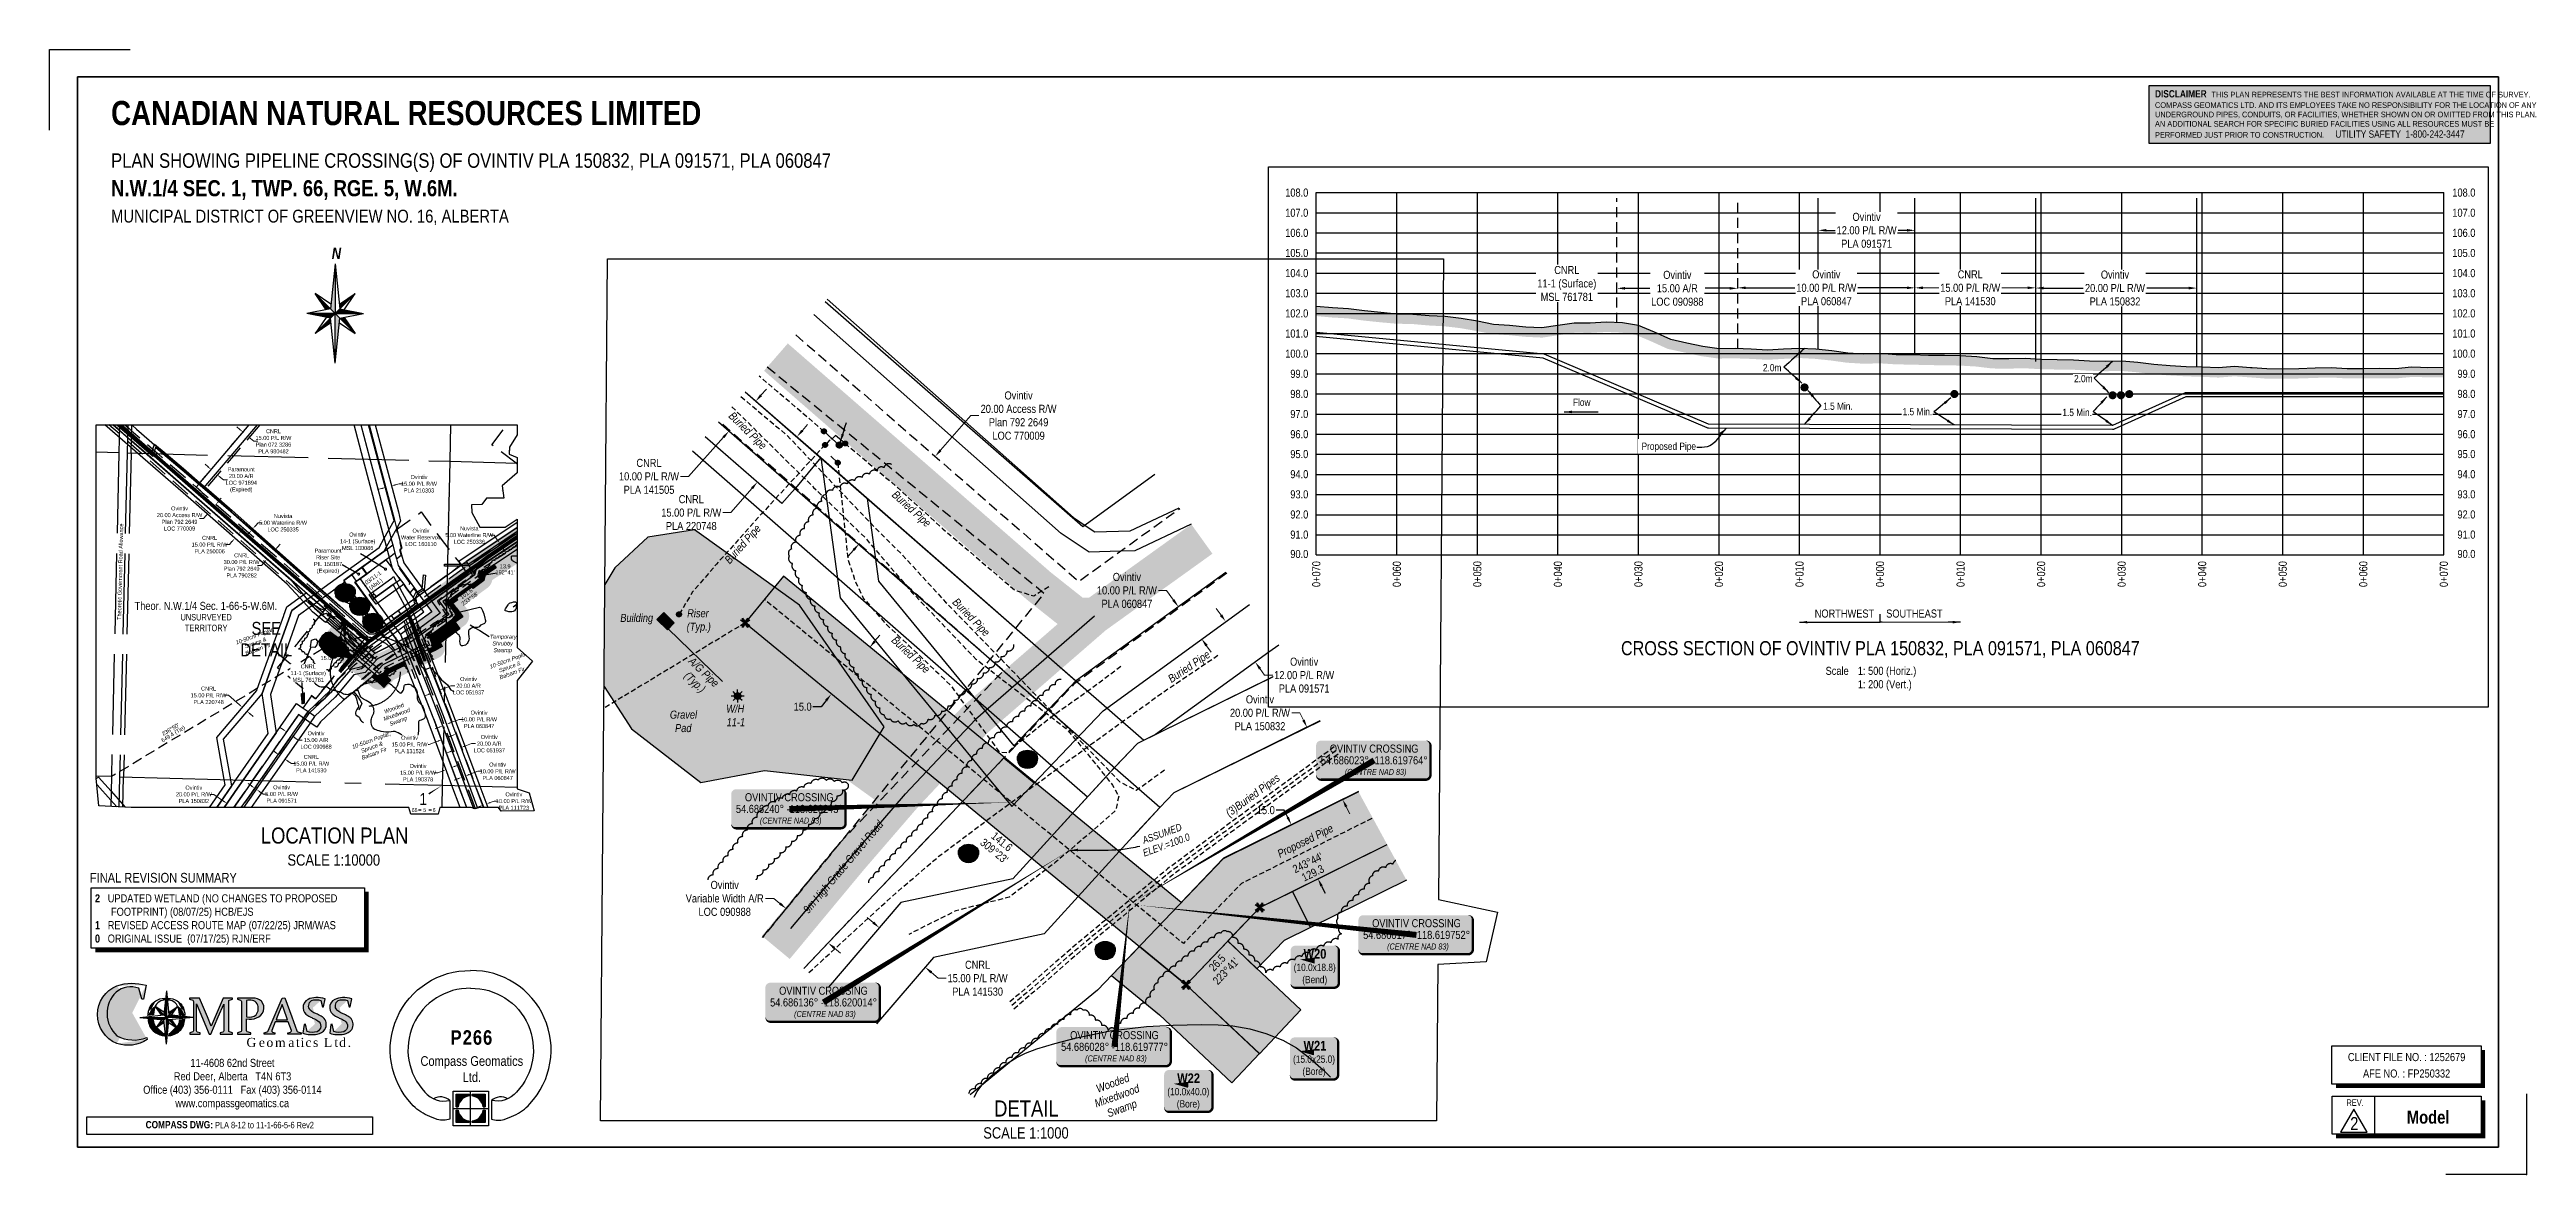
# Paper-space layout 'XING DWG #6' of a CAD drawing. Extents: x -4317 to -1242, y 0 to 1397.
# The model-space entities are those that its viewports show. They can reach past a viewport. Long polylines and large blocks are cut down to what shows.
import ezdxf
from ezdxf.enums import TextEntityAlignment as Align

# ---------------------------------------------------------------- set-up
doc = ezdxf.new("R2010")
doc.units = 0
doc.header["$LTSCALE"] = 5
doc.header["$PDSIZE"] = 0.5
for name, pattern in [('0', [1, 1, 0]), ('DASHED', [19.05, 12.7, -6.35]), ('foc-ACCESSROAD', [3.75, 2.5, -1.25]), ('foc-QUARTERLINE', [33, 25, -3, 2, -3]), ('foc-TIELINE', [1.875, 1.25, -0.625]), ('foc-TOPO', [1, 0.2, -0.8]), ('foc-TOPO-ephemeral', [6.25, 3.125, -0.625, 0.625, -0.625, 0.625, -0.625]), ('foc-UNSURVEYED', [12.5, 10, -2.5]), ('UG_PIPE', [1.875, 1.25, -0.625])]:
    doc.linetypes.add(name, pattern=pattern)
doc.layers.get('Defpoints').update_dxf_attribs({"color": 9})
for name, color, linetype in [('10', 1, 'Continuous'), ('9', 3, 'Continuous'), ('AS-PIPE-UG', 44, 'UG_PIPE'), ('AS-PIPE-UG-T', 44, 'Continuous'), ('AS-ROADS', 254, 'Continuous'), ('AS-SYMBOL', 7, 'Continuous'), ('AS-UNDERLAY-H', 141, 'Continuous'), ('C-RW', 13, 'Continuous'), ('C-SYMBOL', 7, 'Continuous'), ('C-WS', 13, 'foc-ACCESSROAD'), ('C-WS-S', 8, 'Continuous'), ('CG-BORDER', 2, 'Continuous'), ('CG-LOGO', 7, 'Continuous'), ('CG-NORTH', 7, 'Continuous'), ('CG-NOTES', 7, 'Continuous'), ('DETAIL-T', 7, 'Continuous'), ('F-AR', 190, 'foc-ACCESSROAD'), ('F-RW', 190, 'Continuous'), ('F-WS', 190, 'foc-ACCESSROAD'), ('F-WS-S', 8, 'Continuous'), ('L-BD', 7, 'Continuous'), ('L-BD1', 253, 'Continuous'), ('L-DETAIL-T', 3, 'Continuous'), ('L-MON', 1, 'Continuous'), ('L-QSEC', 8, 'foc-QUARTERLINE'), ('L-ROAD-T', 7, 'Continuous'), ('L-SECLBL', 7, 'Continuous'), ('L-TIE', 7, 'foc-TIELINE'), ('L-UNS-T', 3, 'Continuous'), ('L-USEC', 7, 'foc-UNSURVEYED'), ('P-BUFFER-H 30m', 51, 'Continuous'), ('P-CROSSINGS', 250, 'Continuous'), ('P-CROSSINGS-GRID', 8, 'Continuous'), ('P-CROSSINGS-GROUND', 48, 'foc-TOPO'), ('P-CROSSINGS-LINE', 3, 'Continuous'), ('P-PROPOSED', 10, 'Continuous'), ('P-PROPOSED-H', 21, 'Continuous'), ('P-TEMP-BLOCKS', 250, 'Continuous'), ('P-TEMP-BLUE', 146, 'Continuous'), ('P-TXT', 4, 'Continuous'), ('S-T7', 7, 'Continuous'), ('T-BUSH', 110, '0'), ('T-BUSH-T', 110, 'Continuous'), ('T-CREEK', 160, 'Continuous'), ('T-DRAW', 143, 'foc-TOPO-ephemeral'), ('T-SLOPE', 48, 'Continuous'), ('T-TIE', 201, 'foc-TIELINE'), ('WETLAND', 143, 'Continuous'), ('WETLAND-T', 146, 'Continuous')]:
    doc.layers.add(name, color=color, linetype=linetype)
for name, color, linetype, lineweight in [('AS-GENERAL', 48, 'Continuous', 18), ('C-RW-T', 13, 'Continuous', 9), ('C-WS-T', 13, 'Continuous', 9), ('F-AR-T', 190, 'Continuous', 9), ('F-RW-T', 190, 'Continuous', 9), ('F-RW-T2', 190, 'Continuous', 9), ('F-WS-T', 190, 'Continuous', 9), ('T-TEXT', 48, 'Continuous', 18)]:
    doc.layers.add(name, color=color, linetype=linetype, lineweight=lineweight)
for name, color, linetype, true_color in [('AS-PIPE-AG', 7, 'Continuous', 0x7d00fa), ('AS-PIPE-AG-T', 7, 'Continuous', 0x7d00fa), ('AS-STRUCTURE-H', 7, 'Continuous', 0xa8a8a8), ('AS-STRUCTURE-T', 7, 'Continuous', 0x454545), ('D56-EXISTING DISPOSITION', 7, 'Continuous', 0xa347ff), ('P-TEMP-BLUE-H', 7, 'Continuous', 0x99e6ff)]:
    doc.layers.add(name, color=color, linetype=linetype, true_color=true_color)
doc.layers.add('AS-STRUCTURE', color=7, linetype='Continuous', lineweight=30, true_color=0x595959)
doc.styles.add('140', font='ARIALN.TTF', dxfattribs={"height": 15})
doc.styles.add('175L', font='ARIALN.TTF', dxfattribs={"height": 20})
doc.styles.add('80', font='ARIALN.TTF', dxfattribs={"height": 10})
doc.styles.add('80CG', font='ARIALN.TTF', dxfattribs={"height": 10})
doc.styles.add('80L', font='ARIALN.TTF', dxfattribs={"height": 10})
doc.styles.add('BOLD', font='ARIALNB.TTF')
doc.styles.add('Crossing', font='ARIALN.TTF', dxfattribs={"height": 10})
doc.styles.add('foc-LtypeFont', font='ARIALN.TTF', dxfattribs={"height": 7.35})
doc.styles.add('SIMPLEX', font='ARIALN.TTF')
doc.linetypes.add('foc-TOPO-flowdirection-NOLINE', pattern='A,0,[">",foc-LtypeFont,S=0.3,R=0,X=0,Y=-0.945],-20,[">",foc-LtypeFont,S=0.3,R=0,X=0,Y=-0.945],0', length=20)
doc.dimstyles.new('Compass 5 000', dxfattribs={"dimscale": 5, "dimtxt": 9, "dimasz": 2, "dimexe": 0.2, "dimexo": 0.0625, "dimgap": 0.5, "dimtad": 0, "dimtih": 1, "dimtoh": 1, "dimzin": 0, "dimdsep": 46, "dimtxsty": '80CG', "dimcen": 0.1, "dimse1": 1, "dimse2": 1, "dimclrd": 256, "dimclrt": 256, "dimaunit": 1, "dimadec": 4, "dimazin": 0, "dimtfac": 0.06, "dimtofl": 0, "dimtmove": 0, "dimatfit": 1, "dimfxl": 0.2, "dimtolj": 1, "dimtzin": 0, "dimlwd": -1, "dimarcsym": 0})

psp = doc.layouts.new('XING DWG #6')

# ---------------------------------------------------------------- texts
at = {"insert": (-4240.766, 1333.142), "char_height": 9, "attachment_point": 1, "style": '80L'}
psp.add_mtext_dynamic_manual_height_columns('{\\fArial Narrow|b1|i0|c0|p34;\\H3.3333x;\\C14;CANADIAN NATURAL RESOURCES LIMITED\\P}\\P{\\H2x;PLAN SHOWING PIPELINE CROSSING(S) OF OVINTIV PLA 150832, PLA 091571, PLA 060847\\P\\H0.11111x; \\P\\fArial Narrow|b1|i0|c0|p34;\\H10x;N.W.1/4 SEC. 1, TWP. 66, RGE. 5, W.6M.\\fArial Narrow|b0|i0|c0|p34;\\H0.45001x;\\P\\H0.22222x; \\P\\H8.0001x;MUNICIPAL DISTRICT OF GREENVIEW NO. 16, ALBERTA}', width=893.07909, gutter_width=45, heights=[0], dxfattribs=at)
at = {"layer": 'AS-PIPE-UG-T', "insert": (-2799.674, 399.136), "char_height": 10, "attachment_point": 1, "rotation": 26.455046, "style": '80L'}
psp.add_mtext_dynamic_manual_height_columns('\\pi6.48887;{\\fArial Narrow|b0|i1|c0|p34;Proposed Pipe}', width=87.35017, gutter_width=50, heights=[0], dxfattribs=at)
at = {"layer": 'CG-NOTES', "insert": (-2967.04, 416.782), "char_height": 9, "attachment_point": 1, "rotation": 20, "style": '80L'}
psp.add_mtext_dynamic_manual_height_columns('\\pi6.07906;{\\fArial Narrow|b0|i1|c0|p34;ASSUMED\\P\\pi1.17081;ELEV.=100.0}', width=63.02715, gutter_width=45, heights=[0], dxfattribs=at)
at = {"layer": 'CG-NOTES', "insert": (-4260.833, 284.924), "char_height": 10, "attachment_point": 7, "style": '80'}
psp.add_mtext_dynamic_manual_height_columns('\\pi-20,l20;{\\fArial Narrow|b1|i0|c0|p34;\\C14;2   }UPDATED WETLAND (NO CHANGES TO PROPOSED FOOTPRINT) (08/07/25) HCB/EJS {\\fArial Narrow|b1|i0|c0|p34;\\C14;\\P\\pi0,l0;1   }REVISED ACCESS ROUTE MAP{\\fArial Narrow|b1|i0|c0|p34;\\C14; }(07/22/25) JRM/WAS{\\fArial Narrow|b1|i0|c0|p34;\\C14; \\P0}   ORIGINAL ISSUE  (07/17/25) RJN/ERF ', width=331.16143, gutter_width=45, heights=[0], dxfattribs=at)
at = {"layer": 'CG-NOTES', "attachment_point": 1, "style": '80'}
for s, insert, char_height, width in [('\\pi77.33221;11-4608 62nd Street\\P\\pi56.72171;Red Deer, Alberta   T4N 6T3\\P\\pi18.6726;Office (403) 356-0111   Fax (403) 356-0114\\P\\pi58.50547;www.compassgeomatics.ca', (-4219.582, 143.567), 10, 257.8295), ('\\pi71.2458;{\\fArial Narrow|b1|i0|c0|p34;\\H1.125x;\\C14;COMPASS DWG:} PLA 8-12 to 11-1-66-5-6 Rev2', (-4269.102, 66.345), 8, 350.45068)]:
    psp.add_mtext(s, dxfattribs=dict(at, insert=insert, char_height=char_height, width=width))
at = {"layer": 'DETAIL-T', "color": 3, "char_height": 20, "attachment_point": 1, "style": '80CG'}
for s, insert, width in [('\\pi0.91855;LOCATION PLAN\\P\\pi34.05975;{\\H0.7x;SCALE 1:10000}', (-4055.821, 430.884), 181.61883), ('\\pi13.9397;DETAIL\\P\\pi0.46289;{\\H0.7x;SCALE 1:1000}', (-3158.319, 91.946), 105.50559)]:
    psp.add_mtext(s, dxfattribs=dict(at, insert=insert, width=width))

msp = doc.modelspace()

# ---------------------------------------------------------------- texts
at = {"style": '80'}
for s, p in [('0+070', (399104.989, 6056813.915)), ('0+060', (399204.989, 6056813.915)), ('0+050', (399304.989, 6056813.915)), ('0+040', (399404.989, 6056813.915)), ('0+030', (399504.989, 6056813.915)), ('0+020', (399604.989, 6056813.915)), ('0+010', (399704.989, 6056813.915)), ('0+000', (399804.989, 6056813.915)), ('0+010', (399904.989, 6056813.915)), ('0+020', (400004.989, 6056813.915)), ('0+030', (400104.989, 6056813.915)), ('0+040', (400204.989, 6056813.915)), ('0+050', (400304.989, 6056813.915)), ('0+060', (400404.989, 6056813.915)), ('0+070', (400504.989, 6056813.915))]:
    msp.add_text(s, height=10, rotation=90, dxfattribs=at).set_placement(p, align=Align.MIDDLE_RIGHT)
at = {"layer": 'AS-PIPE-AG-T', "insert": (401022.261, 6057159.98), "char_height": 10, "attachment_point": 1, "rotation": 315.892129, "style": '80L'}
msp.add_mtext_dynamic_manual_height_columns('\\pi0.04659;{\\fArial Narrow|b0|i1|c0|p34;A/G Pipe\\P\\pi8.69256;(Typ.)}', width=45.66617, gutter_width=50, heights=[0], dxfattribs=at)
at = {"layer": 'AS-PIPE-UG-T', "char_height": 10, "attachment_point": 1, "style": '80L'}
for s, width, insert, rotation in [('\\pi0.75023;{\\fArial Narrow|b0|i1|c0|p34;Buried Pipe}', 59.9452, (401071.632, 6057465.149), 315.467159), ('\\pi0.75023;{\\fArial Narrow|b0|i1|c0|p34;Buried Pipe}', 59.9452, (401273.982, 6057367.287), 317.821989), ('\\pi0.75023;{\\fArial Narrow|b0|i1|c0|p34;Buried Pipe}', 59.9452, (401059.441, 6057280.019), 48.20325), ('\\pi0.75023;{\\fArial Narrow|b0|i1|c0|p34;Buried Pipe}', 59.9452, (401349.787, 6057233.893), 314.148827), ('\\pi0.75023;{\\fArial Narrow|b0|i1|c0|p34;Buried Pipe}', 59.9452, (401273.612, 6057186.602), 316.676908), ('\\pi17.71229;{\\fArial Narrow|b0|i1|c0|p34;Buried Pipe}', 93.86932, (401595.573, 6057125.044), 34.022083), ('\\pi7.95444;{\\fArial Narrow|b0|i1|c0|p34;(3)Buried Pipes}', 93.86932, (401675.358, 6056963.527), 36.117022)]:
    msp.add_mtext_dynamic_manual_height_columns(s, width=width, gutter_width=50, heights=[0], dxfattribs=dict(at, insert=insert, rotation=rotation))
at = {"layer": 'AS-STRUCTURE-T', "insert": (400931.459, 6057212.733), "char_height": 10, "attachment_point": 1, "style": '80L'}
msp.add_mtext_dynamic_manual_height_columns('{\\fArial Narrow|b0|i1|c0|p34;Building}', width=40.82988, gutter_width=50, heights=[0], dxfattribs=at)
at = {"layer": 'C-SYMBOL', "color": 3, "insert": (395165.397, 6061225.063), "char_height": 19.99985, "width": 565.72765, "attachment_point": 2, "style": '175L'}
msp.add_mtext('Theor. N.W.1/4 Sec. 1-66-5-W.6M.', dxfattribs=at)
at = {"layer": 'DETAIL-T', "insert": (399737.42, 6056682.676), "char_height": 10, "attachment_point": 1, "style": '80L'}
msp.add_mtext_dynamic_manual_height_columns('Scale^I1: 500 (Horiz.)\\P^I1: 200 (Vert.)', width=217.1051, gutter_width=45, heights=[0], dxfattribs=at)
at = {"layer": 'F-WS-T', "char_height": 9.99993, "attachment_point": 5, "style": '80CG'}
for s, insert in [('\\A1;Ovintiv\\PStorage\\PMLL 190006', (395954.603, 6061613.755)), ('\\A1;Ovintiv\\P14-1 (Surface)\\PMSL 100086', (395542.404, 6061375.488)), ('\\A1;Ovintiv\\PWater Reservoir\\PLOC 160110', (395699.537, 6061385.212)), ('\\A1;Paramount\\PRiser Site\\PPIL 150187\\P(Expired)', (395468.839, 6061325.777))]:
    msp.add_mtext(s, dxfattribs=dict(at, insert=insert))
at = {"layer": 'F-WS-T', "insert": (395583.14, 6061274.7), "char_height": 9.99993, "width": 43.20336, "attachment_point": 5, "rotation": 35.997441, "style": '80CG'}
msp.add_mtext('\\A1;103/11-1\\P(Abd.)', dxfattribs=at)
at = {"layer": 'F-WS-T', "insert": (401058.994, 6057099.898), "char_height": 10, "attachment_point": 1, "style": '80L'}
msp.add_mtext_dynamic_manual_height_columns('\\pi4.07456;{\\fArial Narrow|b0|i1|c0|p34;W/H \\P\\pi4.49748;11-1}', width=29.34966, gutter_width=50, heights=[0], dxfattribs=at)
at = {"layer": 'L-BD', "style": '80L'}
for s, p in [("238°50'", (395077.456, 6060908.432)), ('649.4 (Tie)', (395084.831, 6060896.239))]:
    msp.add_text(s, height=10, rotation=31.1643, dxfattribs=at).set_placement(p, align=Align.MIDDLE)
at = {"layer": 'L-BD1', "style": '80L'}
for s, rotation, p in [('190.3', 33.4723, (395975.23, 6061369.569)), ("236°31'", 33.4723, (395983.503, 6061357.057)), ("192°41'", 359.61354, (395908.562, 6061298.412)), ('13.9', 359.61354, (395908.664, 6061313.411)), ('101.6', 36.0312, (395812.172, 6061245.155)), ("233°58'", 36.0312, (395820.995, 6061233.024)), ("309°23'", 320.6036, (401395.839, 6056918.27)), ('141.6', 320.6036, (401405.36, 6056929.862)), ("243°44'", 26.2639, (401785.017, 6056903.629)), ('129.3', 26.2639, (401791.323, 6056890.85)), ('26.5', 46.3028, (401672.589, 6056779.454)), ("223°41'", 46.3028, (401683.434, 6056769.091))]:
    msp.add_text(s, height=10, rotation=rotation, dxfattribs=at).set_placement(p, align=Align.MIDDLE)
at = {"layer": 'L-DETAIL-T', "insert": (399805.357, 6056714.549), "char_height": 17.5, "width": 762.08155, "attachment_point": 2, "rotation": 0, "style": '140'}
msp.add_mtext('CROSS SECTION OF OVINTIV PLA 150832, PLA 091571, PLA 060847', dxfattribs=at)
at = {"layer": 'L-ROAD-T', "style": '80L'}
msp.add_text('Theoretic Government Road Allowance', height=9.99993, rotation=88.66818, dxfattribs=at).set_placement((394952.672, 6061299.997), align=Align.MIDDLE_CENTER)
at = {"layer": 'L-UNS-T', "color": 3, "insert": (395166.206, 6061173.434), "char_height": 15.99988, "attachment_point": 5, "style": '80L'}
msp.add_mtext_dynamic_manual_height_columns('UNSURVEYED TERRITORY', width=126.36394, gutter_width=47.481, heights=[0], dxfattribs=at)
at = {"layer": 'S-T7', "style": '80'}
for s, p in [('108.0', (399095.076, 6057271.583)), ('108.0', (400544.235, 6057271.583)), ('107.0', (399095.076, 6057246.583)), ('107.0', (400544.235, 6057246.583)), ('106.0', (399095.076, 6057221.583)), ('106.0', (400544.235, 6057221.583)), ('105.0', (399095.076, 6057196.583)), ('104.0', (399095.076, 6057171.583)), ('105.0', (400544.235, 6057196.583)), ('104.0', (400544.235, 6057171.583)), ('103.0', (399095.076, 6057146.583)), ('103.0', (400544.235, 6057146.583)), ('102.0', (399095.076, 6057121.583)), ('102.0', (400544.235, 6057121.583)), ('101.0', (399095.076, 6057096.583)), ('101.0', (400544.235, 6057096.583)), ('100.0', (399095.076, 6057071.583)), ('100.0', (400544.235, 6057071.583)), ('99.0', (399095.076, 6057046.583)), ('98.0', (399095.076, 6057021.583)), ('99.0', (400544.235, 6057046.583)), ('98.0', (400544.235, 6057021.583)), ('97.0', (399095.076, 6056996.583)), ('97.0', (400544.235, 6056996.583)), ('96.0', (399095.076, 6056971.583)), ('96.0', (400544.235, 6056971.583)), ('95.0', (399095.076, 6056946.877)), ('95.0', (400544.235, 6056946.877)), ('94.0', (399095.076, 6056921.877)), ('93.0', (399095.076, 6056896.877)), ('94.0', (400544.235, 6056921.877)), ('93.0', (400544.235, 6056896.877)), ('92.0', (399095.076, 6056871.877)), ('92.0', (400544.235, 6056871.877)), ('91.0', (399095.076, 6056846.877)), ('91.0', (400544.235, 6056846.877)), ('90.0', (399095.076, 6056822.8)), ('90.0', (400544.235, 6056822.8))]:
    msp.add_text(s, height=10, dxfattribs=at).set_placement(p, align=Align.MIDDLE_RIGHT)
at = {"layer": 'T-BUSH-T', "char_height": 10, "attachment_point": 1, "rotation": 20, "style": '80L'}
for insert in [(395236.572, 6061127.716), (395867.768, 6061067.947), (395525.602, 6060868.433)]:
    msp.add_mtext_dynamic_manual_height_columns('\\pi1.79345;{\\fArial Narrow|b0|i1|c0|p34;10-50cm Poplar,\\P\\pi19.32074;Spruce & \\P\\pi14.76753;Balsam Fir}', width=84.77381, gutter_width=50, heights=[0], dxfattribs=dict(at, insert=insert))
at = {"layer": 'T-TEXT', "char_height": 10, "attachment_point": 1, "style": '80L'}
for s, insert in [('\\pi1.08342;{\\fArial Narrow|b0|i1|c0|p34;Riser\\P\\pi0.53431;(Typ.)}', (401013.44, 6057218.494)), ('\\pi-1.88383;{\\fArial Narrow|b0|i1|c0|p34;Gravel\\P\\pi4.49407;Pad}', (400994.961, 6057092.554))]:
    msp.add_mtext_dynamic_manual_height_columns(s, width=29.34966, gutter_width=50, heights=[0], dxfattribs=dict(at, insert=insert))
at = {"layer": 'WETLAND-T', "insert": (395870.053, 6061143.389), "char_height": 10, "attachment_point": 1, "style": '80L'}
msp.add_mtext_dynamic_manual_height_columns('\\pi0.76282;{\\fArial Narrow|b0|i1|c0|p34;Temporary\\P\\pi6.8133;Shrubby\\P\\pi9.51794;Swamp}', width=56.17776, gutter_width=50, heights=[0], dxfattribs=at)
at = {"layer": 'WETLAND-T', "char_height": 10, "attachment_point": 1, "rotation": 20, "style": '80L'}
for insert in [(395598.917, 6060953.967), (401513.166, 6056624.499)]:
    msp.add_mtext_dynamic_manual_height_columns('\\pi8.40266;{\\fArial Narrow|b0|i1|c0|p34;Wooded \\P\\pi0.30239;Mixedwood \\P\\pi10.68779;Swamp}', width=58.51746, gutter_width=50, heights=[0], dxfattribs=dict(at, insert=insert))

# ---------------------------------------------------------------- blocks, each defined once
blk = doc.blocks.new('cg-north')
at = {"linetype": 'Continuous'}
for points in [[(-0.3, 62), (-6.2, 6), (-0.3, 0.1)], [(-0.3, 0.1), (-35.5, 0.1), (-6.2, -5.8)], [(-25.2, 25), (-11.6, 4.9), (-6.2, 6)], [(5.6, 6), (-0.3, 0.1), (34.9, 0.1)], [(5.6, -5.8), (-0.3, 0.1), (-0.3, -61.7)], [(24.6, 25), (5, 11.8), (5.6, 6)], [(-5.6, -11.5), (-6.2, -5.8), (-25.2, -24.8)], [(11, -4.7), (5.6, -5.8), (24.6, -24.8)]]:
    blk.add_hatch(color=14, dxfattribs=at).paths.add_polyline_path(points)
at = {"color": 14, "linetype": 'Continuous'}
for p, q in [((-0.3, 62), (-6.2, 6)), ((-0.3, 62), (-0.3, 0.1)), ((-0.3, 62), (5.6, 6)), ((-6.2, 6), (-35.5, 0.1)), ((-0.3, 0.1), (-35.5, 0.1)), ((-6.2, -5.8), (-35.5, 0.1)), ((-0.3, 0.1), (-25.2, 25)), ((-11.6, 4.9), (-25.2, 25)), ((-5.6, 11.8), (-25.2, 25)), ((-0.3, 0.1), (-25.2, -24.8)), ((-0.3, 0.1), (24.6, 25)), ((-0.3, 0.1), (24.6, -24.8)), ((-0.3, -61.7), (-0.3, 0.1)), ((-0.3, 0.1), (34.9, 0.1)), ((5, 11.8), (24.6, 25)), ((5.6, 6), (34.9, 0.1)), ((5.6, -5.8), (34.9, 0.1)), ((11, 4.9), (24.6, 25)), ((-11.6, -4.7), (-25.2, -24.8)), ((-5.6, -11.5), (-25.2, -24.8)), ((-0.3, -61.7), (-6.2, -5.8)), ((-0.3, -61.7), (5.6, -5.8)), ((5, -11.5), (24.6, -24.8)), ((10.9, -4.5), (11, -4.7)), ((11, -4.7), (24.6, -24.8))]:
    blk.add_line(p, q, dxfattribs=at)
at = {"color": 14, "linetype": 'Continuous', "insert": (-10.2, 82), "char_height": 14, "width": 22.782, "attachment_point": 1, "style": '80CG'}
blk.add_mtext('\\pi5.63238;{\\fArial Narrow|b1|i1|c0|p34;N}', dxfattribs=at)
blk = doc.blocks.new('STAMP')
at = {"linetype": 'Continuous'}
h = blk.add_hatch(color=256, dxfattribs=at)
h.dxf.hatch_style = 1
h.paths.add_polyline_path([(-3.5, -57.3), (-3.5, -55.2), (-19.4, -55.2), (-19.4, -70.8), (-17, -70.8, -0.341095)])
h.paths.add_polyline_path([(14.1, -70.8), (16.5, -70.8), (16.5, -55.2), (0.5, -55.2), (0.5, -57.3, -0.341095)])
h.paths.add_polyline_path([(0.5, -88.4), (0.5, -90.4), (16.5, -90.4), (16.5, -74.8), (14.1, -74.8, -0.341095)])
h.paths.add_polyline_path([(-17, -74.8), (-19.4, -74.8), (-19.4, -90.4), (-3.5, -90.4), (-3.5, -88.4, -0.341095)])
for p, q in [((-3.5, -57.3), (-3.5, -55.2)), ((-1.5, -94.4), (-1.5, -51.2)), ((0.5, -57.3), (0.5, -55.2)), ((-23.4, -72.8), (20.5, -72.8)), ((-19.4, -70.8), (-17, -70.8)), ((-19.4, -74.8), (-17, -74.8)), ((-3.5, -90.4), (-3.5, -88.4)), ((0.5, -90.4), (0.5, -88.4)), ((14.1, -70.8), (16.5, -70.8)), ((14.1, -74.8), (16.5, -74.8))]:
    blk.add_line(p, q, dxfattribs=at)
at = {"linetype": 'Continuous', "flags": 128}
for points in [[(-1.5, 76.4, 0.665153), (-58.4, -52.5, 0.284669), (-27.2, -62.8), (-27.2, -86.2, -0.121434), (-43, -86.6, -0.034119), (-55.1, -81.5, -0.115846), (-74.8, -67.2, -0.661414), (-1.5, 98.4, 0.661414)], [(-1.5, 76.4, -0.665153), (55.5, -52.5, -0.284669), (24.2, -62.8), (24.2, -86.2, 0.121434), (40.1, -86.6, 0.034119), (52.2, -81.5, 0.115846), (71.9, -67.2, 0.661414), (-1.5, 98.4, -0.661414)]]:
    blk.add_lwpolyline(points, format="xyb", dxfattribs=at)
at = {"linetype": 'Continuous'}
blk.add_lwpolyline([(20.5, -94.4), (-23.4, -94.4), (-23.4, -51.2), (20.5, -51.2)], close=True, dxfattribs=at)
for points in [[(-19.4, -70.8), (-19.4, -55.2), (-3.5, -55.2)], [(0.5, -55.2), (16.5, -55.2), (16.5, -70.8)], [(-3.5, -90.4), (-19.4, -90.4), (-19.4, -74.8)], [(16.5, -74.8), (16.5, -90.4), (0.5, -90.4)]]:
    blk.add_lwpolyline(points, dxfattribs=at)
for centre, radius, start, end in [((-38.8, -76.5), 18, 49.7767, 119.1818), ((-1.5, -72.8), 15.7, 97.3315, 172.6685), ((-1.5, -72.8), 15.7, 7.3315, 82.6685), ((35.9, -76.5), 18, 60.8182, 130.2233), ((-1.5, -72.8), 15.7, 187.3315, 262.6685), ((-1.5, -72.8), 15.7, 277.3315, 352.6685)]:
    blk.add_arc(centre, radius, start, end, dxfattribs=at)
at = {"linetype": 'Continuous', "attachment_point": 5, "style": '80CG'}
for s, width, insert, char_height in [('{\\fArial Narrow|b1|i0|c0|p34;\\T1.1;P266}', 51.54, (0, 15.2), 18), ('Compass Geomatics\\PLtd.', 127.184, (0, -24), 12)]:
    blk.add_mtext_dynamic_manual_height_columns(s, width=width, gutter_width=45, heights=[0], dxfattribs=dict(at, insert=insert, char_height=char_height))
blk = doc.blocks.new('c_logo')
h = blk.add_hatch(color=256)
edge = h.paths.add_edge_path()
edge.add_arc((-141.8, -18.9), 63, 74.1661, 107.5113, ccw=False)
edge.add_line((-124.6, 41.7), (-127.8, 24.4))
edge.add_line((-127.8, 24.4), (-129.9, 24.3))
edge.add_line((-129.9, 24.3), (-133.7, 38))
edge.add_arc((-143.5, 10.5), 29.1, 70.3832, 129.1598)
edge.add_arc((-136.2, 6.6), 36.9, 134.0613, 228.3206)
edge.add_arc((-139.8, 16.8), 43.2, 241.0325, 291.7344)
edge.add_line((-123.8, -23.3), (-123.3, -25.7))
edge.add_arc((-147.3, 10.4), 43.4, 251.5179, 303.5841, ccw=False)
edge.add_arc((-146.1, 5.2), 38.8, 112.1026, 247.4698, ccw=False)
at = {"linetype": 'Continuous'}
for points in [[(-99.4, 34.7), (-102.5, 4.9), (-99.4, 1.7)], [(-99.4, 1.7), (-132.4, 1.7), (-102.5, -1.4)], [(-112.7, 15), (-105.6, 4.5), (-102.5, 4.9)], [(-96.3, 4.9), (-99.4, 1.7), (-66.4, 1.7)], [(-96.3, -1.4), (-99.4, 1.7), (-99.4, -31.3)], [(-86.1, 15), (-96.6, 7.9), (-96.3, 4.9)], [(-102.2, -4.5), (-102.5, -1.4), (-112.7, -11.6)], [(-93.2, -1.1), (-96.3, -1.4), (-86.1, -11.6)]]:
    blk.add_hatch(color=14, dxfattribs=at).paths.add_polyline_path(points)
h = blk.add_hatch(color=256)
edge = h.paths.add_edge_path()
edge.add_arc((-89, 1.8), 33.4, 166.6682, 175.6601, ccw=False)
edge.add_arc((-102.3, 5.6), 19.6, 121.6531, 168.6953, ccw=False)
edge.add_arc((-99.6, 0.9), 25, 95.0736, 121.1383, ccw=False)
edge.add_line((-101.8, 25.8), (-102.1, 23.3))
edge.add_arc((-99.9, 6.4), 17.1, 97.444, 127.0912)
edge.add_arc((-98.7, 8.4), 16.4, 134.7148, 171.0442)
edge.add_arc((-73.8, 3.2), 41.8, 169.3159, 177.5034)
edge.add_line((-115.5, 5), (-122.3, 4.3))
h = blk.add_hatch(color=256)
edge = h.paths.add_edge_path()
edge.add_arc((-99.1, 0.9), 25, 58.8617, 85.0803, ccw=False)
edge.add_arc((-96.4, 5.6), 19.6, 11.3047, 58.3469, ccw=False)
edge.add_arc((-109.7, 1.8), 33.4, 4.3278, 13.3318, ccw=False)
edge.add_line((-76.4, 4.3), (-83.2, 5))
edge.add_arc((-124.9, 3.2), 41.8, 2.487, 10.6841)
edge.add_arc((-100.1, 8.4), 16.4, 8.9558, 45.2852)
edge.add_arc((-98.8, 6.4), 17.1, 52.9088, 82.7833)
edge.add_line((-96.7, 23.3), (-97, 25.8))
h = blk.add_hatch(color=256)
edge = h.paths.add_edge_path()
edge.add_line((-48.6, 2.5), (-58.3, 25.6))
edge.add_line((-58.3, 25.6), (-70.6, 25.6))
edge.add_line((-70.6, 25.6), (-70.6, 24.2))
edge.add_line((-70.6, 24.2), (-66.8, 23))
edge.add_arc((-67.2, 21.6), 1.5, 0, 72.6157, ccw=False)
edge.add_line((-65.7, 21.6), (-65.7, 2.5))
edge.add_line((-65.7, 2.5), (-65.7, -14.9))
edge.add_arc((-67.2, -14.9), 1.5, -73.424, 0, ccw=False)
edge.add_line((-66.8, -16.3), (-70.5, -17.4))
edge.add_line((-70.5, -17.4), (-70.5, -18.9))
edge.add_line((-70.5, -18.9), (-57.6, -18.9))
edge.add_line((-57.6, -18.9), (-57.6, -17.5))
edge.add_line((-57.6, -17.5), (-61.1, -16.4))
edge.add_arc((-60.6, -15), 1.5, 180, 252.4646, ccw=False)
edge.add_line((-62.1, -15), (-62.1, 2.5))
edge.add_line((-62.1, 2.5), (-62.1, 18.4))
edge.add_line((-62.1, 18.4), (-46.4, -18.9))
edge.add_line((-46.4, -18.9), (-44.1, -18.9))
edge.add_line((-44.1, -18.9), (-35, 2.5))
edge.add_line((-35, 2.5), (-28.3, 18.3))
edge.add_line((-28.3, 18.3), (-28.3, 2.5))
edge.add_line((-28.3, 2.5), (-28.3, -15))
edge.add_arc((-29.8, -15), 1.5, -73.424, 0, ccw=False)
edge.add_line((-29.4, -16.4), (-32.7, -17.4))
edge.add_line((-32.7, -17.4), (-32.7, -18.9))
edge.add_line((-32.7, -18.9), (-17.3, -18.9))
edge.add_line((-17.3, -18.9), (-17.3, -17.5))
edge.add_line((-17.3, -17.5), (-21, -16.3))
edge.add_arc((-20.5, -14.9), 1.5, 180, 252.4646, ccw=False)
edge.add_line((-22, -14.9), (-22, 2.5))
edge.add_line((-22, 2.5), (-22, 21.7))
edge.add_arc((-20.5, 21.7), 1.5, 107.3843, 180, ccw=False)
edge.add_line((-21, 23.1), (-17.4, 24.2))
edge.add_line((-17.4, 24.2), (-17.4, 25.6))
edge.add_line((-17.4, 25.6), (-29.1, 25.6))
edge.add_line((-29.1, 25.6), (-38.8, 2.5))
edge.add_line((-38.8, 2.5), (-43.7, -9.1))
edge.add_line((-43.7, -9.1), (-48.6, 2.5))
h = blk.add_hatch(color=256)
h.paths.add_polyline_path([(7.6, 25.6), (-11.1, 25.6), (-11.1, 24.2), (-7.3, 23, -0.326805), (-6.3, 21.6), (-6.3, -14.9, -0.331803), (-7.4, -16.3), (-11.1, -17.4), (-11.1, -18.9), (5.3, -18.9), (5.3, -17.5), (1, -16.2, -0.327162), (0, -14.7), (0, 0, 0.135693), (12.6, 1, 0.518306), (18.8, 21.8, 0.201798)])
h.paths.add_polyline_path([(0, 22.9, -0.05909), (7.3, 22.8, -0.236459), (13.3, 18.7, -0.297964), (11.9, 5.1, -0.269959), (0.5, 2.5, -0.011455), (0, 2.6)], flags=16)
h = blk.add_hatch(color=256)
h.paths.add_polyline_path([(47.4, 26.1), (44.1, 25.8), (34.4, 2.5), (27.1, -15, -0.225541), (25.7, -16.2), (21.8, -17.4), (21.8, -18.9), (34.7, -18.9), (35.3, -18.9), (35.3, -17.5), (32.4, -16.6, -0.43446), (31.4, -14.6), (35.8, -3.6), (51.8, -3.6), (55.7, -14.5, -0.430441), (54.7, -16.5), (51.5, -17.4), (51.5, -18.9), (67.8, -18.9), (67.8, -17.5), (63.9, -16.3, -0.232291), (62.4, -14.9), (56.1, 2.5)])
h.paths.add_polyline_path([(44.1, 17.7), (49.6, 2.5), (50.9, -1.1), (36.8, -1.1), (38.2, 2.5)], flags=16)
h = blk.add_hatch(color=256)
edge = h.paths.add_edge_path()
edge.add_arc((103.3, 50.8), 54.1, 243.1997, 248.1345)
edge.add_arc((69.9, -30.2), 33.5, 55.7647, 66.7239, ccw=False)
edge.add_arc((84.5, -9), 7.7, -65.6478, 57.1428, ccw=False)
edge.add_arc((81.8, 0.7), 17.7, 248.3428, 289.4425, ccw=False)
edge.add_line((75.3, -15.8), (73.1, -6.7))
edge.add_line((73.1, -6.7), (71.7, -6.9))
edge.add_line((71.7, -6.9), (70.1, -17.8))
edge.add_arc((81.2, 14.2), 33.9, 250.8905, 281.4155)
edge.add_arc((84.6, -3.1), 16.2, 281.7683, 321.9948)
edge.add_arc((87.3, -7), 11.8, 328.8789, 398.35)
edge.add_arc((79.7, -17.6), 24.7, 46.7096, 54.4302)
edge.add_arc((79.7, -17.6), 24.7, 54.4302, 70.3091)
edge.add_arc((139.4, 119.6), 125, 243.6166, 245.7228, ccw=False)
edge.add_arc((89.5, 20.6), 14.2, 223.2297, 246.3738, ccw=False)
edge.add_arc((84.7, 16.1), 7.62, 121.2723, 223.353, ccw=False)
edge.add_arc((86.6, 7.5), 16.2, 69.6826, 111.1397, ccw=False)
edge.add_line((92.2, 22.7), (94.3, 14.7))
edge.add_line((94.3, 14.7), (95.6, 14.9))
edge.add_line((95.6, 14.9), (97.6, 24.9))
edge.add_arc((87.2, -14.4), 40.7, 75.2956, 91.6843)
edge.add_arc((86, 5.6), 20.7, 89.7518, 117.221)
edge.add_arc((80.5, 14.4), 10.4, 112.8657, 186.9967)
edge.add_arc((81.9, 14.2), 11.8, 185.0082, 240.0685)
edge.add_arc((103.3, 50.8), 54.1, 239.829, 243.1997)
h = blk.add_hatch(color=256)
edge = h.paths.add_edge_path()
edge.add_arc((136.5, 50.8), 54.1, 243.1997, 248.1345)
edge.add_arc((103.1, -30.2), 33.5, 55.7647, 66.7239, ccw=False)
edge.add_arc((117.7, -9), 7.7, -65.6478, 57.1428, ccw=False)
edge.add_arc((115, 0.7), 17.7, 248.3428, 289.4425, ccw=False)
edge.add_line((108.5, -15.8), (106.3, -6.7))
edge.add_line((106.3, -6.7), (104.8, -6.9))
edge.add_line((104.8, -6.9), (103.3, -17.8))
edge.add_arc((114.4, 14.2), 33.9, 250.8905, 281.4155)
edge.add_arc((117.8, -3.1), 16.2, 281.7683, 321.9948)
edge.add_arc((120.5, -7), 11.8, 328.8789, 398.35)
edge.add_arc((112.8, -17.6), 24.7, 46.7096, 54.4302)
edge.add_arc((112.8, -17.6), 24.7, 54.4302, 70.3091)
edge.add_arc((172.5, 119.6), 125, 243.6166, 245.7228, ccw=False)
edge.add_arc((122.7, 20.6), 14.2, 223.2297, 246.3738, ccw=False)
edge.add_arc((117.9, 16.1), 7.62, 121.2723, 223.353, ccw=False)
edge.add_arc((119.8, 7.5), 16.2, 69.6826, 111.1397, ccw=False)
edge.add_line((125.4, 22.7), (127.5, 14.7))
edge.add_line((127.5, 14.7), (128.8, 14.9))
edge.add_line((128.8, 14.9), (130.8, 24.9))
edge.add_arc((120.4, -14.4), 40.7, 75.2956, 91.6843)
edge.add_arc((119.2, 5.6), 20.7, 89.7518, 117.221)
edge.add_arc((113.7, 14.4), 10.4, 112.8657, 186.9967)
edge.add_arc((115.1, 14.2), 11.8, 185.0082, 240.0685)
edge.add_arc((136.5, 50.8), 54.1, 239.829, 243.1997)
h = blk.add_hatch(color=256)
edge = h.paths.add_edge_path()
edge.add_arc((-89, 3), 33.4, 186.7164, 193.3318)
edge.add_arc((-102.3, -0.8), 19.6, 191.3047, 238.3469)
edge.add_arc((-99.6, 3.9), 25, 238.8617, 264.5936)
edge.add_line((-102, -21), (-102.2, -18.5))
edge.add_arc((-99.9, -1.6), 17.1, 232.9088, 262.0641, ccw=False)
edge.add_arc((-98.7, -3.6), 16.4, 188.9558, 225.2852, ccw=False)
edge.add_arc((-73.8, 1.6), 41.8, 184.3813, 190.6841, ccw=False)
edge.add_line((-115.5, -1.6), (-122.2, -0.9))
h = blk.add_hatch(color=256)
edge = h.paths.add_edge_path()
edge.add_arc((-124.9, 1.6), 41.8, 349.3159, 355.6284, ccw=False)
edge.add_arc((-100.1, -3.6), 16.4, 314.7148, 351.0442, ccw=False)
edge.add_arc((-98.8, -1.6), 17.1, 277.7082, 307.0912, ccw=False)
edge.add_line((-96.5, -18.5), (-96.8, -21))
edge.add_arc((-99.1, 3.9), 25, 275.2524, 301.1383)
edge.add_arc((-96.4, -0.8), 19.6, 301.6531, 348.6953)
edge.add_arc((-109.7, 3), 33.4, 346.6682, 353.2958)
edge.add_line((-76.6, -0.9), (-83.3, -1.6))
at = {"color": 14, "linetype": 'Continuous'}
for p, q in [((-99.4, 34.7), (-102.5, 4.9)), ((-99.4, 34.7), (-99.4, 1.7)), ((-99.4, 34.7), (-96.3, 4.9)), ((-132.4, 1.7), (-102.5, 4.9)), ((-132.4, 1.7), (-102.5, -1.4)), ((-132.4, 1.7), (-99.4, 1.7)), ((-99.4, 1.7), (-112.7, 15)), ((-105.6, 4.5), (-112.7, 15)), ((-102.2, 7.9), (-112.7, 15)), ((-99.4, 1.7), (-112.7, -11.6)), ((-99.4, 1.7), (-86.1, 15)), ((-66.4, 1.7), (-99.4, 1.7)), ((-99.4, 1.7), (-86.1, -11.6)), ((-99.4, -31.3), (-99.4, 1.7)), ((-96.6, 7.9), (-86.1, 15)), ((-66.4, 1.7), (-96.3, 4.9)), ((-66.4, 1.7), (-96.3, -1.4)), ((-93.2, 4.5), (-86.1, 15)), ((-105.6, -1.1), (-112.7, -11.6)), ((-102.2, -4.5), (-112.7, -11.6)), ((-99.4, -31.3), (-102.5, -1.4)), ((-99.4, -31.3), (-96.3, -1.4)), ((-96.6, -4.5), (-86.1, -11.6)), ((-93.2, -1.1), (-86.1, -11.6))]:
    blk.add_line(p, q, dxfattribs=at)
at = {"flags": 128}
for points in [[(-160.8, 41.1, -0.146532), (-124.6, 41.7), (-127.8, 24.4), (-129.9, 24.3), (-133.7, 38, 0.262236), (-161.9, 33.1, 0.436158), (-160.8, -21, 0.22491), (-123.8, -23.3), (-123.3, -25.7, -0.231173), (-161, -30.7, -0.670499)], [(-122.3, 4.3, -0.039254), (-121.5, 9.5, -0.208192), (-112.6, 22.3, -0.114221), (-101.8, 25.8), (-102.1, 23.3, 0.130087), (-110.2, 20, 0.159858), (-114.8, 10.9, 0.03574), (-115.5, 5)], [(-97, 25.8, -0.114902), (-86.2, 22.3, -0.208192), (-77.2, 9.5, -0.039307), (-76.4, 4.3), (-83.2, 5, 0.035782), (-83.9, 10.9, 0.159858), (-88.5, 20, 0.131095), (-96.7, 23.3)], [(-48.6, 2.5), (-58.3, 25.6), (-70.6, 25.6), (-70.6, 24.2), (-66.8, 23, -0.327892), (-65.7, 21.6), (-65.7, 2.5), (-65.7, -14.9, -0.331803), (-66.8, -16.3), (-70.5, -17.4), (-70.5, -18.9), (-57.6, -18.9), (-57.6, -17.5), (-61.1, -16.4, -0.327162), (-62.1, -15), (-62.1, 2.5), (-62.1, 18.4), (-46.4, -18.9), (-44.1, -18.9), (-35, 2.5), (-28.3, 18.3), (-28.3, 2.5), (-28.3, -15, -0.331803), (-29.4, -16.4), (-32.7, -17.4), (-32.7, -18.9), (-17.3, -18.9), (-17.3, -17.5), (-21, -16.3, -0.327162), (-22, -14.9), (-22, 2.5), (-22, 21.7, -0.327892), (-21, 23.1), (-17.4, 24.2), (-17.4, 25.6), (-29.1, 25.6), (-38.8, 2.5), (-43.7, -9.1)], [(78.9, 2.5, 0.021535), (83.1, 0.5, -0.047855), (88.7, -2.5, -0.593701), (87.7, -16, -0.181278), (75.3, -15.8), (73.1, -6.7), (71.7, -6.9), (70.1, -17.8, 0.133984), (87.9, -19, 0.177346), (97.4, -13.1, 0.312763), (96.6, 0.4, 0.0337), (94, 2.5, 0.069396), (88, 5.6, -0.00919), (83.8, 7.6, -0.10133), (79.2, 10.9, -0.477408), (80.8, 22.6, -0.18289), (92.2, 22.7), (94.3, 14.7), (95.6, 14.9), (97.6, 24.9, 0.071631), (86.1, 26.3, 0.120434), (76.5, 24, 0.335231), (70.2, 13.1, 0.244978), (76.1, 4, 0.014709)], [(112.1, 2.5, 0.021535), (116.3, 0.5, -0.047855), (121.9, -2.5, -0.593701), (120.9, -16, -0.181278), (108.5, -15.8), (106.3, -6.7), (104.8, -6.9), (103.3, -17.8, 0.133984), (121.1, -19, 0.177346), (130.6, -13.1, 0.312763), (129.8, 0.4, 0.0337), (127.2, 2.5, 0.069396), (121.2, 5.6, -0.00919), (117, 7.6, -0.10133), (112.4, 10.9, -0.477408), (113.9, 22.6, -0.18289), (125.4, 22.7), (127.5, 14.7), (128.8, 14.9), (130.8, 24.9, 0.071631), (119.2, 26.3, 0.120434), (109.7, 24, 0.335231), (103.4, 13.1, 0.244978), (109.3, 4, 0.014709)], [(-122.2, -0.9, 0.028873), (-121.5, -4.7, 0.208192), (-112.6, -17.5, 0.11275), (-102, -21), (-102.2, -18.5, -0.127905), (-110.2, -15.2, -0.159858), (-114.8, -6.1, -0.027508), (-115.5, -1.6)], [(-83.3, -1.6, -0.02755), (-83.9, -6.1, -0.159858), (-88.5, -15.2, -0.128915), (-96.5, -18.5), (-96.8, -21, 0.113431), (-86.2, -17.5, 0.208192), (-77.2, -4.7, 0.028926), (-76.6, -0.9)]]:
    blk.add_lwpolyline(points, format="xyb", close=True, dxfattribs=at)
for points in [[(-11.1, -18.9), (5.3, -18.9), (5.3, -17.5), (1, -16.2, -0.327162), (0, -14.7), (0, 0, 0.135693), (12.6, 1, 0.518306), (18.8, 21.8, 0.201798), (7.6, 25.6), (-11.1, 25.6), (-11.1, 24.2), (-7.3, 23, -0.326805), (-6.3, 21.6), (-6.3, -14.9, -0.331803), (-7.4, -16.3), (-11.1, -17.4), (-11.1, -18.9), (1.8, -18.9)], [(0.5, 2.5, 0.269959), (11.9, 5.1, 0.297964), (13.3, 18.7, 0.236459), (7.3, 22.8, 0.05909), (0, 22.9), (0, 2.6, 0.011455), (0.5, 2.5, 0.011455)], [(34.7, -18.9), (21.8, -18.9), (21.8, -17.4), (25.7, -16.2, 0.225541), (27.1, -15), (34.4, 2.5), (44.1, 25.8), (47.4, 26.1), (56.1, 2.5), (62.4, -14.9, 0.232291), (63.9, -16.3), (67.8, -17.5), (67.8, -18.9), (51.5, -18.9), (51.5, -17.4), (54.7, -16.5, 0.430441), (55.7, -14.5), (51.8, -3.6), (35.8, -3.6), (31.4, -14.6, 0.43446), (32.4, -16.6), (35.3, -17.5), (35.3, -18.9), (21.8, -18.9)]]:
    blk.add_lwpolyline(points, format="xyb", dxfattribs=at)
blk.add_lwpolyline([(50.9, -1.1), (49.6, 2.5), (44.1, 17.7), (38.2, 2.5), (36.8, -1.1)], close=True, dxfattribs=at)
at = {"insert": (0, -23.7), "char_height": 11.25, "width": 132.416, "attachment_point": 1, "style": '80CG'}
blk.add_mtext('{\\fBook Antiqua|b0|i0|c0|p18;\\T1.25;Geomatics Ltd.}', dxfattribs=at)
blk = doc.blocks.new('*U15')
for p, q in [((-2975.4, 1297), (-2975.4, 1297)), ((100, -100), (100, -100))]:
    blk.add_line(p, q)
at = {"color": 2}
blk.add_lwpolyline([(-2940.7, 1263), (65.3, 1263), (65.3, -66), (-2940.7, -66)], close=True, dxfattribs=at)
at = {"layer": 'Defpoints', "ltscale": 5}
for p, q in [((-2975.4, 1297), (-2875.4, 1297)), ((-2975.4, 1197), (-2975.4, 1297)), ((100, 0), (100, -100)), ((100, -100), (0, -100))]:
    blk.add_line(p, q, dxfattribs=at)
blk = doc.blocks.new('FileNumbers')
at = {"layer": 'CG-NOTES', "flags": 128}
blk.add_lwpolyline([(0, -47.4), (0, 0), (185.1, 0), (185.1, -47.4)], close=True, dxfattribs=at)
at = {"layer": 'CG-NOTES', "const_width": 5, "flags": 128}
blk.add_lwpolyline([(187.6, -5), (187.6, -49.9), (5, -49.9)], dxfattribs=at)
at = {"layer": 'CG-NOTES', "char_height": 10, "attachment_point": 5, "style": '80'}
for s, width, insert in [('CLIENT FILE NO. : 1252679', 184.776, (92.7, -13.9)), ('AFE NO. : FP250332', 184.866, (92.7, -34.3))]:
    blk.add_mtext_dynamic_manual_height_columns(s, width=width, gutter_width=45, heights=[0], dxfattribs=dict(at, insert=insert))
blk = doc.blocks.new('blk_rev_page')
blk.add_line((-56.6, 26), (-56.6, -21.3))
at = {"color": 5, "flags": 128}
blk.add_lwpolyline([(-82.4, 10.1), (-98.9, -18.5), (-65.9, -18.5)], close=True, dxfattribs=at)
at = {"layer": 'CG-NOTES', "flags": 128}
blk.add_lwpolyline([(-109.5, -21.3), (-109.5, 26), (75.9, 26), (75.9, -21.3)], close=True, dxfattribs=at)
at = {"layer": 'CG-NOTES', "const_width": 5, "flags": 128}
blk.add_lwpolyline([(78.4, 21), (78.4, -23.8), (-104.5, -23.8)], dxfattribs=at)
at = {"attachment_point": 1}
for s, width, insert, char_height, style in [('\\pi4.196;REV.', 28.288, (-95.7, 22), 8, '80L'), ('\\pi8.09191;{\\C14;2}', 24.893, (-95, 0), 16, '80')]:
    blk.add_mtext_dynamic_manual_height_columns(s, width=width, gutter_width=45, heights=[0], dxfattribs=dict(at, insert=insert, char_height=char_height, style=style))
at = {"layer": 'CG-NOTES', "linetype": 'Continuous', "insert": (9.9, -0.2), "char_height": 16, "attachment_point": 5, "style": '80CG'}
blk.add_mtext('{\\fArial Narrow|b1|i0|c0|p34;\\C14;Model}', dxfattribs=at)
blk = doc.blocks.new('DISCLAIMER2021')
at = {"layer": 'CG-NOTES'}
h = blk.add_hatch(color=254, dxfattribs=at)
h.dxf.hatch_style = 1
h.paths.add_polyline_path([(0, 0), (423.6, 0), (423.6, -72), (0, -72)])
blk.add_lwpolyline([(0, 0), (423.6, 0), (423.6, -72), (0, -72)], close=True, dxfattribs=at)
at = {"layer": 'CG-NOTES', "insert": (7.4, -5.7), "char_height": 7, "attachment_point": 1, "style": '80L'}
blk.add_mtext_dynamic_manual_height_columns('{\\fArial Narrow|b1|i0|c0|p34;\\H1.2857x;\\C7;DISCLAIMER\\fArial Narrow|b0|i0|c0|p34;\\H0.43212x;\\C256;    \\H1.7999x;\\C0;THIS PLAN REPRESENTS THE BEST INFORMATION AVAILABLE AT THE TIME OF SURVEY. COMPASS GEOMATICS LTD. AND ITS EMPLOYEES TAKE NO RESPONSIBILITY FOR THE LOCATION OF ANY UNDERGROUND PIPES, CONDUITS, OR FACILITIES, WHETHER SHOWN ON OR OMITTED FROM THIS PLAN. AN ADDITIONAL SEARCH FOR SPECIFIC BURIED FACILITIES USING ALL RESOURCES MUST BE PERFORMED JUST PRIOR TO CONSTRUCTION.\\fBook Antiqua|b0|i0|c0|p18;^I\\fArial Narrow|b0|i0|c0|p34;\\H1.2857x;\\C240;UTILITY SAFETY  1-800-242-3447}', width=417.848, gutter_width=45, heights=[0], dxfattribs=at)
blk = doc.blocks.new('xing2')
h = blk.add_hatch(color=50)
h.dxf.hatch_style = 1
edge = h.paths.add_edge_path()
edge.add_ellipse((0, 0), major_axis=(-12.5, 0), ratio=0.816297, start_angle=0, end_angle=360)
h = blk.add_hatch(color=250)
h.dxf.hatch_style = 1
edge = h.paths.add_edge_path()
edge.add_ellipse((0, -2), major_axis=(-12.5, 0), ratio=0.816297, start_angle=0, end_angle=180)
edge.add_line((12.5, -2), (12.5, 0))
edge.add_ellipse((0, 0), major_axis=(-12.5, 0), ratio=0.816297, start_angle=0, end_angle=180, ccw=False)
edge.add_line((-12.5, 0), (-12.5, -2))
at = {"color": 250}
blk.add_ellipse((0, 0), major_axis=(-12.5, 0), ratio=0.816297, dxfattribs=at)
blk.add_ellipse((0, -2), major_axis=(-12.5, 0), ratio=0.816297, start_param=0, end_param=3.141593, dxfattribs=at)
at = {"color": 250, "style": 'Crossing'}
blk.add_attdef('CROSSING', text='', height=9, dxfattribs=at).set_placement((0.1, 0), align=Align.MIDDLE_CENTER)
at = {"color": 250, "style": 'Crossing', "flags": 1}
for tag, p in [('DESCRIPTION', (0.1, -25.8)), ('OWNER', (0.1, -12.5)), ('LOCATION', (0.1, -39.3)), ('DWG_REF', (0.1, -52.8))]:
    blk.add_attdef(tag, text='', height=9, dxfattribs=at).set_placement(p, align=Align.MIDDLE_CENTER)
blk = doc.blocks.new('*D238')
at = {"layer": 'Defpoints', "color": 0, "transparency": 16777216}
for p in [(-2703, 470.1), (-2775.4, 434.5), (-2669.9, 402.9)]:
    blk.add_point(p, dxfattribs=at)
at = {"layer": 'P-TXT', "transparency": 16777216}
for p, q in [((-2784.2, 452.4), (-2794.2, 452.4)), ((-2779.8, 443.4), (-2784.2, 452.4)), ((-2737.8, 358.2), (-2733.3, 349.3))]:
    blk.add_line(p, q, dxfattribs=at)
for points in [[(-2778.3, 444.2), (-2781.3, 442.7), (-2775.4, 434.5)], [(-2736.3, 359), (-2739.3, 357.5), (-2742.2, 367.2)]]:
    blk.add_solid(points, dxfattribs=at)
at = {"layer": 'P-TXT', "transparency": 16777216, "insert": (-2807, 452.4), "char_height": 10, "attachment_point": 5, "style": '80CG', "bg_fill": 3, "box_fill_scale": 1.1, "bg_fill_color": 256, "bg_fill_true_color": 13158600, "bg_fill_transparency": 0}
blk.add_mtext('\\A1;15.0', dxfattribs=at)
blk = doc.blocks.new('*U263')
at = {"layer": 'CG-NOTES'}
for p, q in [((-339.4, 0), (0, 0)), ((-339.4, -22.4), (-339.4, 0)), ((0, 0), (0, -22.4)), ((-339.4, -75.1), (-339.4, -22.4)), ((0, -22.4), (0, -75.1)), ((0, -75.1), (-339.4, -75.1))]:
    blk.add_line(p, q, dxfattribs=at)
at = {"layer": 'CG-NOTES', "const_width": 5, "flags": 128}
for points in [[(2.5, -22.5), (2.5, -77.6), (-334.4, -77.6)], [(2.5, -22.5), (2.5, -5)]]:
    blk.add_lwpolyline(points, dxfattribs=at)
at = {"insert": (-341.1, 18.5), "char_height": 12, "attachment_point": 1, "style": '80L'}
blk.add_mtext_dynamic_manual_height_columns('{\\C14;FINAL REVISION SUMMARY}', width=182.551, gutter_width=45, heights=[0], dxfattribs=at)
blk = doc.blocks.new('GAS')
h = blk.add_hatch(color=255)
h.dxf.hatch_style = 1
edge = h.paths.add_edge_path()
edge.add_arc((0, 0), 0.9, 0, 360)
for p, q in [((-0.81, 0), (-1.62, 0)), ((-0.57, 0.57), (-1.14, 1.14)), ((0, 0.81), (0, 1.62)), ((0.57, 0.57), (1.14, 1.14)), ((1.62, 0), (0.81, 0)), ((-0.57, -0.57), (-1.14, -1.14)), ((0, -0.81), (0, -1.62)), ((1.14, -1.14), (0.57, -0.57))]:
    blk.add_line(p, q)
blk.add_circle((0, 0), 0.8)
blk = doc.blocks.new('L-SECLBL')
at = {"layer": '9', "color": 7}
for p, q in [((-5.1, -27.8), (-12.3, -27.8)), ((20.7, -27.8), (13.5, -27.8))]:
    blk.add_line(p, q, dxfattribs=at)
at = {"layer": '10', "color": 2, "style": 'SIMPLEX'}
blk.add_attdef('SEC', text='', height=30, dxfattribs=at).set_placement((0, 0), align=Align.MIDDLE)
at = {"layer": '10', "color": 5, "style": '80L'}
blk.add_attdef('TWP', text='', height=9.5, dxfattribs=at).set_placement((-14.4, -27.4), align=Align.MIDDLE_RIGHT)
blk.add_attdef('RGE', text='', height=9.5, dxfattribs=at).set_placement((3.6, -27.4), align=Align.MIDDLE_CENTER)
blk.add_attdef('MER', text='', height=9.5, dxfattribs=at).set_placement((23.2, -27.4), align=Align.MIDDLE_LEFT)
blk = doc.blocks.new('*D69')
at = {"layer": 'C-RW-T', "transparency": 16777216}
for p, q in [((395993, 6061506), (395983, 6061506)), ((396001, 6061499.9), (395993, 6061506)), ((396024.8, 6061481.7), (396032.8, 6061475.6))]:
    blk.add_line(p, q, dxfattribs=at)
for points in [[(396002, 6061501.2), (396000, 6061498.6), (396008.9, 6061493.8)], [(396025.8, 6061483), (396023.8, 6061480.3), (396016.9, 6061487.7)]]:
    blk.add_solid(points, dxfattribs=at)
at = {"layer": 'Defpoints', "color": 0, "transparency": 16777216}
for p in [(396008.9, 6061493.8), (395987.9, 6061466.3), (395995.9, 6061460.3)]:
    blk.add_point(p, dxfattribs=at)
at = {"layer": 'C-RW-T', "transparency": 16777216, "insert": (395943.9, 6061506), "char_height": 10, "attachment_point": 5, "style": '80CG'}
blk.add_mtext('\\A1;CNRL\\P10.00 P/L R/W\\PPLA 141505', dxfattribs=at)
blk = doc.blocks.new('*D70')
at = {"layer": 'C-RW-T', "transparency": 16777216}
for p, q in [((395341.2, 6060849), (395333, 6060854.7)), ((395369.9, 6060828.9), (395378.2, 6060823.2)), ((395378.2, 6060823.2), (395388.2, 6060823.2))]:
    blk.add_line(p, q, dxfattribs=at)
for points in [[(395342.2, 6060850.3), (395340.3, 6060847.6), (395349.4, 6060843.2)], [(395370.9, 6060830.3), (395369, 6060827.6), (395361.7, 6060834.7)]]:
    blk.add_solid(points, dxfattribs=at)
at = {"layer": 'Defpoints', "color": 0, "transparency": 16777216}
for p in [(395350.8, 6060845.2), (395363.1, 6060836.6), (395361.7, 6060834.7)]:
    blk.add_point(p, dxfattribs=at)
at = {"layer": 'C-RW-T', "transparency": 16777216, "insert": (395427.2, 6060823.2), "char_height": 10, "attachment_point": 5, "style": '80CG'}
blk.add_mtext('\\A1;CNRL\\P15.00 P/L R/W\\PPLA 141530', dxfattribs=at)
blk = doc.blocks.new('*D71')
at = {"layer": 'C-RW-T', "transparency": 16777216}
for p, q in [((395221.3, 6060992.9), (395211.3, 6060992.9)), ((395248.6, 6060969.6), (395221.3, 6060992.9)), ((395275.1, 6060946.8), (395282.7, 6060940.3))]:
    blk.add_line(p, q, dxfattribs=at)
for points in [[(395249.6, 6060970.8), (395247.5, 6060968.3), (395256.2, 6060963.1)], [(395276.2, 6060948.1), (395274.1, 6060945.6), (395267.5, 6060953.3)]]:
    blk.add_solid(points, dxfattribs=at)
at = {"layer": 'Defpoints', "color": 0, "transparency": 16777216}
for p in [(395256.2, 6060963.1), (395244.1, 6060949), (395255.5, 6060939.3)]:
    blk.add_point(p, dxfattribs=at)
at = {"layer": 'C-RW-T', "transparency": 16777216, "insert": (395172.2, 6060992.9), "char_height": 10, "attachment_point": 5, "style": '80CG'}
blk.add_mtext('\\A1;CNRL\\P15.00 P/L R/W\\PPLA 220748', dxfattribs=at)
blk = doc.blocks.new('*D73')
at = {"layer": 'C-RW-T', "transparency": 16777216}
for p, q in [((395253.3, 6061401.2), (395259.9, 6061408.7)), ((395223.8, 6061367.3), (395213.8, 6061367.3)), ((395230.3, 6061374.8), (395223.8, 6061367.3))]:
    blk.add_line(p, q, dxfattribs=at)
for points in [[(395252.1, 6061402.3), (395254.6, 6061400.1), (395246.8, 6061393.6)], [(395229.1, 6061375.9), (395231.6, 6061373.7), (395236.9, 6061382.3)]]:
    blk.add_solid(points, dxfattribs=at)
at = {"layer": 'Defpoints', "color": 0, "transparency": 16777216}
for p in [(395220.4, 6061396.8), (395230.2, 6061408.1), (395236.9, 6061382.3)]:
    blk.add_point(p, dxfattribs=at)
at = {"layer": 'C-RW-T', "transparency": 16777216, "insert": (395174.7, 6061367.3), "char_height": 10, "attachment_point": 5, "style": '80CG'}
blk.add_mtext('\\A1;CNRL\\P15.00 P/L R/W\\PPLA 250006', dxfattribs=at)
blk = doc.blocks.new('*D74')
at = {"layer": 'C-RW-T', "transparency": 16777216}
for p, q in [((395343.2, 6061360.9), (395349.8, 6061368.4)), ((395303.8, 6061315.6), (395293.8, 6061315.6)), ((395310.3, 6061323.2), (395303.8, 6061315.6))]:
    blk.add_line(p, q, dxfattribs=at)
for points in [[(395341.9, 6061362), (395344.5, 6061359.8), (395336.6, 6061353.3)], [(395309.1, 6061324.3), (395311.6, 6061322.1), (395316.9, 6061330.7)]]:
    blk.add_solid(points, dxfattribs=at)
at = {"layer": 'Defpoints', "color": 0, "transparency": 16777216}
for p in [(395316.8, 6061370.6), (395297.1, 6061348), (395316.9, 6061330.7)]:
    blk.add_point(p, dxfattribs=at)
at = {"layer": 'C-RW-T', "transparency": 16777216, "insert": (395254.3, 6061315.6), "char_height": 10, "attachment_point": 5, "style": '80CG'}
blk.add_mtext('\\A1;CNRL\\P30.00 P/L R/W\\PPlan 792 2649\\PPLA 790282', dxfattribs=at)
blk = doc.blocks.new('*D77')
at = {"layer": 'C-RW-T', "transparency": 16777216}
for p, q in [((395250, 6061653.1), (395242.3, 6061659.6)), ((395276.6, 6061630.4), (395284.3, 6061623.9)), ((395284.3, 6061623.9), (395294.3, 6061623.9))]:
    blk.add_line(p, q, dxfattribs=at)
for points in [[(395251, 6061654.4), (395248.9, 6061651.9), (395257.6, 6061646.6)], [(395277.7, 6061631.7), (395275.5, 6061629.2), (395269, 6061636.9)]]:
    blk.add_solid(points, dxfattribs=at)
at = {"layer": 'Defpoints', "color": 0, "transparency": 16777216}
for p in [(395257.2, 6061646.2), (395268.6, 6061636.5), (395269, 6061636.9)]:
    blk.add_point(p, dxfattribs=at)
at = {"layer": 'C-RW-T', "transparency": 16777216, "insert": (395333.3, 6061623.9), "char_height": 10, "attachment_point": 5, "style": '80CG'}
blk.add_mtext('\\A1;CNRL\\P15.00 P/L R/W\\PPlan 072 3286\\PPLA 980482', dxfattribs=at)
blk = doc.blocks.new('*D78')
at = {"layer": 'Defpoints', "color": 0, "transparency": 16777216}
for p in [(395786, 6060842.1), (395799.4, 6060863.4), (395804.8, 6060849.1)]:
    blk.add_point(p, dxfattribs=at)
at = {"layer": 'F-AR-T', "transparency": 16777216}
for p, q in [((395808.8, 6060866.9), (395824.9, 6060872.9)), ((395824.9, 6060872.9), (395834.9, 6060872.9)), ((395771.3, 6060852.9), (395761.9, 6060849.4))]:
    blk.add_line(p, q, dxfattribs=at)
for points in [[(395808.2, 6060868.5), (395809.4, 6060865.3), (395799.4, 6060863.4)], [(395770.7, 6060854.5), (395771.9, 6060851.4), (395780.7, 6060856.4)]]:
    blk.add_solid(points, dxfattribs=at)
at = {"layer": 'F-AR-T', "transparency": 16777216, "insert": (395869.2, 6060872.9), "char_height": 10, "attachment_point": 5, "style": '80CG'}
blk.add_mtext('\\A1;Ovintiv\\P20.00 A/R\\PLOC 051937', dxfattribs=at)
blk = doc.blocks.new('*D79')
at = {"layer": 'Defpoints', "color": 0, "transparency": 16777216}
for p in [(395713.4, 6061087.6), (395695.4, 6061080.5), (395727.3, 6060998.7)]:
    blk.add_point(p, dxfattribs=at)
at = {"layer": 'F-AR-T', "transparency": 16777216}
for p, q in [((395718, 6060995.1), (395708.7, 6060991.5)), ((395754.7, 6061009.4), (395773.4, 6061016.7)), ((395773.4, 6061016.7), (395783.4, 6061016.7))]:
    blk.add_line(p, q, dxfattribs=at)
for points in [[(395717.4, 6060996.7), (395718.6, 6060993.6), (395727.3, 6060998.7)], [(395754.1, 6061011), (395755.3, 6061007.9), (395745.4, 6061005.8)]]:
    blk.add_solid(points, dxfattribs=at)
at = {"layer": 'F-AR-T', "transparency": 16777216, "insert": (395817.7, 6061016.7), "char_height": 10, "attachment_point": 5, "style": '80CG'}
blk.add_mtext('\\A1;Ovintiv\\P20.00 A/R\\PLOC 051937', dxfattribs=at)
blk = doc.blocks.new('*D80')
at = {"layer": 'Defpoints', "color": 0, "transparency": 16777216}
for p in [(395358.8, 6060891.8), (395371.2, 6060883.2), (395378.3, 6060893.4)]:
    blk.add_point(p, dxfattribs=at)
at = {"layer": 'F-AR-T', "transparency": 16777216}
for p, q in [((395357.7, 6060907.7), (395349.5, 6060913.4)), ((395386.5, 6060887.7), (395394.7, 6060881.9)), ((395394.7, 6060881.9), (395404.7, 6060881.9))]:
    blk.add_line(p, q, dxfattribs=at)
for points in [[(395358.7, 6060909.1), (395356.7, 6060906.3), (395365.9, 6060902)], [(395387.4, 6060889), (395385.5, 6060886.3), (395378.3, 6060893.4)]]:
    blk.add_solid(points, dxfattribs=at)
at = {"layer": 'F-AR-T', "transparency": 16777216, "insert": (395439, 6060881.9), "char_height": 10, "attachment_point": 5, "style": '80CG'}
blk.add_mtext('\\A1;Ovintiv\\P15.00 A/R\\PLOC 090988', dxfattribs=at)
blk = doc.blocks.new('*D83')
at = {"layer": 'Defpoints', "color": 0, "transparency": 16777216}
for p in [(395974, 6061396.7), (395923.6, 6061387.1), (395934.7, 6061370.5)]:
    blk.add_point(p, dxfattribs=at)
at = {"layer": 'F-AR-T', "transparency": 16777216}
for p, q in [((395941.2, 6061445.9), (395931.2, 6061445.9)), ((395957.4, 6061421.7), (395941.2, 6061445.9)), ((395979.6, 6061388.4), (395985.1, 6061380.1))]:
    blk.add_line(p, q, dxfattribs=at)
for points in [[(395958.7, 6061422.6), (395956, 6061420.7), (395962.9, 6061413.3)], [(395980.9, 6061389.3), (395978.2, 6061387.4), (395974, 6061396.7)]]:
    blk.add_solid(points, dxfattribs=at)
at = {"layer": 'F-AR-T', "transparency": 16777216, "insert": (395881.8, 6061445.9), "char_height": 10, "attachment_point": 5, "style": '80CG'}
blk.add_mtext('\\A1;Ovintiv\\P20.00 Access R/W\\PPlan 792 2649\\PLOC 770009', dxfattribs=at)
blk = doc.blocks.new('*D84')
at = {"layer": 'Defpoints', "color": 0, "transparency": 16777216}
for p in [(395189.7, 6061468.1), (395171.9, 6061447.9), (395172.7, 6061447.1)]:
    blk.add_point(p, dxfattribs=at)
at = {"layer": 'F-AR-T', "transparency": 16777216}
for p, q in [((395197.1, 6061474.9), (395203.7, 6061482.4)), ((395159.5, 6061432.1), (395149.5, 6061432.1)), ((395166.1, 6061439.6), (395159.5, 6061432.1))]:
    blk.add_line(p, q, dxfattribs=at)
for points in [[(395195.9, 6061476), (395198.4, 6061473.8), (395190.5, 6061467.4)], [(395164.9, 6061440.7), (395167.4, 6061438.5), (395172.7, 6061447.1)]]:
    blk.add_solid(points, dxfattribs=at)
at = {"layer": 'F-AR-T', "transparency": 16777216, "insert": (395100.1, 6061432.1), "char_height": 10, "attachment_point": 5, "style": '80CG'}
blk.add_mtext('\\A1;Ovintiv\\P20.00 Access R/W\\PPlan 792 2649\\PLOC 770009', dxfattribs=at)
blk = doc.blocks.new('*D85')
at = {"layer": 'Defpoints', "color": 0, "transparency": 16777216}
for p in [(395193.2, 6061570.9), (395208.4, 6061558), (395193.8, 6061540.8)]:
    blk.add_point(p, dxfattribs=at)
at = {"layer": 'F-AR-T', "transparency": 16777216}
for p, q in [((395170.9, 6061560.2), (395163.3, 6061566.7)), ((395201.4, 6061534.3), (395209, 6061527.8)), ((395209, 6061527.8), (395219, 6061527.8))]:
    blk.add_line(p, q, dxfattribs=at)
for points in [[(395172, 6061561.5), (395169.8, 6061558.9), (395178.5, 6061553.7)], [(395202.5, 6061535.6), (395200.3, 6061533), (395193.8, 6061540.8)]]:
    blk.add_solid(points, dxfattribs=at)
at = {"layer": 'F-AR-T', "transparency": 16777216, "insert": (395253.3, 6061527.8), "char_height": 10, "attachment_point": 5, "style": '80CG'}
blk.add_mtext('\\A1;Paramount\\P20.00 A/R\\PLOC 971894\\P(Expired)', dxfattribs=at)
blk = doc.blocks.new('*D87')
at = {"layer": 'Defpoints', "color": 0, "transparency": 16777216}
for p in [(395282.1, 6061406.6), (395290.3, 6061392.7), (395293.6, 6061396.4)]:
    blk.add_point(p, dxfattribs=at)
at = {"layer": 'F-RW-T', "transparency": 16777216}
for p, q in [((395288.7, 6061414.1), (395295.4, 6061421.5)), ((395295.4, 6061421.5), (395305.4, 6061421.5)), ((395272.2, 6061395.4), (395265.5, 6061387.9))]:
    blk.add_line(p, q, dxfattribs=at)
for points in [[(395270.9, 6061396.5), (395273.4, 6061394.3), (395278.8, 6061402.9)], [(395287.5, 6061415.2), (395290, 6061413), (395282.1, 6061406.6)]]:
    blk.add_solid(points, dxfattribs=at)
at = {"layer": 'F-RW-T', "transparency": 16777216, "insert": (395357.2, 6061421.5), "char_height": 10, "attachment_point": 5, "style": '80CG'}
blk.add_mtext('\\A1;Nuvista\\P5.00 Waterline R/W\\PLOC 250335', dxfattribs=at)
blk = doc.blocks.new('*D88')
at = {"layer": 'Defpoints', "color": 0, "transparency": 16777216}
for p in [(395897.6, 6061366.9), (395865.4, 6061351.2), (395868.2, 6061347.1)]:
    blk.add_point(p, dxfattribs=at)
at = {"layer": 'F-RW-T', "transparency": 16777216}
for p, q in [((395881.5, 6061390.8), (395871.5, 6061390.8)), ((395889.2, 6061379.3), (395881.5, 6061390.8)), ((395903.2, 6061358.6), (395908.8, 6061350.3))]:
    blk.add_line(p, q, dxfattribs=at)
for points in [[(395890.6, 6061380.3), (395887.9, 6061378.4), (395894.8, 6061371)], [(395904.6, 6061359.5), (395901.8, 6061357.7), (395897.6, 6061366.9)]]:
    blk.add_solid(points, dxfattribs=at)
at = {"layer": 'F-RW-T', "transparency": 16777216, "insert": (395819.6, 6061390.8), "char_height": 10, "attachment_point": 5, "style": '80CG'}
blk.add_mtext('\\A1;Nuvista\\P5.00 Waterline R/W\\PLOC 250336', dxfattribs=at)
blk = doc.blocks.new('*D90')
at = {"layer": 'Defpoints', "color": 0, "transparency": 16777216}
for p in [(395724, 6060993.4), (395733.3, 6060997.1), (395753.7, 6060917.2)]:
    blk.add_point(p, dxfattribs=at)
at = {"layer": 'F-RW-T', "transparency": 16777216}
for p, q in [((395772.3, 6060924.5), (395794.8, 6060933.2)), ((395794.8, 6060933.2), (395804.8, 6060933.2)), ((395744.4, 6060913.6), (395735.1, 6060909.9))]:
    blk.add_line(p, q, dxfattribs=at)
for points in [[(395743.8, 6060915.1), (395745, 6060912), (395753.7, 6060917.2)], [(395771.7, 6060926), (395772.9, 6060922.9), (395763, 6060920.8)]]:
    blk.add_solid(points, dxfattribs=at)
at = {"layer": 'F-RW-T', "transparency": 16777216, "insert": (395843.9, 6060933.2), "char_height": 10, "attachment_point": 5, "style": '80CG'}
blk.add_mtext('\\A1;Ovintiv\\P10.00 P/L R/W\\PPLA 060847', dxfattribs=at)
blk = doc.blocks.new('*D91')
at = {"layer": 'Defpoints', "color": 0, "transparency": 16777216}
for p in [(395798.5, 6060794.3), (395807.9, 6060797.8), (395809.8, 6060792.6)]:
    blk.add_point(p, dxfattribs=at)
at = {"layer": 'F-RW-T2', "transparency": 16777216}
for p, q in [((395791, 6060785.6), (395781.7, 6060782.1)), ((395819.2, 6060796.1), (395840.9, 6060804.2)), ((395840.9, 6060804.2), (395850.9, 6060804.2))]:
    blk.add_line(p, q, dxfattribs=at)
for points in [[(395790.5, 6060787.2), (395791.6, 6060784.1), (395800.4, 6060789.1)], [(395818.6, 6060797.7), (395819.7, 6060794.5), (395809.8, 6060792.6)]]:
    blk.add_solid(points, dxfattribs=at)
at = {"layer": 'F-RW-T2', "transparency": 16777216, "insert": (395890, 6060804.2), "char_height": 10, "attachment_point": 5, "style": '80CG'}
blk.add_mtext('\\A1;Ovintiv\\P10.00 P/L R/W\\PPLA 060847', dxfattribs=at)
blk = doc.blocks.new('*D92')
at = {"layer": 'Defpoints', "color": 0, "transparency": 16777216}
for p in [(395287.4, 6060763), (395290.9, 6060759.3), (395291.5, 6060760.1)]:
    blk.add_point(p, dxfattribs=at)
at = {"layer": 'F-RW-T', "transparency": 16777216}
for p, q in [((395278.6, 6060767.9), (395270.4, 6060773.6)), ((395299.1, 6060753.6), (395307.3, 6060747.8)), ((395307.3, 6060747.8), (395317.3, 6060747.8))]:
    blk.add_line(p, q, dxfattribs=at)
for points in [[(395279.6, 6060769.2), (395277.6, 6060766.5), (395286.8, 6060762.1)], [(395300.1, 6060754.9), (395298.2, 6060752.2), (395290.9, 6060759.3)]]:
    blk.add_solid(points, dxfattribs=at)
at = {"layer": 'F-RW-T', "transparency": 16777216, "insert": (395353.6, 6060747.8), "char_height": 10, "attachment_point": 5, "style": '80CG'}
blk.add_mtext('\\A1;Ovintiv\\P5.00 P/L R/W\\PPLA 091571', dxfattribs=at)
blk = doc.blocks.new('*D93')
at = {"layer": 'Defpoints', "color": 0, "transparency": 16777216}
for p in [(395778, 6060921), (395787.4, 6060924.5), (395862.3, 6060723.2)]:
    blk.add_point(p, dxfattribs=at)
at = {"layer": 'F-RW-T2', "transparency": 16777216}
for p, q in [((395843.6, 6060716.2), (395834.2, 6060712.7)), ((395871.7, 6060726.7), (395881.1, 6060730.2)), ((395881.1, 6060730.2), (395891.1, 6060730.2))]:
    blk.add_line(p, q, dxfattribs=at)
for points in [[(395843, 6060717.8), (395844.2, 6060714.7), (395853, 6060719.7)], [(395871.1, 6060728.3), (395872.3, 6060725.2), (395862.3, 6060723.2)]]:
    blk.add_solid(points, dxfattribs=at)
at = {"layer": 'F-RW-T2', "transparency": 16777216, "insert": (395930.2, 6060730.2), "char_height": 10, "attachment_point": 5, "style": '80CG'}
blk.add_mtext('\\A1;Ovintiv\\P10.00 P/L R/W\\PPLA 111723', dxfattribs=at)
blk = doc.blocks.new('*D94')
at = {"layer": 'Defpoints', "color": 0, "transparency": 16777216}
for p in [(395728.5, 6060939), (395742.5, 6060944.4), (395750.5, 6060882.6)]:
    blk.add_point(p, dxfattribs=at)
at = {"layer": 'F-RW-T', "transparency": 16777216}
for p, q in [((395720.3, 6060870.8), (395710.3, 6060870.8)), ((395741.2, 6060879), (395720.3, 6060870.8)), ((395773.8, 6060891.7), (395783.1, 6060895.3))]:
    blk.add_line(p, q, dxfattribs=at)
for points in [[(395740.6, 6060880.5), (395741.8, 6060877.4), (395750.5, 6060882.6)], [(395773.2, 6060893.2), (395774.4, 6060890.1), (395764.5, 6060888)]]:
    blk.add_solid(points, dxfattribs=at)
at = {"layer": 'F-RW-T', "transparency": 16777216, "insert": (395671.3, 6060870.8), "char_height": 10, "attachment_point": 5, "style": '80CG', "bg_fill": 3, "box_fill_scale": 1.1, "bg_fill_color": 256, "bg_fill_true_color": 13158600, "bg_fill_transparency": 0}
blk.add_mtext('\\A1;Ovintiv\\P15.00 P/L R/W\\PPLA 131524', dxfattribs=at)
blk = doc.blocks.new('*D95')
at = {"layer": 'Defpoints', "color": 0, "transparency": 16777216}
for p in [(395733.2, 6060885.6), (395747.2, 6060890.9), (395761.9, 6060808.4)]:
    blk.add_point(p, dxfattribs=at)
at = {"layer": 'F-RW-T', "transparency": 16777216}
for p, q in [((395752.5, 6060804.9), (395741.4, 6060800.8)), ((395785.3, 6060817.1), (395794.7, 6060820.6)), ((395741.4, 6060800.8), (395731.4, 6060800.8))]:
    blk.add_line(p, q, dxfattribs=at)
for points in [[(395752, 6060806.5), (395753.1, 6060803.4), (395761.9, 6060808.4)], [(395784.8, 6060818.7), (395785.9, 6060815.6), (395776, 6060813.7)]]:
    blk.add_solid(points, dxfattribs=at)
at = {"layer": 'F-RW-T', "transparency": 16777216, "insert": (395692.3, 6060800.8), "char_height": 10, "attachment_point": 5, "style": '80CG'}
blk.add_mtext('\\A1;Ovintiv\\P15.00 P/L R/W\\PPLA 190378', dxfattribs=at)
blk = doc.blocks.new('*D96')
at = {"layer": 'Defpoints', "color": 0, "transparency": 16777216}
for p in [(395291.3, 6060830), (395307.7, 6060818.5), (395217.6, 6060724.4)]:
    blk.add_point(p, dxfattribs=at)
at = {"layer": 'F-RW-T', "transparency": 16777216}
for p, q in [((395185.1, 6060747), (395175.1, 6060747)), ((395209.4, 6060730.1), (395185.1, 6060747)), ((395242.2, 6060707.2), (395250.4, 6060701.5))]:
    blk.add_line(p, q, dxfattribs=at)
for points in [[(395210.3, 6060731.4), (395208.4, 6060728.7), (395217.6, 6060724.4)], [(395243.1, 6060708.6), (395241.2, 6060705.8), (395234, 6060712.9)]]:
    blk.add_solid(points, dxfattribs=at)
at = {"layer": 'F-RW-T', "transparency": 16777216, "insert": (395135.6, 6060747), "char_height": 10, "attachment_point": 5, "style": '80CG'}
blk.add_mtext('\\A1;Ovintiv\\P20.00 P/L R/W\\PPLA 150832', dxfattribs=at)
blk = doc.blocks.new('*D97')
at = {"layer": 'Defpoints', "color": 0, "transparency": 16777216}
for p in [(395607.6, 6061522.3), (395622.8, 6061526.4), (395626.3, 6061513.1)]:
    blk.add_point(p, dxfattribs=at)
at = {"layer": 'F-RW-T', "transparency": 16777216}
for p, q in [((395636, 6061515.7), (395645.6, 6061518.3)), ((395645.6, 6061518.3), (395655.6, 6061518.3)), ((395601.5, 6061506.4), (395591.9, 6061503.8))]:
    blk.add_line(p, q, dxfattribs=at)
for points in [[(395635.6, 6061517.3), (395636.4, 6061514.1), (395626.3, 6061513.1)], [(395601.1, 6061508), (395602, 6061504.8), (395611.2, 6061509)]]:
    blk.add_solid(points, dxfattribs=at)
at = {"layer": 'F-RW-T', "transparency": 16777216, "insert": (395694.7, 6061518.3), "char_height": 10, "attachment_point": 5, "style": '80CG'}
blk.add_mtext('\\A1;Ovintiv\\P15.00 P/L R/W\\PPLA 210303', dxfattribs=at)
blk = doc.blocks.new('GABD')
for p, q in [((-0.81, 0), (-1.62, 0)), ((0, 0.81), (0, 1.62)), ((1.62, 0), (0.81, 0)), ((0, -0.81), (0, -1.62))]:
    blk.add_line(p, q)
blk.add_circle((0, 0), 0.8)
blk = doc.blocks.new('*D102')
at = {"layer": 'Defpoints', "color": 0, "transparency": 16777216}
for p in [(395526.9, 6061113), (395506.7, 6061110.1), (395517.4, 6061101.4)]:
    blk.add_point(p, dxfattribs=at)
at = {"layer": 'P-TXT', "transparency": 16777216}
for p, q in [((395522.6, 6061129.5), (395528.9, 6061137.2)), ((395486.4, 6061085.4), (395476.4, 6061085.4)), ((395500.4, 6061102.4), (395486.4, 6061085.4))]:
    blk.add_line(p, q, dxfattribs=at)
for points in [[(395521.3, 6061130.5), (395523.9, 6061128.4), (395516.2, 6061121.7)], [(395499.1, 6061103.5), (395501.7, 6061101.4), (395506.7, 6061110.1)]]:
    blk.add_solid(points, dxfattribs=at)
at = {"layer": 'P-TXT', "transparency": 16777216, "insert": (395463.7, 6061085.4), "char_height": 10, "attachment_point": 5, "style": '80CG'}
blk.add_mtext('\\A1;15.0', dxfattribs=at)
blk = doc.blocks.new('RISER')
h = blk.add_hatch(color=255)
h.dxf.hatch_style = 1
edge = h.paths.add_edge_path()
edge.add_arc((0, 0), 0.7, 0, 360)
blk.add_hatch(color=13).paths.add_polyline_path([(0.58, -0.15), (-0.58, -0.15, 0.774597)])
at = {"color": 13}
blk.add_line((-0.58, -0.15), (0.58, -0.15), dxfattribs=at)
blk.add_circle((0, 0), 0.6, dxfattribs=at)
blk = doc.blocks.new('TEMP')
h = blk.add_hatch(color=255)
h.dxf.hatch_style = 1
h.paths.add_polyline_path([(0, 0.25), (-0.67, 1.15), (-0.67, 0.67), (-1.15, 0.67), (-0.25, 0), (-1.15, -0.67), (-0.67, -0.67), (-0.67, -1.15), (0, -0.25), (0.67, -1.15), (0.67, -0.67), (1.15, -0.67), (0.25, 0), (1.15, 0.67), (0.67, 0.67), (0.67, 1.15)])
h.paths.add_polyline_path([(0.57, 0.85), (0.57, 0.57), (0.85, 0.57), (0.08, 0), (0.85, -0.57), (0.57, -0.57), (0.57, -0.85), (0, -0.08), (-0.57, -0.85), (-0.57, -0.57), (-0.85, -0.57), (-0.08, 0), (-0.85, 0.57), (-0.57, 0.57), (-0.57, 0.85), (0, 0.08)], flags=16)
h = blk.add_hatch(color=1)
h.dxf.hatch_style = 1
h.paths.add_polyline_path([(0, 0.08), (-0.57, 0.85), (-0.57, 0.57), (-0.85, 0.57), (-0.08, 0), (-0.85, -0.57), (-0.57, -0.57), (-0.57, -0.85), (0, -0.08), (0.57, -0.85), (0.57, -0.57), (0.85, -0.57), (0.08, 0), (0.85, 0.57), (0.57, 0.57), (0.57, 0.85)])
at = {"color": 1}
for p, q in [((-0.08, 0), (0.08, 0)), ((0, 0.08), (0, -0.08))]:
    blk.add_line(p, q, dxfattribs=at)
at = {"color": 255, "flags": 128}
blk.add_lwpolyline([(-0.25, 0), (-1.15, 0.67), (-0.67, 0.67), (-0.67, 1.15), (0, 0.25), (0.67, 1.15), (0.67, 0.67), (1.15, 0.67), (0.25, 0), (1.15, -0.67), (0.67, -0.67), (0.67, -1.15), (0, -0.25), (-0.67, -1.15), (-0.67, -0.67), (-1.15, -0.67)], close=True, dxfattribs=at)
at = {"color": 1, "flags": 128}
blk.add_lwpolyline([(-0.08, 0), (-0.85, 0.57), (-0.57, 0.57), (-0.57, 0.85), (0, 0.08), (0.57, 0.85), (0.57, 0.57), (0.85, 0.57), (0.08, 0), (0.85, -0.57), (0.57, -0.57), (0.57, -0.85), (0, -0.08), (-0.57, -0.85), (-0.57, -0.57), (-0.85, -0.57)], close=True, dxfattribs=at)
blk = doc.blocks.new('*U64')
at = {"true_color": 0x99e6ff}
h = blk.add_hatch(color=141, dxfattribs=at)
edge = h.paths.add_edge_path()
edge.add_line((-24, -33.6), (24, -33.6))
edge.add_arc((24, -27.6), 6, 270, 360)
edge.add_line((30, -27.6), (30, 12.5))
edge.add_arc((24, 12.5), 6, 0, 90)
edge.add_line((24, 18.5), (-24, 18.5))
edge.add_arc((-24, 12.5), 6, 90, 180)
edge.add_line((-30, 12.5), (-30, -27.6))
edge.add_arc((-24, -27.6), 6, 180, 270)
at = {"color": 250, "flags": 128}
blk.add_lwpolyline([(-24, -33.6, 3, 3, 0), (24, -33.6, 3, 3, 0.414214), (30, -27.6, 3, 3, 0), (30, 12.5, 3, 0, 0.414214), (24, 18.5, 0, 0, 0), (-24, 18.5, 0, 0, 0.414214), (-30, 12.5, 0, 0, 0), (-30, -27.6, 0, 3, 0.414214)], format="xyseb", close=True, dxfattribs=at)
at = {"flags": 128}
blk.add_lwpolyline([(-18.2, 1.4, 0, 7.5, 0), (0, 0, 0, 0, 0)], format="xyseb", dxfattribs=at)
at = {"color": 250}
for tag, p, height, style in [('TEMP_AREA_W1_001', (-9.2, 2.2), 12, 'BOLD'), ('ENTER_TEXT_001', (-30.7, -12.9), 9, '80')]:
    blk.add_attdef(tag, p, '', height=height, dxfattribs=dict(at, style=style))
blk = doc.blocks.new('*U65')
at = {"true_color": 0x99e6ff}
h = blk.add_hatch(color=141, dxfattribs=at)
edge = h.paths.add_edge_path()
edge.add_line((-24, -33.8), (24, -33.8))
edge.add_arc((24, -27.8), 6, 270, 360)
edge.add_line((30, -27.8), (30, 12.5))
edge.add_arc((24, 12.5), 6, 0, 90)
edge.add_line((24, 18.5), (-24, 18.5))
edge.add_arc((-24, 12.5), 6, 90, 180)
edge.add_line((-30, 12.5), (-30, -27.8))
edge.add_arc((-24, -27.8), 6, 180, 270)
at = {"color": 250, "flags": 128}
blk.add_lwpolyline([(-24, -33.8, 3, 3, 0), (24, -33.8, 3, 3, 0.414214), (30, -27.8, 3, 3, 0), (30, 12.5, 3, 0, 0.414214), (24, 18.5, 0, 0, 0), (-24, 18.5, 0, 0, 0.414214), (-30, 12.5, 0, 0, 0), (-30, -27.8, 0, 3, 0.414214)], format="xyseb", close=True, dxfattribs=at)
at = {"flags": 128}
blk.add_lwpolyline([(-18.2, 1.4, 0, 7.5, 0), (0, 0, 0, 0, 0)], format="xyseb", dxfattribs=at)
at = {"color": 250}
for tag, p, height, style in [('TEMP_AREA_W1_001', (-9.2, 2.2), 12, 'BOLD'), ('ENTER_TEXT_001', (-30.7, -12.9), 9, '80')]:
    blk.add_attdef(tag, p, '', height=height, dxfattribs=dict(at, style=style))
blk = doc.blocks.new('*D215')
at = {"layer": 'C-RW-T', "transparency": 16777216}
for p, q in [((401245.6, 6056829.3), (401238, 6056835.8)), ((401317.7, 6056767.4), (401326, 6056760.2)), ((401326, 6056760.2), (401336, 6056760.2))]:
    blk.add_line(p, q, dxfattribs=at)
for points in [[(401246.7, 6056830.5), (401244.5, 6056828), (401253.2, 6056822.8)], [(401318.8, 6056768.7), (401316.6, 6056766.1), (401310.1, 6056773.9)]]:
    blk.add_solid(points, dxfattribs=at)
at = {"layer": 'Defpoints', "color": 0, "transparency": 16777216}
for p in [(401196.1, 6056756.3), (401310.1, 6056773.9), (401253, 6056707.4)]:
    blk.add_point(p, dxfattribs=at)
at = {"layer": 'C-RW-T', "transparency": 16777216, "insert": (401375.1, 6056760.2), "char_height": 10, "attachment_point": 5, "style": '80CG'}
blk.add_mtext('\\A1;CNRL\\P15.00 P/L R/W\\PPLA 141530', dxfattribs=at)
blk = doc.blocks.new('*D217')
at = {"layer": 'C-RW-T', "transparency": 16777216}
for p, q in [((401157.5, 6057440.3), (401164.1, 6057447.8)), ((401095.1, 6057368.7), (401068.7, 6057338.4)), ((401068.7, 6057338.4), (401058.7, 6057338.4))]:
    blk.add_line(p, q, dxfattribs=at)
for points in [[(401156.2, 6057441.4), (401158.7, 6057439.2), (401150.9, 6057432.7)], [(401093.8, 6057369.7), (401096.3, 6057367.6), (401101.6, 6057376.2)]]:
    blk.add_solid(points, dxfattribs=at)
at = {"layer": 'Defpoints', "color": 0, "transparency": 16777216}
for p in [(401152.9, 6057431), (401101.6, 6057376.2), (401103.6, 6057374.4)]:
    blk.add_point(p, dxfattribs=at)
at = {"layer": 'C-RW-T', "transparency": 16777216, "insert": (401019.6, 6057338.4), "char_height": 10, "attachment_point": 5, "style": '80CG'}
blk.add_mtext('\\A1;CNRL\\P15.00 P/L R/W\\PPLA 220748', dxfattribs=at)
blk = doc.blocks.new('*D214')
at = {"layer": 'C-RW-T', "transparency": 16777216}
for p, q in [((401106.1, 6057484.1), (401112.8, 6057491.6)), ((401059.6, 6057432.1), (401016.2, 6057383.4)), ((401016.2, 6057383.4), (401006.2, 6057383.4))]:
    blk.add_line(p, q, dxfattribs=at)
for points in [[(401104.9, 6057485.2), (401107.4, 6057483), (401099.5, 6057476.7)], [(401058.4, 6057433.2), (401060.9, 6057431), (401066.3, 6057439.5)]]:
    blk.add_solid(points, dxfattribs=at)
at = {"layer": 'Defpoints', "color": 0, "transparency": 16777216}
for p in [(401066.3, 6057439.5), (401167.7, 6057415.8), (401134.5, 6057378.6)]:
    blk.add_point(p, dxfattribs=at)
at = {"layer": 'C-RW-T', "transparency": 16777216, "insert": (400967.1, 6057383.4), "char_height": 10, "attachment_point": 5, "style": '80CG'}
blk.add_mtext('\\A1;CNRL\\P10.00 P/L R/W\\PPLA 141505', dxfattribs=at)
blk = doc.blocks.new('*D218')
at = {"layer": 'Defpoints', "color": 0, "transparency": 16777216}
for p in [(401322.5, 6057408.2), (401351.9, 6057382.6), (401257.2, 6057273.9)]:
    blk.add_point(p, dxfattribs=at)
at = {"layer": 'F-AR-T', "transparency": 16777216}
for p, q in [((401329.1, 6057415.8), (401366.6, 6057458.9)), ((401366.6, 6057458.9), (401376.6, 6057458.9)), ((401221.2, 6057292), (401214.6, 6057284.5))]:
    blk.add_line(p, q, dxfattribs=at)
for points in [[(401327.8, 6057416.9), (401330.3, 6057414.7), (401322.5, 6057408.2)], [(401219.9, 6057293.1), (401222.5, 6057290.9), (401227.8, 6057299.5)]]:
    blk.add_solid(points, dxfattribs=at)
at = {"layer": 'F-AR-T', "transparency": 16777216, "insert": (401426, 6057458.9), "char_height": 10, "attachment_point": 5, "style": '80CG'}
blk.add_mtext('\\A1;Ovintiv\\P20.00 Access R/W\\PPlan 792 2649\\PLOC 770009', dxfattribs=at)
blk = doc.blocks.new('*D216')
at = {"layer": 'Defpoints', "color": 0, "transparency": 16777216}
for p in [(401784.1, 6057071.8), (401731.1, 6057045.7), (401775.4, 6056956)]:
    blk.add_point(p, dxfattribs=at)
at = {"layer": 'F-RW-T', "transparency": 16777216}
for p, q in [((401775.2, 6057089.8), (401765.2, 6057089.8)), ((401779.7, 6057080.8), (401775.2, 6057089.8)), ((401832.8, 6056973.2), (401837.2, 6056964.2))]:
    blk.add_line(p, q, dxfattribs=at)
for points in [[(401781.2, 6057081.5), (401778.2, 6057080), (401784.1, 6057071.8)], [(401834.3, 6056973.9), (401831.3, 6056972.5), (401828.3, 6056982.2)]]:
    blk.add_solid(points, dxfattribs=at)
at = {"layer": 'F-RW-T', "transparency": 16777216, "insert": (401725.7, 6057089.8), "char_height": 10, "attachment_point": 5, "style": '80CG'}
blk.add_mtext('\\A1;Ovintiv\\P20.00 P/L R/W\\PPLA 150832', dxfattribs=at)
blk = doc.blocks.new('*D220')
at = {"layer": 'Defpoints', "color": 0, "transparency": 16777216}
for p in [(401719.8, 6057152.8), (401576.6, 6057125.5), (401613.1, 6057075.2)]:
    blk.add_point(p, dxfattribs=at)
at = {"layer": 'F-RW-T', "transparency": 16777216}
for p, q in [((401677.4, 6057211.1), (401671.5, 6057219.2)), ((401725.6, 6057144.7), (401731.5, 6057136.6)), ((401731.5, 6057136.6), (401741.5, 6057136.6))]:
    blk.add_line(p, q, dxfattribs=at)
for points in [[(401678.7, 6057212.1), (401676, 6057210.1), (401683.2, 6057203)], [(401727, 6057145.6), (401724.3, 6057143.7), (401719.8, 6057152.8)]]:
    blk.add_solid(points, dxfattribs=at)
at = {"layer": 'F-RW-T', "transparency": 16777216, "insert": (401780.6, 6057136.6), "char_height": 10, "attachment_point": 5, "style": '80CG', "bg_fill": 3, "box_fill_scale": 1.1, "bg_fill_color": 256, "bg_fill_true_color": 13158600, "bg_fill_transparency": 0}
blk.add_mtext('\\A1;Ovintiv\\P12.00 P/L R/W\\PPLA 091571', dxfattribs=at)
blk = doc.blocks.new('*D219')
at = {"layer": 'Defpoints', "color": 0, "transparency": 16777216}
for p in [(401617.6, 6057217), (401624.2, 6057221.8), (401646.9, 6057176.6)]:
    blk.add_point(p, dxfattribs=at)
at = {"layer": 'F-RW-T', "transparency": 16777216}
for p, q in [((401609.6, 6057241.8), (401599.6, 6057241.8)), ((401618.3, 6057229.9), (401609.6, 6057241.8)), ((401659.4, 6057173.2), (401665.3, 6057165.1))]:
    blk.add_line(p, q, dxfattribs=at)
for points in [[(401619.6, 6057230.9), (401616.9, 6057228.9), (401624.2, 6057221.8)], [(401660.7, 6057174.2), (401658, 6057172.3), (401653.5, 6057181.3)]]:
    blk.add_solid(points, dxfattribs=at)
at = {"layer": 'F-RW-T', "transparency": 16777216, "insert": (401560.5, 6057241.8), "char_height": 10, "attachment_point": 5, "style": '80CG'}
blk.add_mtext('\\A1;Ovintiv\\P10.00 P/L R/W\\PPLA 060847', dxfattribs=at)
blk = doc.blocks.new('*D221')
at = {"layer": 'Defpoints', "color": 0, "transparency": 16777216}
for p in [(401288.7, 6057131.6), (401193.4, 6057112.9), (401241.1, 6057073.7)]:
    blk.add_point(p, dxfattribs=at)
at = {"layer": 'P-TXT', "transparency": 16777216}
for p, q in [((401247.3, 6057178.6), (401253.7, 6057186.3)), ((401180.7, 6057097.4), (401170.7, 6057097.4)), ((401187.1, 6057105.1), (401180.7, 6057097.4))]:
    blk.add_line(p, q, dxfattribs=at)
for points in [[(401246.1, 6057179.6), (401248.6, 6057177.5), (401241, 6057170.8)], [(401185.8, 6057106.2), (401188.3, 6057104.1), (401193.4, 6057112.9)]]:
    blk.add_solid(points, dxfattribs=at)
at = {"layer": 'P-TXT', "transparency": 16777216, "insert": (401157.9, 6057097.4), "char_height": 10, "attachment_point": 5, "style": '80CG'}
blk.add_mtext('\\A1;15.0', dxfattribs=at)
blk = doc.blocks.new('PIG')
h = blk.add_hatch(color=255)
h.dxf.hatch_style = 1
edge = h.paths.add_edge_path()
edge.add_arc((0, 0), 0.85, 0, 360)
at = {"layer": 'AS-SYMBOL'}
h = blk.add_hatch(color=13, dxfattribs=at)
h.dxf.hatch_style = 1
h.paths.add_polyline_path([(-0.1, 0, 1), (-0.55, 0, 1)])
h = blk.add_hatch(color=13, dxfattribs=at)
h.dxf.hatch_style = 1
h.paths.add_polyline_path([(0.1, 0, 1), (0.55, 0, 1)])
at = {"layer": 'AS-SYMBOL', "color": 13}
for centre, radius in [((0, 0), 0.75), ((-0.33, 0), 0.225), ((0.33, 0), 0.225)]:
    blk.add_circle(centre, radius, dxfattribs=at)
blk = doc.blocks.new('*D233')
at = {"layer": 'Defpoints', "color": 0, "transparency": 16777216}
for p in [(399478.3, 6057152.7), (399478.3, 6057145), (399628.3, 6057145)]:
    blk.add_point(p, dxfattribs=at)
at = {"layer": 'F-RW', "transparency": 16777216}
for p, q in [((399488.3, 6057152.7), (399519, 6057152.7)), ((399618.3, 6057152.7), (399587.7, 6057152.7))]:
    blk.add_line(p, q, dxfattribs=at)
for points in [[(399488.3, 6057154.3), (399488.3, 6057151), (399478.3, 6057152.7)], [(399618.3, 6057154.3), (399618.3, 6057151), (399628.3, 6057152.7)]]:
    blk.add_solid(points, dxfattribs=at)
at = {"layer": 'F-RW', "transparency": 16777216, "insert": (399553.3, 6057152.7), "char_height": 10, "attachment_point": 5, "style": '80CG', "bg_fill": 3, "box_fill_scale": 1.1, "bg_fill_color": 256, "bg_fill_true_color": 13158600, "bg_fill_transparency": 0}
blk.add_mtext('\\A1;Ovintiv\\P15.00 A/R\\PLOC 090988', dxfattribs=at)
blk = doc.blocks.new('*D234')
at = {"layer": 'C-RW-T', "transparency": 16777216}
for p, q in [((399858.3, 6057153.3), (399877.9, 6057153.3)), ((399988.3, 6057153.3), (399956.1, 6057153.3))]:
    blk.add_line(p, q, dxfattribs=at)
for points in [[(399858.3, 6057155), (399858.3, 6057151.7), (399848.3, 6057153.3)], [(399988.3, 6057155), (399988.3, 6057151.7), (399998.3, 6057153.3)]]:
    blk.add_solid(points, dxfattribs=at)
at = {"layer": 'Defpoints', "color": 0, "transparency": 16777216}
for p in [(399848.3, 6057225.8), (399998.3, 6057225.8), (399998.3, 6057153.3)]:
    blk.add_point(p, dxfattribs=at)
at = {"layer": 'C-RW-T', "transparency": 16777216, "insert": (399917, 6057153.3), "char_height": 10, "attachment_point": 5, "style": '80CG', "bg_fill": 3, "box_fill_scale": 1.1, "bg_fill_color": 256, "bg_fill_true_color": 13158600, "bg_fill_transparency": 0}
blk.add_mtext('\\A1;CNRL\\P15.00 P/L R/W\\PPLA 141530', dxfattribs=at)
blk = doc.blocks.new('*D235')
at = {"layer": 'Defpoints', "color": 0, "transparency": 16777216}
for p in [(399998.3, 6057153), (399998.3, 6057148.4), (400198.3, 6057148.4)]:
    blk.add_point(p, dxfattribs=at)
at = {"layer": 'F-RW', "transparency": 16777216}
for p, q in [((400008.3, 6057153), (400057.1, 6057153)), ((400188.3, 6057153), (400136.2, 6057153))]:
    blk.add_line(p, q, dxfattribs=at)
for points in [[(400008.3, 6057154.7), (400008.3, 6057151.3), (399998.3, 6057153)], [(400188.3, 6057154.7), (400188.3, 6057151.3), (400198.3, 6057153)]]:
    blk.add_solid(points, dxfattribs=at)
at = {"layer": 'F-RW', "transparency": 16777216, "insert": (400096.7, 6057153), "char_height": 10, "attachment_point": 5, "style": '80CG', "bg_fill": 3, "box_fill_scale": 1.1, "bg_fill_color": 256, "bg_fill_true_color": 13158600, "bg_fill_transparency": 0}
blk.add_mtext('\\A1;Ovintiv\\P20.00 P/L R/W\\PPLA 150832', dxfattribs=at)
blk = doc.blocks.new('*D236')
at = {"layer": 'Defpoints', "color": 0, "transparency": 16777216}
for p in [(399728.3, 6057225.3), (399728.3, 6057224.7), (399848.3, 6057225.3)]:
    blk.add_point(p, dxfattribs=at)
at = {"layer": 'F-RW', "transparency": 16777216}
for p, q in [((399738.3, 6057224.7), (399749.3, 6057224.7)), ((399838.3, 6057224.7), (399827.4, 6057224.7))]:
    blk.add_line(p, q, dxfattribs=at)
for points in [[(399738.3, 6057226.4), (399738.3, 6057223.1), (399728.3, 6057224.7)], [(399838.3, 6057226.4), (399838.3, 6057223.1), (399848.3, 6057224.7)]]:
    blk.add_solid(points, dxfattribs=at)
at = {"layer": 'F-RW', "transparency": 16777216, "insert": (399788.3, 6057224.7), "char_height": 10, "attachment_point": 5, "style": '80CG', "bg_fill": 3, "box_fill_scale": 1.1, "bg_fill_color": 256, "bg_fill_true_color": 13158600, "bg_fill_transparency": 0}
blk.add_mtext('\\A1;Ovintiv\\P12.00 P/L R/W\\PPLA 091571', dxfattribs=at)
blk = doc.blocks.new('PLIA')
at = {"color": 255, "const_width": 1}
blk.add_lwpolyline([(-0.5, 0, 1), (0.5, 0, 1)], format="xyb", close=True, dxfattribs=at)
blk = doc.blocks.new('PLIAA')
blk.add_blockref('PLIA', (0, 0))
blk = doc.blocks.new('PLIB')
at = {"color": 1}
blk.add_circle((0, 0), 0.8, dxfattribs=at)
blk = doc.blocks.new('PLIBB')
blk.add_blockref('PLIB', (0, 0))
blk = doc.blocks.new('PLICC')
for name in ['PLIAA', 'PLIBB']:
    blk.add_blockref(name, (0, 0))
blk = doc.blocks.new('PLI')
blk.add_blockref('PLICC', (0, 0))
blk = doc.blocks.new('*U247')
h = blk.add_hatch(color=255)
edge = h.paths.add_edge_path()
edge.add_line((-66, -24), (64, -24))
edge.add_arc((64, -18), 6, 270, 360)
edge.add_line((70, -18), (70, 18.5))
edge.add_arc((64, 18.5), 6, 0, 90)
edge.add_line((64, 24.5), (-66, 24.5))
edge.add_arc((-66, 18.5), 6, 90, 180)
edge.add_line((-72, 18.5), (-72, -18))
edge.add_arc((-66, -18), 6, 180, 270)
at = {"color": 14, "flags": 128}
blk.add_lwpolyline([(19.4, 182.6, 0, 7.5, 0), (0, 0, 0, 0, 0)], format="xyseb", dxfattribs=at)
blk.add_lwpolyline([(-66, -24, 3, 3, 0), (64, -24, 3, 3, 0.414214), (70, -18, 3, 3, 0), (70, 18.5, 3, 0, 0.414214), (64, 24.5, 0, 0, 0), (-66, 24.5, 0, 0, 0.414214), (-72, 18.5, 0, 0, 0), (-72, -18, 0, 3, 0.414214)], format="xyseb", close=True, dxfattribs=at)
at = {"color": 14, "insert": (-36.8, -10.6), "char_height": 7.5, "attachment_point": 1, "style": '80L'}
blk.add_mtext_dynamic_manual_height_columns('\\pi0.40073;{\\fArial Narrow|b0|i1|c0|p34;(CENTRE NAD 83)}', width=73.075, gutter_width=45, heights=[0], dxfattribs=at)
at = {"color": 14, "style": '80'}
for p in [(-64.1, -4.1), (-37, 9.6)]:
    blk.add_attdef('ENTER_TEXT_001', p, '', height=10, dxfattribs=at)
blk = doc.blocks.new('*U248')
h = blk.add_hatch(color=255)
edge = h.paths.add_edge_path()
edge.add_line((-66, -24), (64, -24))
edge.add_arc((64, -18), 6, 270, 360)
edge.add_line((70, -18), (70, 18.5))
edge.add_arc((64, 18.5), 6, 0, 90)
edge.add_line((64, 24.5), (-66, 24.5))
edge.add_arc((-66, 18.5), 6, 90, 180)
edge.add_line((-72, 18.5), (-72, -18))
edge.add_arc((-66, -18), 6, 180, 270)
at = {"color": 14, "flags": 128}
blk.add_lwpolyline([(-299.1, -176.4, 0, 7.5, 0), (0, 0, 0, 0, 0)], format="xyseb", dxfattribs=at)
blk.add_lwpolyline([(-66, -24, 3, 3, 0), (64, -24, 3, 3, 0.414214), (70, -18, 3, 3, 0), (70, 18.5, 3, 0, 0.414214), (64, 24.5, 0, 0, 0), (-66, 24.5, 0, 0, 0.414214), (-72, 18.5, 0, 0, 0), (-72, -18, 0, 3, 0.414214)], format="xyseb", close=True, dxfattribs=at)
at = {"color": 14, "insert": (-36.8, -10.6), "char_height": 7.5, "attachment_point": 1, "style": '80L'}
blk.add_mtext_dynamic_manual_height_columns('\\pi0.40073;{\\fArial Narrow|b0|i1|c0|p34;(CENTRE NAD 83)}', width=73.075, gutter_width=45, heights=[0], dxfattribs=at)
at = {"color": 14, "style": '80'}
for p in [(-64.1, -4.1), (-37, 9.6)]:
    blk.add_attdef('ENTER_TEXT_001', p, '', height=10, dxfattribs=at)
blk = doc.blocks.new('*U249')
h = blk.add_hatch(color=255)
edge = h.paths.add_edge_path()
edge.add_line((-66, -24), (64, -24))
edge.add_arc((64, -18), 6, 270, 360)
edge.add_line((70, -18), (70, 18.5))
edge.add_arc((64, 18.5), 6, 0, 90)
edge.add_line((64, 24.5), (-66, 24.5))
edge.add_arc((-66, 18.5), 6, 90, 180)
edge.add_line((-72, 18.5), (-72, -18))
edge.add_arc((-66, -18), 6, 180, 270)
at = {"color": 14, "flags": 128}
blk.add_lwpolyline([(-347.7, 37.2, 0, 7.5, 0), (0, 0, 0, 0, 0)], format="xyseb", dxfattribs=at)
blk.add_lwpolyline([(-66, -24, 3, 3, 0), (64, -24, 3, 3, 0.414214), (70, -18, 3, 3, 0), (70, 18.5, 3, 0, 0.414214), (64, 24.5, 0, 0, 0), (-66, 24.5, 0, 0, 0.414214), (-72, 18.5, 0, 0, 0), (-72, -18, 0, 3, 0.414214)], format="xyseb", close=True, dxfattribs=at)
at = {"color": 14, "insert": (-36.8, -10.6), "char_height": 7.5, "attachment_point": 1, "style": '80L'}
blk.add_mtext_dynamic_manual_height_columns('\\pi0.40073;{\\fArial Narrow|b0|i1|c0|p34;(CENTRE NAD 83)}', width=73.075, gutter_width=45, heights=[0], dxfattribs=at)
at = {"color": 14, "style": '80'}
for p in [(-64.1, -4.1), (-37, 9.6)]:
    blk.add_attdef('ENTER_TEXT_001', p, '', height=10, dxfattribs=at)
blk = doc.blocks.new('*U251')
h = blk.add_hatch(color=255)
edge = h.paths.add_edge_path()
edge.add_line((-66, -24), (64, -24))
edge.add_arc((64, -18), 6, 270, 360)
edge.add_line((70, -18), (70, 18.5))
edge.add_arc((64, 18.5), 6, 0, 90)
edge.add_line((64, 24.5), (-66, 24.5))
edge.add_arc((-66, 18.5), 6, 90, 180)
edge.add_line((-72, 18.5), (-72, -18))
edge.add_arc((-66, -18), 6, 180, 270)
at = {"color": 14, "flags": 128}
blk.add_lwpolyline([(305.8, 189, 0, 7.5, 0), (0, 0, 0, 0, 0)], format="xyseb", dxfattribs=at)
blk.add_lwpolyline([(-66, -24, 3, 3, 0), (64, -24, 3, 3, 0.414214), (70, -18, 3, 3, 0), (70, 18.5, 3, 0, 0.414214), (64, 24.5, 0, 0, 0), (-66, 24.5, 0, 0, 0.414214), (-72, 18.5, 0, 0, 0), (-72, -18, 0, 3, 0.414214)], format="xyseb", close=True, dxfattribs=at)
at = {"color": 14, "insert": (-36.8, -10.6), "char_height": 7.5, "attachment_point": 1, "style": '80L'}
blk.add_mtext_dynamic_manual_height_columns('\\pi0.40073;{\\fArial Narrow|b0|i1|c0|p34;(CENTRE NAD 83)}', width=73.075, gutter_width=45, heights=[0], dxfattribs=at)
at = {"color": 14, "style": '80'}
for p in [(-64.1, -4.1), (-37, 9.6)]:
    blk.add_attdef('ENTER_TEXT_001', p, '', height=10, dxfattribs=at)
blk = doc.blocks.new('*D250')
at = {"layer": 'Defpoints', "color": 0, "transparency": 16777216}
for p in [(401137.4, 6056846.7), (401137.6, 6056847), (401189.8, 6056804.4)]:
    blk.add_point(p, dxfattribs=at)
at = {"layer": 'F-RW-T', "transparency": 16777216}
for p, q in [((401121.9, 6056859.3), (401111.9, 6056859.3)), ((401129.6, 6056853), (401121.9, 6056859.3)), ((401197.3, 6056797.7), (401205, 6056791.4))]:
    blk.add_line(p, q, dxfattribs=at)
for points in [[(401130.7, 6056854.3), (401128.6, 6056851.7), (401137.4, 6056846.7)], [(401198.3, 6056799), (401196.2, 6056796.4), (401189.5, 6056804.1)]]:
    blk.add_solid(points, dxfattribs=at)
at = {"layer": 'F-RW-T', "transparency": 16777216, "insert": (401061.1, 6056859.3), "char_height": 10, "attachment_point": 5, "style": '80CG', "bg_fill": 3, "box_fill_scale": 1.1, "bg_fill_color": 256, "bg_fill_true_color": 13158600, "bg_fill_transparency": 0}
blk.add_mtext('\\A1;Ovintiv\\PVariable Width A/R\\PLOC 090988', dxfattribs=at)
blk = doc.blocks.new('*U252')
h = blk.add_hatch(color=255)
edge = h.paths.add_edge_path()
edge.add_line((-66, -24), (64, -24))
edge.add_arc((64, -18), 6, 270, 360)
edge.add_line((70, -18), (70, 18.5))
edge.add_arc((64, 18.5), 6, 0, 90)
edge.add_line((64, 24.5), (-66, 24.5))
edge.add_arc((-66, 18.5), 6, 90, 180)
edge.add_line((-72, 18.5), (-72, -18))
edge.add_arc((-66, -18), 6, 180, 270)
at = {"color": 14, "flags": 128}
blk.add_lwpolyline([(-66, -24, 3, 3, 0), (64, -24, 3, 3, 0.414214), (70, -18, 3, 3, 0), (70, 18.5, 3, 0, 0.414214), (64, 24.5, 0, 0, 0), (-66, 24.5, 0, 0, 0.414214), (-72, 18.5, 0, 0, 0), (-72, -18, 0, 3, 0.414214)], format="xyseb", close=True, dxfattribs=at)
blk.add_lwpolyline([(275.8, 8.3, 0, 7.5, 0), (0, 0, 0, 0, 0)], format="xyseb", dxfattribs=at)
at = {"color": 14, "insert": (-36.8, -10.6), "char_height": 7.5, "attachment_point": 1, "style": '80L'}
blk.add_mtext_dynamic_manual_height_columns('\\pi0.40073;{\\fArial Narrow|b0|i1|c0|p34;(CENTRE NAD 83)}', width=73.075, gutter_width=45, heights=[0], dxfattribs=at)
at = {"color": 14, "style": '80'}
for p in [(-64.1, -4.1), (-37, 9.6)]:
    blk.add_attdef('ENTER_TEXT_001', p, '', height=10, dxfattribs=at)
blk = doc.blocks.new('*D253')
at = {"layer": 'Defpoints', "color": 0, "transparency": 16777216}
for p in [(399628.3, 6057153.3), (399628.3, 6057152.3), (399848.3, 6057152.3)]:
    blk.add_point(p, dxfattribs=at)
at = {"layer": 'F-RW', "transparency": 16777216}
for p, q in [((399638.3, 6057153.3), (399699.3, 6057153.3)), ((399838.3, 6057153.3), (399777.4, 6057153.3))]:
    blk.add_line(p, q, dxfattribs=at)
for points in [[(399638.3, 6057155), (399638.3, 6057151.7), (399628.3, 6057153.3)], [(399838.3, 6057155), (399838.3, 6057151.7), (399848.3, 6057153.3)]]:
    blk.add_solid(points, dxfattribs=at)
at = {"layer": 'F-RW', "transparency": 16777216, "insert": (399738.3, 6057153.3), "char_height": 10, "attachment_point": 5, "style": '80CG', "bg_fill": 3, "box_fill_scale": 1.1, "bg_fill_color": 256, "bg_fill_true_color": 13158600, "bg_fill_transparency": 0}
blk.add_mtext('\\A1;Ovintiv\\P10.00 P/L R/W\\PPLA 060847', dxfattribs=at)

# ---------------------------------------------------------------- dimensions: what is measured, and where the dimension line sits
at = {"layer": 'C-RW-T'}
for base, p1, p2, angle, text, picture, middle in [((395269.007, 6061636.921), (395257.181, 6061646.17), (395268.607, 6061636.45), 319.615206, 'CNRL\\P15.00 P/L R/W\\PPlan 072 3286\\PPLA 980482', '*D77', (395333.343, 6061623.947)), ((396008.936, 6061493.811), (395995.884, 6061460.256), (395987.939, 6061466.325), 142.623955, 'CNRL\\P10.00 P/L R/W\\PPLA 141505', '*D69', (395943.939, 6061505.967)), ((395316.914, 6061330.706), (395316.812, 6061370.597), (395297.097, 6061347.981), 228.920818, 'CNRL\\P30.00 P/L R/W\\PPlan 792 2649\\PPLA 790282', '*D74', (395254.291, 6061315.612)), ((395256.153, 6060963.068), (395255.513, 6060939.251), (395244.118, 6060949.001), 139.451523, 'CNRL\\P15.00 P/L R/W\\PPLA 220748', '*D71', (395172.216, 6060992.887)), ((395361.726, 6060834.656), (395350.761, 6060845.178), (395363.078, 6060836.597), 325.135851, 'CNRL\\P15.00 P/L R/W\\PPLA 141530', '*D70', (395427.24, 6060823.208)), ((401066.3, 6057439.521), (401167.664, 6057415.8), (401134.5, 6057378.646), 228.247949, 'CNRL\\P10.00 P/L R/W\\PPLA 141505', '*D214', (400967.109, 6057383.383)), ((401101.636, 6057376.188), (401152.924, 6057430.963), (401103.649, 6057374.433), 228.92283, 'CNRL\\P15.00 P/L R/W\\PPLA 220748', '*D217', (401019.614, 6057338.399)), ((401310.103, 6056773.918), (401196.116, 6056756.265), (401253.029, 6056707.419), 319.36176, 'CNRL\\P15.00 P/L R/W\\PPLA 141530', '*D215', (401375.117, 6056760.245))]:
    dim = msp.add_linear_dim(base=base, p1=p1, p2=p2, angle=angle, text=text, dimstyle='Compass 5 000', dxfattribs=at)
    dim.commit()
    dim.dimension.update_dxf_attribs({"geometry": picture, "text_midpoint": middle, "dimtype": 161})
dim = msp.add_aligned_dim(p1=(395230.208, 6061408.085), p2=(395220.351, 6061396.779), distance=21.974, text='CNRL\\P15.00 P/L R/W\\PPLA 250006', dimstyle='Compass 5 000', dxfattribs=at)
dim.commit()
dim.dimension.update_dxf_attribs({"geometry": '*D73', "text_midpoint": (395174.688, 6061367.264)})
at = {"layer": 'F-AR-T'}
for base, p1, p2, angle, text, picture, middle in [((395193.773, 6061540.761), (395193.165, 6061570.915), (395208.4, 6061557.954), 319.61217, 'Paramount\\P20.00 A/R\\PLOC 971894\\P(Expired)', '*D85', (395253.313, 6061527.788)), ((395974.002, 6061396.69), (395923.578, 6061387.102), (395934.678, 6061370.46), 303.704081, 'Ovintiv\\P20.00 Access R/W\\PPlan 792 2649\\PLOC 770009', '*D83', (395881.786, 6061445.884)), ((395727.318, 6060998.743), (395713.439, 6061087.574), (395695.405, 6061080.538), 201.313925, 'Ovintiv\\P20.00 A/R\\PLOC 051937', '*D79', (395817.662, 6061016.706)), ((395378.253, 6060893.38), (395358.816, 6060891.811), (395371.164, 6060883.207), 325.132833, 'Ovintiv\\P15.00 A/R\\PLOC 090988', '*D80', (395438.995, 6060881.934)), ((395799.449, 6060863.407), (395785.992, 6060842.126), (395804.771, 6060849.123), 20.435563, 'Ovintiv\\P20.00 A/R\\PLOC 051937', '*D78', (395869.199, 6060872.889)), ((401322.521, 6057408.245), (401257.154, 6057273.923), (401351.911, 6057382.626), 48.92162, 'Ovintiv\\P20.00 Access R/W\\PPlan 792 2649\\PLOC 770009', '*D218', (401426.041, 6057458.856))]:
    dim = msp.add_linear_dim(base=base, p1=p1, p2=p2, angle=angle, text=text, dimstyle='Compass 5 000', dxfattribs=at)
    dim.commit()
    dim.dimension.update_dxf_attribs({"geometry": picture, "text_midpoint": middle, "dimtype": 161})
dim = msp.add_aligned_dim(p1=(395189.698, 6061468.137), p2=(395171.88, 6061447.862), distance=1.112, text='Ovintiv\\P20.00 Access R/W\\PPlan 792 2649\\PLOC 770009', dimstyle='Compass 5 000', dxfattribs=at)
dim.commit()
dim.dimension.update_dxf_attribs({"geometry": '*D84', "text_midpoint": (395100.11, 6061432.104)})
at = {"layer": 'F-RW-T'}
for p1, p2, distance, text, picture, middle in [((395607.627, 6061522.303), (395622.756, 6061526.363), -13.764, 'Ovintiv\\P15.00 P/L R/W\\PPLA 210303', '*D97', (395694.723, 6061518.254)), ((395290.323, 6061392.665), (395293.604, 6061396.366), 15.387, 'Nuvista\\P5.00 Waterline R/W\\PLOC 250335', '*D87', (395357.234, 6061421.539)), ((395287.401, 6060762.993), (395291.502, 6060760.134), -1.048, 'Ovintiv\\P5.00 P/L R/W\\PPLA 091571', '*D92', (395353.594, 6060747.839))]:
    dim = msp.add_aligned_dim(p1=p1, p2=p2, distance=distance, text=text, dimstyle='Compass 5 000', dxfattribs=at)
    dim.commit()
    dim.dimension.update_dxf_attribs({"geometry": picture, "text_midpoint": middle})
for base, p1, p2, angle, text, picture, middle in [((395897.619, 6061366.887), (395865.442, 6061351.22), (395868.238, 6061347.075), 303.992211, 'Nuvista\\P5.00 Waterline R/W\\PLOC 250336', '*D88', (395819.601, 6061390.826)), ((395217.576, 6060724.354), (395307.678, 6060818.53), (395291.27, 6060829.978), 145.096359, 'Ovintiv\\P20.00 P/L R/W\\PPLA 150832', '*D96', (395135.58, 6060747.001)), ((401784.082, 6057071.82), (401775.368, 6056956.023), (401731.113, 6057045.672), 116.273127, 'Ovintiv\\P20.00 P/L R/W\\PPLA 150832', '*D216', (401725.685, 6057089.769))]:
    dim = msp.add_linear_dim(base=base, p1=p1, p2=p2, angle=angle, text=text, dimstyle='Compass 5 000', dxfattribs=at)
    dim.commit()
    dim.dimension.update_dxf_attribs({"geometry": picture, "text_midpoint": middle, "dimtype": 161})
at = {"layer": 'F-RW-T2'}
for base, p1, p2, angle, text, picture, middle in [((395862.35, 6060723.226), (395777.998, 6060920.979), (395787.378, 6060924.473), 20.432081, 'Ovintiv\\P10.00 P/L R/W\\PPLA 111723', '*D93', (395930.201, 6060730.218)), ((395809.792, 6060792.602), (395798.503, 6060794.264), (395807.874, 6060797.753), 20.423859, 'Ovintiv\\P10.00 P/L R/W\\PPLA 060847', '*D91', (395889.976, 6060804.184))]:
    dim = msp.add_linear_dim(base=base, p1=p1, p2=p2, angle=angle, text=text, dimstyle='Compass 5 000', dxfattribs=at)
    dim.commit()
    dim.dimension.update_dxf_attribs({"geometry": picture, "text_midpoint": middle, "dimtype": 161})
at = {"layer": 'P-TXT'}
dim = msp.add_linear_dim(base=(401193.397, 6057112.876), p1=(401288.714, 6057131.644), p2=(401241.113, 6057073.687), angle=230.603561, text='15.0', dimstyle='Compass 5 000', dxfattribs=at)
dim.commit()
dim.dimension.update_dxf_attribs({"geometry": '*D221', "text_midpoint": (401157.942, 6057097.41), "dimtype": 161})

# ---------------------------------------------------------------- hatches: boundary and pattern name
at = {"layer": 'AS-ROADS'}
h = msp.add_hatch(color=256, dxfattribs=at)
h.dxf.hatch_style = 1
h.paths.add_polyline_path([(395513.06, 6061087.828), (395521.034, 6061101.099), (395499.998, 6061131.299), (395489.093, 6061139.215), (395473.945, 6061150.016), (395462.327, 6061148.231), (395454.139, 6061140.621), (395446.178, 6061127.295), (395446.863, 6061118.197), (395458.263, 6061100.576), (395475.457, 6061087.286), (395491.268, 6061090.287)])
h = msp.add_hatch(color=256, dxfattribs=at)
h.dxf.hatch_style = 1
h.paths.add_polyline_path([(401219.314, 6057006.026), (401259.184, 6057072.379), (401154.003, 6057223.38), (401099.477, 6057262.96), (401023.738, 6057316.966), (400965.646, 6057308.037), (400924.705, 6057269.988), (400884.904, 6057203.362), (400888.326, 6057157.869), (400945.328, 6057069.765), (401031.296, 6057003.315), (401110.352, 6057018.32)])
at = {"layer": 'AS-STRUCTURE-H'}
h = msp.add_hatch(color=256, dxfattribs=at)
h.dxf.hatch_style = 1
h.paths.add_polyline_path([(400976.76, 6057205.623), (400985.503, 6057214.441), (400998.458, 6057201.396), (400989.92, 6057192.913)])
at = {"layer": 'AS-UNDERLAY-H'}
h = msp.add_hatch(color=256, dxfattribs=at)
h.dxf.hatch_style = 1
h.paths.add_polyline_path([(395771.43, 6061497.978), (395769.397, 6061409.826), (395765.398, 6061409.918), (395767.431, 6061498.07)])
h = msp.add_hatch(color=256, dxfattribs=at)
h.dxf.hatch_style = 1
h.paths.add_polyline_path([(395400.522, 6060997.337), (395403, 6060970.327), (395411.971, 6060972.45), (395411.144, 6061000.522)])
at = {"layer": 'P-BUFFER-H 30m'}
h = msp.add_hatch(color=256, dxfattribs=at)
h.dxf.hatch_style = 1
edge = h.paths.add_edge_path()
edge.add_line((396401.145, 6062086.964), (396303.276, 6062159.431))
edge.add_arc((396285.424, 6062135.321), 30, 53.48201, 143.48201)
edge.add_line((396261.314, 6062153.173), (396178.077, 6062040.759))
edge.add_arc((396202.187, 6062022.907), 30, 143.48201, 233.48201)
edge.add_line((396184.335, 6061998.797), (396337.119, 6061885.668))
edge.add_line((396337.119, 6061885.668), (396300.229, 6061835.941))
edge.add_arc((396324.322, 6061818.067), 30, 143.429492, 176.986675)
edge.add_line((396294.364, 6061819.644), (396284.341, 6061806.134))
edge.add_arc((396294.539, 6061777.921), 30, 109.87231, 143.429492)
edge.add_line((396270.445, 6061795.795), (396239.237, 6061753.728))
edge.add_line((396239.237, 6061753.728), (396212.594, 6061718.808))
edge.add_line((396212.594, 6061718.808), (396129.167, 6061633.815))
edge.add_arc((396150.576, 6061612.8), 30, 135.532842, 142.65865)
edge.add_line((396126.725, 6061630.997), (396090.554, 6061583.586))
edge.add_line((396090.554, 6061583.586), (395977.665, 6061435.878))
edge.add_line((395977.665, 6061435.878), (395820.104, 6061331.7))
edge.add_arc((395836.65, 6061306.676), 30, 123.472256, 167.307792)
edge.add_line((395807.383, 6061313.267), (395806.73, 6061310.371))
edge.add_line((395806.73, 6061310.371), (395798.77, 6061304.581))
edge.add_line((395798.77, 6061304.581), (395726.13, 6061251.745))
edge.add_arc((395743.777, 6061227.484), 30, 126.03116, 215.90896)
edge.add_line((395719.479, 6061209.889), (395726.516, 6061200.171))
edge.add_line((395726.516, 6061200.171), (395684.133, 6061169.395))
edge.add_arc((395701.761, 6061145.12), 30, 125.985413, 198.62204)
edge.add_line((395673.331, 6061135.54), (395594.392, 6061096.588))
edge.add_line((395594.392, 6061096.588), (395515.082, 6061161.725))
edge.add_arc((395496.042, 6061138.542), 30, 50.603561, 140.603561)
edge.add_line((395472.858, 6061157.582), (395463.338, 6061145.991))
edge.add_arc((395486.521, 6061126.95), 30, 140.603561, 230.603561)
edge.add_line((395467.481, 6061103.767), (395576.935, 6061013.872))
edge.add_arc((395595.976, 6061037.055), 30, 230.603561, 316.3028)
edge.add_line((395617.666, 6061016.329), (395632.327, 6061031.673))
edge.add_line((395632.327, 6061031.673), (395743.505, 6061086.533))
edge.add_arc((395730.23, 6061113.436), 30, 296.2639, 381.322022)
edge.add_line((395758.176, 6061124.344), (395756.312, 6061129.12))
edge.add_line((395756.312, 6061129.12), (395806.948, 6061165.889))
edge.add_arc((395789.321, 6061190.164), 30, 305.985413, 395.90896)
edge.add_line((395813.619, 6061207.759), (395806.561, 6061217.506))
edge.add_line((395806.561, 6061217.506), (395842.634, 6061243.745))
edge.add_line((395842.634, 6061243.745), (395864.554, 6061259.689))
edge.add_arc((395846.907, 6061283.95), 30, 306.03116, 347.307792)
edge.add_line((395876.174, 6061277.358), (395876.572, 6061279.125))
edge.add_line((395876.572, 6061279.125), (396025.213, 6061377.405))
edge.add_arc((396008.667, 6061402.429), 30, 303.472256, 322.593481)
edge.add_line((396032.497, 6061384.205), (396150.161, 6061538.067))
edge.add_arc((396126.331, 6061556.291), 30, 322.59348, 322.658649)
edge.add_line((396150.182, 6061538.094), (396184.653, 6061583.277))
edge.add_line((396184.653, 6061583.277), (396268.08, 6061668.27))
edge.add_arc((396246.67, 6061689.285), 30, 315.532842, 322.656672)
edge.add_line((396270.521, 6061671.087), (396299.047, 6061708.475))
edge.add_arc((396275.197, 6061726.673), 30, 322.656672, 323.429492)
edge.add_line((396299.291, 6061708.798), (396421.211, 6061873.14))
edge.add_arc((396397.117, 6061891.015), 30, 323.429492, 413.48201)
edge.add_line((396414.969, 6061915.125), (396258.137, 6062031.251))
edge.add_line((396258.137, 6062031.251), (396293.768, 6062079.371))
edge.add_line((396293.768, 6062079.371), (396359.484, 6062030.712))
edge.add_arc((396377.336, 6062054.822), 30, 233.48201, 323.438367)
edge.add_line((396401.433, 6062036.951), (396407.389, 6062044.984))
edge.add_arc((396383.293, 6062062.854), 30, 323.438367, 413.48201)
at = {"layer": 'P-CROSSINGS-GROUND', "linetype": 'ByBlock'}
h = msp.add_hatch(dxfattribs=at)
h.set_pattern_fill('EARTH', color=256, scale=2.5, angle=45)
h.set_pattern_definition([(45, (-56.795, -981.21), (2e-15, 22.450640303), [15.875, -15.875]), (45, (-61.004, -977.001), (2e-15, 22.450640303), [15.875, -15.875]), (45, (-65.214, -972.791), (2e-15, 22.450640303), [15.875, -15.875]), (135, (-65.214, -969.985), (-22.450640303, 2e-15), [15.875, -15.875]), (135, (-61.004, -965.776), (-22.450640303, 2e-15), [15.875, -15.875]), (135, (-56.795, -961.566), (-22.450640303, 2e-15), [15.875, -15.875])])
h.paths.add_polyline_path([(400505.18, 6057042.279), (400484.903, 6057042.104), (400475.579, 6057042.453), (400465.52, 6057042.61), (400445.574, 6057040.821), (400425.06, 6057040.955), (400405.122, 6057040.878), (400384.754, 6057040.781), (400364.883, 6057041.943), (400345.444, 6057041.434), (400325.405, 6057040.729), (400305.135, 6057040.33), (400284.543, 6057040.532), (400266.186, 6057041.984), (400264.247, 6057042.119), (400245.138, 6057043.434), (400225.278, 6057041.863), (400204.623, 6057042.801), (400184.566, 6057043.405), (400164.284, 6057044.518), (400143.904, 6057046.095), (400123.862, 6057048.48), (400104.679, 6057050.098), (400084.994, 6057049.744), (400064.517, 6057050.392), (400044.653, 6057051.616), (400024.886, 6057051.794), (400004.589, 6057052.252), (399984.847, 6057053.41), (399965.157, 6057053.007), (399944.316, 6057053.152), (399924.006, 6057055.594), (399904.585, 6057056.738), (399884.903, 6057057.191), (399864.851, 6057057.309), (399844.798, 6057057.943), (399824.584, 6057058.24), (399804.831, 6057059.572), (399784.867, 6057059.043), (399763.894, 6057060.331), (399743.633, 6057063.102), (399724.142, 6057065.158), (399705.087, 6057066.126), (399685.731, 6057065.109), (399665.087, 6057063.936), (399644.535, 6057065.067), (399624.944, 6057065.759), (399604.317, 6057065.485), (399582.967, 6057068.484), (399562.533, 6057072.914), (399541.277, 6057077.529), (399520.261, 6057087.083), (399501.768, 6057094.881), (399483.883, 6057097.679), (399465.161, 6057098.498), (399445.376, 6057097.353), (399425.923, 6057097.506), (399406.855, 6057094.648), (399385.69, 6057091.48), (399364.186, 6057092.486), (399344.086, 6057094.538), (399323.53, 6057095.843), (399302.884, 6057099.91), (399283.356, 6057103.319), (399264.071, 6057105.539), (399244.231, 6057106.59), (399224.422, 6057108.337), (399204.417, 6057108.757), (399183.923, 6057110.581), (399163.641, 6057112.69), (399143.926, 6057115.391), (399124.191, 6057116.492), (399103.975, 6057118.355), (399105.076, 6057130.304), (399125.076, 6057128.461), (399145.076, 6057127.345), (399165.076, 6057124.606), (399185.076, 6057122.526), (399205.076, 6057120.746), (399225.076, 6057120.326), (399245.076, 6057118.563), (399265.076, 6057117.503), (399285.076, 6057115.201), (399305.076, 6057111.708), (399325.076, 6057107.769), (399345.076, 6057106.499), (399365.076, 6057104.457), (399385.076, 6057103.522), (399405.076, 6057106.516), (399425.076, 6057109.513), (399445.076, 6057109.356), (399465.076, 6057110.513), (399485.076, 6057109.638), (399505.076, 6057106.509), (399525.076, 6057098.075), (399545.076, 6057088.983), (399565.076, 6057084.642), (399585.076, 6057080.305), (399605.076, 6057077.496), (399625.076, 6057077.762), (399645.076, 6057077.055), (399665.076, 6057075.955), (399685.076, 6057077.091), (399705.076, 6057078.142), (399725.076, 6057077.126), (399745.076, 6057075.016), (399765.076, 6057072.281), (399785.076, 6057071.053), (399805.076, 6057071.583), (399825.076, 6057070.234), (399845.076, 6057069.941), (399865.076, 6057069.308), (399885.076, 6057069.19), (399905.076, 6057068.73), (399925.076, 6057067.552), (399945.076, 6057065.147), (399965.076, 6057065.008), (399985.076, 6057065.417), (400005.076, 6057064.244), (400025.076, 6057063.793), (400045.076, 6057063.612), (400065.076, 6057062.38), (400085.076, 6057061.747), (400105.076, 6057062.107), (400125.076, 6057060.42), (400145.076, 6057058.04), (400165.076, 6057056.493), (400185.076, 6057055.395), (400205.076, 6057054.792), (400225.076, 6057053.885), (400245.076, 6057055.466), (400265.076, 6057054.091), (400267.076, 6057053.951), (400285.076, 6057052.528), (400305.076, 6057052.331), (400325.076, 6057052.725), (400345.076, 6057053.428), (400365.076, 6057053.952), (400385.076, 6057052.783), (400405.076, 6057052.877), (400425.076, 6057052.955), (400445.076, 6057052.825), (400465.076, 6057054.619), (400475.897, 6057054.45), (400485.076, 6057054.106), (400505.076, 6057054.279)])
at = {"layer": 'P-PROPOSED-H'}
h = msp.add_hatch(color=256, dxfattribs=at)
h.dxf.hatch_style = 1
h.paths.add_polyline_path([(396383.293, 6062062.854), (396285.424, 6062135.321), (396202.187, 6062022.907), (396379.104, 6061891.91), (396324.322, 6061818.067), (396325.359, 6061811.072), (396301.535, 6061778.959), (396294.539, 6061777.921), (396263.21, 6061735.691), (396235.311, 6061699.126), (396150.576, 6061612.8), (396114.405, 6061565.39), (395998.43, 6061413.643), (395836.65, 6061306.676), (395833.515, 6061292.757), (395816.417, 6061280.32), (395743.777, 6061227.484), (395768.386, 6061193.5), (395701.761, 6061145.12), (395711.254, 6061120.799), (395605.285, 6061068.509), (395594.743, 6061057.477), (395496.042, 6061138.542), (395486.521, 6061126.95), (395595.976, 6061037.055), (395614.299, 6061056.23), (395730.23, 6061113.436), (395719.945, 6061139.787), (395789.321, 6061190.164), (395764.705, 6061224.158), (395824.988, 6061268.006), (395846.907, 6061283.95), (395849.957, 6061297.492), (396008.667, 6061402.429), (396126.331, 6061556.291), (396161.935, 6061602.959), (396246.67, 6061689.285), (396275.197, 6061726.673), (396397.117, 6061891.015), (396216.175, 6062024.993), (396287.51, 6062121.334), (396377.336, 6062054.822)])
h = msp.add_hatch(color=256, dxfattribs=at)
h.dxf.hatch_style = 1
h.paths.add_polyline_path([(401883.724, 6056926.109), (401847.894, 6056992.062), (401680.435, 6056909.43), (401627.73, 6056854.272), (401134.22, 6057259.594), (401086.619, 6057201.636), (401633.892, 6056752.158), (401725.506, 6056848.036)])
at = {"layer": 'P-TEMP-BLUE-H'}
h = msp.add_hatch(color=256, dxfattribs=at)
h.dxf.hatch_style = 1
h.paths.add_polyline_path([(395833.515, 6061292.757), (395828.673, 6061299.752), (395836.225, 6061304.789)])
h = msp.add_hatch(color=256, dxfattribs=at)
h.dxf.hatch_style = 1
h.paths.add_polyline_path([(395848.432, 6061290.721), (395849.957, 6061297.492), (395880.89, 6061317.945), (395886.405, 6061309.603), (395858.829, 6061291.37), (395858.188, 6061288.524)])
h = msp.add_hatch(color=256, dxfattribs=at)
h.dxf.hatch_style = 1
h.paths.add_polyline_path([(395787.855, 6061234.814), (395826.159, 6061262.675), (395823.218, 6061266.719), (395784.914, 6061238.857)])
h = msp.add_hatch(color=256, dxfattribs=at)
h.dxf.hatch_style = 1
h.paths.add_polyline_path([(395858.188, 6061288.524), (395855.835, 6061278.078), (395829.1, 6061258.632), (395823.218, 6061266.719), (395846.907, 6061283.95), (395848.432, 6061290.721)])
h = msp.add_hatch(color=256, dxfattribs=at)
h.dxf.hatch_style = 1
h.paths.add_polyline_path([(395787.461, 6061209.783), (395778.657, 6061221.941), (395790.796, 6061230.771), (395784.914, 6061238.857), (395764.705, 6061224.158), (395779.361, 6061203.918)])
h = msp.add_hatch(color=256, dxfattribs=at)
h.dxf.hatch_style = 1
h.paths.add_polyline_path([(395784.651, 6061174.415), (395778.775, 6061182.507), (395789.321, 6061190.164), (395779.361, 6061203.918), (395787.461, 6061209.783), (395803.277, 6061187.941)])
h = msp.add_hatch(color=256, dxfattribs=at)
h.dxf.hatch_style = 1
h.paths.add_polyline_path([(395778.775, 6061182.507), (395796.404, 6061158.233), (395747.855, 6061122.976), (395730.226, 6061147.252)])
h = msp.add_hatch(color=256, dxfattribs=at)
h.dxf.hatch_style = 1
h.paths.add_polyline_path([(395724.733, 6061127.518), (395738.964, 6061135.22), (395730.226, 6061147.252), (395719.945, 6061139.787)])
h = msp.add_hatch(color=256, dxfattribs=at)
h.dxf.hatch_style = 1
h.paths.add_polyline_path([(395716.627, 6061106.724), (395730.129, 6061113.385), (395747.855, 6061122.976), (395752.612, 6061114.237), (395734.733, 6061104.506), (395720.276, 6061097.374)])
h = msp.add_hatch(color=256, dxfattribs=at)
h.dxf.hatch_style = 1
h.paths.add_polyline_path([(395730.23, 6061113.436), (395747.855, 6061122.976), (395738.964, 6061135.22), (395724.733, 6061127.518)])
h = msp.add_hatch(color=256, dxfattribs=at)
h.dxf.hatch_style = 1
h.paths.add_polyline_path([(395606.369, 6061047.932), (395614.299, 6061056.23), (395622.423, 6061060.239), (395626.848, 6061051.272), (395620.308, 6061048.045), (395613.599, 6061041.023)])
h = msp.add_hatch(color=256, dxfattribs=at)
h.dxf.hatch_style = 1
h.paths.add_polyline_path([(395658.682, 6061078.131), (395662.33, 6061068.78), (395626.848, 6061051.272), (395622.423, 6061060.239)])
h = msp.add_hatch(color=256, dxfattribs=at)
h.dxf.hatch_style = 1
h.paths.add_polyline_path([(395577.482, 6061039.304), (395589.373, 6061029.538), (395607.363, 6061012.646), (395614.208, 6061019.936), (395595.976, 6061037.055), (395584.41, 6061046.554)])
h = msp.add_hatch(color=256, dxfattribs=at)
h.dxf.hatch_style = 1
h.paths.add_polyline_path([(395624.517, 6061030.833), (395614.249, 6061019.897), (395595.976, 6061037.055), (395606.339, 6061047.9)])
h = msp.add_hatch(color=256, dxfattribs=at)
h.dxf.hatch_style = 1
h.paths.add_polyline_path([(401907.611, 6056882.14), (401883.724, 6056926.109), (401766.129, 6056868.082), (401788.252, 6056823.243)])
h = msp.add_hatch(color=256, dxfattribs=at)
h.dxf.hatch_style = 1
h.paths.add_polyline_path([(401685.858, 6056806.543), (401725.506, 6056848.036), (401766.129, 6056868.082), (401788.252, 6056823.243), (401755.553, 6056807.107), (401722.008, 6056772.001)])
h = msp.add_hatch(color=256, dxfattribs=at)
h.dxf.hatch_style = 1
h.paths.add_polyline_path([(401541.421, 6056763.403), (401600.876, 6056714.573), (401690.828, 6056630.114), (401725.053, 6056666.565), (401633.892, 6056752.158), (401576.061, 6056799.655)])
h = msp.add_hatch(color=256, dxfattribs=at)
h.dxf.hatch_style = 1
h.paths.add_polyline_path([(401776.595, 6056721.048), (401725.258, 6056666.372), (401633.892, 6056752.158), (401685.707, 6056806.386)])

# ---------------------------------------------------------------- linework, layer by layer
at = {"layer": 'AS-GENERAL', "const_width": 2, "flags": 128}
for points in [[(395604.526, 6061138.096), (395595.486, 6061150.588)], [(395723.28, 6061062.353), (395709.835, 6061057.105)], [(395463.951, 6061015.941), (395475.923, 6061007.53)]]:
    msp.add_lwpolyline(points, dxfattribs=at)
at = {"layer": 'AS-PIPE-AG', "flags": 128}
for points in [[(395474.859, 6061188.644), (395470.626, 6061192.336)], [(395472.728, 6061194.343), (395482.148, 6061185.905)], [(395480.085, 6061183.733), (395474.712, 6061188.477), (395476.693, 6061190.727)], [(395506.066, 6061174.515), (395506.066, 6061174.52)], [(395508.13, 6061172.655), (395506.067, 6061174.504)], [(395507.561, 6061172.355), (395507.561, 6061172.36), (395506.342, 6061171.077), (395506.343, 6061171.082)], [(395507.561, 6061172.355), (395506.342, 6061171.077)], [(395507.951, 6061172.81), (395507.951, 6061172.815), (395507.738, 6061172.58), (395507.739, 6061172.585)], [(395507.951, 6061172.81), (395507.738, 6061172.58)], [(395509.489, 6061166.703), (395507.739, 6061168.321)], [(395511.329, 6061171.469), (395511.329, 6061171.474), (395508.9, 6061173.473), (395508.9, 6061173.478), (395508.13, 6061172.655), (395508.13, 6061172.66)], [(395511.329, 6061171.469), (395508.9, 6061173.473), (395508.13, 6061172.655)], [(395509.878, 6061171.101), (395508.13, 6061172.655)], [(395509.512, 6061166.702), (395509.512, 6061166.707)], [(395467.419, 6061125.431), (395480.859, 6061112.403)], [(395470.07, 6061129.032), (395469.583, 6061128.458)], [(401184.34, 6057439.458), (401184.34, 6057439.483)], [(401194.664, 6057430.16), (401184.345, 6057439.403)], [(401191.818, 6057428.659), (401191.818, 6057428.684), (401185.721, 6057422.272), (401185.726, 6057422.297)], [(401191.818, 6057428.659), (401185.721, 6057422.272)], [(401193.769, 6057430.935), (401193.769, 6057430.96), (401192.703, 6057429.784), (401192.708, 6057429.809)], [(401193.769, 6057430.935), (401192.703, 6057429.784)], [(401210.655, 6057424.227), (401210.655, 6057424.252), (401198.511, 6057434.251), (401198.511, 6057434.276), (401194.664, 6057430.16), (401194.664, 6057430.185)], [(401210.655, 6057424.227), (401198.511, 6057434.251), (401194.664, 6057430.16)], [(401203.403, 6057422.392), (401194.664, 6057430.16)], [(401201.457, 6057400.398), (401192.708, 6057408.491)], [(401201.572, 6057400.393), (401201.572, 6057400.418)], [(401004.361, 6057212.07), (401001.93, 6057209.199)], [(401004.361, 6057212.045), (401001.93, 6057209.174)], [(400991.106, 6057194.038), (401058.307, 6057128.898)]]:
    msp.add_lwpolyline(points, dxfattribs=at)
at = {"layer": 'AS-PIPE-UG', "flags": 128}
for points in [[(395658.944, 6061127.164), (395658.945, 6061127.17), (395668.982, 6061135.376), (395668.982, 6061135.381), (395671.296, 6061135.768), (395671.297, 6061135.774), (395679.399, 6061137.956), (395679.399, 6061137.961), (395683.759, 6061140.283), (395683.759, 6061140.288), (395701.092, 6061151.256), (395701.092, 6061151.261), (395722.347, 6061165.049), (395722.348, 6061165.055), (395732.486, 6061172.632), (395732.486, 6061172.637), (395737.24, 6061175.733), (395746.99, 6061182.926), (395761.434, 6061195.539), (395753.482, 6061207.913), (395741.973, 6061224.485), (395741.261, 6061225.878), (395741.244, 6061227.249), (395742.326, 6061229.048), (395743.704, 6061230.29), (395748.938, 6061233.87), (395760.998, 6061242.6), (395770.308, 6061249.4), (395777.403, 6061254.949), (395789.591, 6061264.273), (395798.342, 6061270.709), (395806.395, 6061276.077), (395826.118, 6061289.986), (395827.288, 6061293.071), (395823.931, 6061298.239), (395812.118, 6061314.72)], [(395461.345, 6061203.236), (395452.06, 6061207.026), (395446.289, 6061209.439), (395436.493, 6061215.829)], [(395506.07, 6061174.483), (395494.446, 6061184.426), (395484.528, 6061192.852), (395481.484, 6061195.527), (395479.291, 6061197.333), (395466.958, 6061208.197), (395460.602, 6061213.507), (395449.788, 6061222.826)], [(395470.638, 6061192.34), (395464.274, 6061196.54), (395455.204, 6061192.925), (395446.692, 6061189.766), (395443.313, 6061189.332), (395440.691, 6061191.205), (395437.136, 6061194.499)], [(395480.118, 6061183.708), (395491.323, 6061172.559), (395503.507, 6061160.572), (395516.214, 6061148.16), (395528.003, 6061134.411)], [(395506.07, 6061174.483), (395506.071, 6061174.488), (395494.446, 6061184.426), (395494.446, 6061184.431)], [(395506.343, 6061171.115), (395490.587, 6061154.035), (395479.39, 6061141.511), (395473.443, 6061134.601), (395470.079, 6061129.028)], [(395491.323, 6061172.559), (395491.323, 6061172.564), (395503.507, 6061160.572), (395503.507, 6061160.577), (395516.214, 6061148.16), (395516.214, 6061148.165), (395528.003, 6061134.411), (395528.003, 6061134.416), (395543.883, 6061117.824), (395543.909, 6061117.828), (395566.248, 6061100.668), (395572.341, 6061093.363), (395577.735, 6061086.614), (395579.262, 6061083.895), (395578.526, 6061080.359), (395572.751, 6061075.281), (395563.474, 6061067.383), (395552.054, 6061058.762), (395538.844, 6061055.429), (395527.167, 6061049.564)], [(395496.837, 6061173.554), (395518.961, 6061150.327), (395525.663, 6061143.689), (395536.277, 6061132.078), (395548.085, 6061119.915), (395579.53, 6061087.472), (395583.62, 6061085.339), (395590.695, 6061090.452)], [(395506.343, 6061171.115), (395506.343, 6061171.12)], [(395509.482, 6061166.691), (395509.483, 6061166.696), (395512.021, 6061142.725), (395512.021, 6061142.731), (395512.805, 6061140.339), (395512.806, 6061140.344), (395513.892, 6061137.119), (395513.892, 6061137.124), (395515.84, 6061133.102), (395515.84, 6061133.107), (395521.24, 6061126.855), (395521.24, 6061126.86), (395534.395, 6061114.449), (395534.395, 6061114.454), (395537.548, 6061111.379), (395537.548, 6061111.384), (395543.471, 6061103.205), (395543.472, 6061103.21), (395549.607, 6061094.906), (395549.607, 6061094.911), (395551.647, 6061094.703), (395551.647, 6061094.709), (395552.584, 6061095.598), (395552.584, 6061095.603), (395554.709, 6061097.401), (395554.709, 6061097.406), (395563.962, 6061104.7), (395563.962, 6061104.705), (395571.913, 6061110.269), (395571.913, 6061110.274), (395579.919, 6061116.233), (395579.919, 6061116.238)], [(395509.482, 6061166.691), (395512.021, 6061142.725), (395512.805, 6061140.339), (395513.892, 6061137.119), (395515.84, 6061133.102), (395521.24, 6061126.855), (395534.395, 6061114.449), (395537.548, 6061111.379), (395543.471, 6061103.205), (395549.607, 6061094.906), (395551.647, 6061094.703), (395552.584, 6061095.598), (395554.709, 6061097.401), (395563.962, 6061104.7), (395571.913, 6061110.269), (395579.919, 6061116.233)], [(395511.322, 6061171.477), (395511.322, 6061171.482), (395522.931, 6061161.775), (395522.931, 6061161.78), (395535.623, 6061150.275), (395535.623, 6061150.28), (395553.442, 6061135.065), (395558.166, 6061133.651), (395562.211, 6061136.154)], [(395511.322, 6061171.477), (395522.931, 6061161.775), (395535.623, 6061150.275)], [(395511.383, 6061171.419), (395511.384, 6061171.424)], [(395717.251, 6061035.271), (395707.444, 6061057.06), (395699.361, 6061077.089), (395682.979, 6061126.367), (395677.832, 6061142.214), (395670.738, 6061161.563)], [(395688.805, 6061169.174), (395692.899, 6061156.763), (395698.233, 6061140.979), (395705.729, 6061121.464), (395709.044, 6061112.392), (395712.692, 6061102.7), (395720.467, 6061082.71), (395727.313, 6061064.13), (395737.69, 6061035.295)], [(395493.875, 6061032.303), (395523.053, 6061059.075), (395534.634, 6061068.98), (395549.091, 6061079.808), (395553.151, 6061082.762), (395563.722, 6061090.479), (395589.96, 6061109.479), (395604.366, 6061119.203)], [(395638.436, 6061119.615), (395643.571, 6061113.176), (395645.825, 6061109.827), (395647.119, 6061106.767), (395646.785, 6061104.07), (395645.878, 6061102.803), (395643.758, 6061101.304), (395635.918, 6061098.441), (395624.819, 6061090.289), (395603.022, 6061074.385), (395591.36, 6061065.806), (395582.707, 6061058.66), (395568.43, 6061046.848), (395551.824, 6061032.402)], [(395639.218, 6061120.239), (395644.378, 6061113.768), (395646.708, 6061110.305), (395648.144, 6061106.909), (395647.746, 6061103.695), (395646.593, 6061102.084), (395644.226, 6061100.411), (395636.395, 6061097.551), (395625.409, 6061089.482), (395603.613, 6061073.578), (395591.975, 6061065.017), (395583.344, 6061057.889), (395569.077, 6061046.086), (395552.481, 6061031.647)], [(395639.999, 6061120.862), (395645.185, 6061114.36), (395647.592, 6061110.783), (395649.17, 6061107.052), (395648.707, 6061103.32), (395647.308, 6061101.365), (395644.694, 6061099.517), (395636.872, 6061096.661), (395626, 6061088.675), (395604.204, 6061072.772), (395592.59, 6061064.228), (395583.981, 6061057.118), (395569.724, 6061045.323), (395553.137, 6061030.893)], [(395685.789, 6061033.471), (395678.889, 6061052.9), (395669.196, 6061073.945), (395661.668, 6061092.858), (395650.598, 6061118.801), (395645.2, 6061126.059), (395639.305, 6061133.214), (395635.383, 6061137.609)], [(395696.564, 6061042.633), (395692.123, 6061054.345), (395687.753, 6061065.033), (395679.931, 6061083.118), (395669.529, 6061108.981), (395660.128, 6061133.664), (395657.143, 6061139.256)], [(395698.434, 6061043.342), (395693.983, 6061055.078), (395689.596, 6061065.809), (395681.777, 6061083.889), (395671.391, 6061109.711), (395661.952, 6061134.494), (395658.468, 6061142.961)], [(395645.825, 6061109.827), (395646.785, 6061104.07), (395643.758, 6061101.304)], [(401184.36, 6057439.298), (401126.243, 6057489.012), (401103.856, 6057508.032)], [(401070.124, 6057469.98), (401110.627, 6057429.679), (401171.545, 6057369.746), (401235.08, 6057307.682), (401294.028, 6057238.941), (401294.028, 6057238.966), (401373.428, 6057156.004), (401373.558, 6057156.024), (401485.252, 6057070.225), (401515.718, 6057033.701), (401542.689, 6056999.953), (401550.322, 6056986.358), (401546.64, 6056968.681), (401517.769, 6056943.291), (401471.381, 6056903.801), (401414.284, 6056860.694), (401348.234, 6056844.028), (401289.846, 6056814.707)], [(401081.251, 6057482.532), (401138.197, 6057434.656), (401248.815, 6057318.521), (401282.328, 6057285.329), (401335.399, 6057227.276), (401394.436, 6057166.458), (401551.662, 6057004.245), (401572.11, 6056993.581), (401607.489, 6057019.146)], [(401185.726, 6057422.462), (401106.945, 6057337.059), (401050.964, 6057274.439), (401021.227, 6057239.891), (401004.406, 6057212.025)], [(401185.726, 6057422.462), (401185.726, 6057422.487)], [(401210.62, 6057424.267), (401210.62, 6057424.292), (401268.668, 6057375.759), (401268.668, 6057375.784), (401332.127, 6057318.261), (401332.127, 6057318.286), (401421.222, 6057242.212), (401444.841, 6057235.139), (401465.069, 6057247.654)], [(401210.926, 6057423.977), (401210.931, 6057424.002)], [(401201.422, 6057400.338), (401214.117, 6057280.512), (401218.038, 6057268.577), (401223.47, 6057252.481), (401233.214, 6057232.393), (401260.215, 6057201.161), (401325.985, 6057139.132), (401341.751, 6057123.781), (401371.368, 6057082.91), (401402.049, 6057041.414), (401412.248, 6057040.399), (401416.93, 6057044.876), (401427.559, 6057053.889), (401473.822, 6057090.383), (401513.578, 6057118.229), (401553.608, 6057148.051)], [(401165.731, 6056767.251), (401269.278, 6056862.26), (401327.18, 6056911.784), (401399.468, 6056965.925), (401419.766, 6056980.696), (401472.622, 6057019.281), (401603.812, 6057114.278), (401675.84, 6057162.901)], [(401817.789, 6057047.478), (401778.105, 6057018.33), (401669.123, 6056938.81), (401610.81, 6056895.913), (401567.548, 6056860.184), (401496.161, 6056801.126), (401413.134, 6056728.894)], [(401820.198, 6057043.043), (401781.058, 6057014.296), (401672.078, 6056934.776), (401613.886, 6056891.969), (401570.732, 6056856.329), (401499.396, 6056797.313), (401416.416, 6056725.121)], [(401822.607, 6057038.609), (401784.012, 6057010.261), (401675.033, 6056930.743), (401616.962, 6056888.024), (401573.916, 6056852.474), (401502.631, 6056793.5), (401419.697, 6056721.349)]]:
    msp.add_lwpolyline(points, dxfattribs=at)
at = {"layer": 'AS-ROADS', "flags": 128}
for points, const_width in [([(395573.241, 6061128.612), (395828.485, 6061309.505), (395847.155, 6061322.199), (395865.096, 6061336.126), (395929.685, 6061380.039), (395977.782, 6061412.868), (395995.15, 6061426.753), (396006.388, 6061437.712), (396018.158, 6061450.941), (396042.61, 6061481.94), (396081.092, 6061532.009), (396157.304, 6061629.672), (396218.293, 6061712.216), (396277.862, 6061794.344), (396306.638, 6061832.681), (396343.877, 6061881.766), (396385.502, 6061937.332), (396410.758, 6061971.209), (396429.646, 6061996.417), (396488.222, 6062076.565)], 10), ([(395573.241, 6061128.622), (395568.65, 6061128.763), (395559.436, 6061136.079), (394916.078, 6061696.245)], 9), ([(395667.64, 6061195.513), (395692.332, 6061126.096), (395699.618, 6061105.463), (395709.643, 6061077.917)], 8), ([(395573.241, 6061128.612), (395543.671, 6061102.943), (395526.271, 6061084.421), (395512.414, 6061068.368), (395497.733, 6061050.988)], 9), ([(395527.939, 6061085.558), (395510.228, 6061098.302)], 15), ([(401520.215, 6057209.969), (401497.263, 6057210.673), (401451.192, 6057247.255), (401124.692, 6057531.536)], 45), ([(401520.215, 6057209.944), (401653.563, 6057305.679)], 45), ([(401520.215, 6057209.944), (401372.368, 6057081.6), (401285.369, 6056988.989), (401216.083, 6056908.723), (401124.548, 6056798.468)], 45), ([(401293.708, 6056994.676), (401205.153, 6057058.396)], 75)]:
    msp.add_lwpolyline(points, dxfattribs=dict(at, const_width=const_width))
for points in [[(395513.06, 6061087.828), (395521.034, 6061101.099), (395499.998, 6061131.299), (395489.093, 6061139.215), (395473.945, 6061150.016), (395462.327, 6061148.231), (395454.139, 6061140.621), (395446.178, 6061127.295), (395446.863, 6061118.197), (395458.263, 6061100.576), (395475.457, 6061087.286), (395491.268, 6061090.287)], [(401219.314, 6057006.026), (401259.184, 6057072.379), (401154.003, 6057223.38), (401099.477, 6057262.96), (401023.738, 6057316.966), (400965.646, 6057308.037), (400924.705, 6057269.988), (400884.904, 6057203.362), (400888.326, 6057157.869), (400945.328, 6057069.765), (401031.296, 6057003.315), (401110.352, 6057018.32)]]:
    msp.add_lwpolyline(points, close=True, dxfattribs=at)
for points in [[(395681.637, 6061156.162), (395681.637, 6061156.167), (395692.332, 6061126.096), (395692.332, 6061126.101), (395699.618, 6061105.463), (395699.618, 6061105.468), (395709.643, 6061077.917), (395709.644, 6061077.922)], [(395573.241, 6061128.612), (395573.241, 6061128.617), (395543.671, 6061102.943), (395543.672, 6061102.948), (395526.271, 6061084.421), (395526.271, 6061084.426), (395512.414, 6061068.368), (395512.415, 6061068.373), (395497.733, 6061050.988), (395497.733, 6061050.993)], [(401520.215, 6057209.944), (401520.215, 6057209.969), (401372.368, 6057081.6), (401372.373, 6057081.625), (401285.369, 6056988.989), (401285.369, 6056989.014), (401216.083, 6056908.723), (401216.088, 6056908.748), (401142.679, 6056821.824), (401142.679, 6056821.849)]]:
    msp.add_lwpolyline(points, dxfattribs=at)
at = {"layer": 'AS-STRUCTURE', "flags": 128}
for points in [[(395464.55, 6061127.748), (395466.298, 6061129.511), (395468.889, 6061126.902), (395467.182, 6061125.206)], [(400976.76, 6057205.623), (400985.503, 6057214.441), (400998.458, 6057201.396), (400989.92, 6057192.913)]]:
    msp.add_lwpolyline(points, close=True, dxfattribs=at)
at = {"layer": 'AS-SYMBOL', "flags": 128}
msp.add_lwpolyline([(395470.07, 6061129.037), (395469.583, 6061128.463)], dxfattribs=at)
at = {"layer": 'C-RW'}
for p, q in [((395554.986, 6061098.2), (395465.326, 6061176.638)), ((395554.986, 6061098.2), (395562.51, 6061091.617)), ((395562.51, 6061091.617), (395571.531, 6061083.726)), ((401428.94, 6057057.886), (401021.102, 6057414.679)), ((401428.94, 6057057.886), (401466.564, 6057024.971)), ((401466.564, 6057024.971), (401511.667, 6056985.513))]:
    msp.add_line(p, q, dxfattribs=at)
for points in [[(395478.315, 6061191.415), (395478.293, 6061191.434), (395461.782, 6061205.83), (395136.753, 6061489.163), (395015.976, 6061594.444), (394981.127, 6061624.824), (394951.543, 6061650.612), (394898.678, 6061696.695)], [(394945.727, 6061695.479), (394952.45, 6061689.618), (394982.034, 6061663.83), (394993.345, 6061653.971), (395063.032, 6061593.224), (395140.398, 6061525.792), (395148.661, 6061518.577), (395156.467, 6061511.776), (395159.971, 6061508.721), (395163.74, 6061505.437), (395498.053, 6061214.014)], [(395310.791, 6061686.043), (395227.52, 6061588.147), (395159.275, 6061507.922), (395155.77, 6061510.976), (395147.964, 6061517.778), (395208.248, 6061588.646), (395291.523, 6061686.541)], [(396150.262, 6061679.455), (395970.3, 6061443.17), (395793.674, 6061325.124), (395815.758, 6061292.08), (395725.726, 6061226.593), (395747.395, 6061196.668), (395693.452, 6061157.497), (395665.132, 6061136.96), (395583.946, 6061096.999), (395578.532, 6061091.342), (395571.737, 6061083.978), (395552.948, 6061063.345), (395525.141, 6061057.467), (395475.332, 6060999.106)], [(396158.217, 6061673.396), (395977.245, 6061435.783), (395811.702, 6061325.145), (395833.459, 6061292.59), (395743.721, 6061227.317), (395768.33, 6061193.333), (395702.265, 6061145.359), (395672.903, 6061124.066), (395592.95, 6061084.712), (395589.464, 6061081.07), (395582.795, 6061073.842), (395560.782, 6061049.67), (395533.237, 6061043.847), (395486.216, 6060988.753)], [(395153.827, 6060685.119), (395213.528, 6060770.959), (395211.247, 6060783.651), (395192.407, 6060888.559), (395291.936, 6061004.893), (395293.076, 6061008.083), (395366.367, 6061212.771), (395406.384, 6061241.79), (395414.113, 6061247.383), (395425.481, 6061237.474), (395441.062, 6061223.891), (395461.781, 6061205.83), (395478.293, 6061191.434), (395505.279, 6061168.029), (395499.002, 6061160.409), (395498.161, 6061159.445), (395495.634, 6061156.543), (395468.468, 6061180.188), (395452.325, 6061194.238), (395428.599, 6061214.889), (395413.261, 6061228.239), (395378.933, 6061203.362), (395305.132, 6060997.246), (395208.427, 6060884.217), (395226.558, 6060783.255), (395229.414, 6060767.445), (395171.809, 6060684.655)], [(395471.741, 6061183.887), (395465.326, 6061176.638)], [(395702.265, 6061145.353), (395672.903, 6061124.066), (395592.95, 6061084.712), (395589.464, 6061081.07), (395471.741, 6061183.887), (395478.319, 6061191.419), (395585.532, 6061097.78), (395665.133, 6061136.96), (395693.461, 6061157.498)], [(395237.716, 6060682.951), (395277.531, 6060740.088), (395306.18, 6060781.195), (395409.466, 6060929.43), (395412.28, 6060933.466), (395423.728, 6060949.887), (395460.041, 6060984.523), (395475.332, 6060999.106)], [(395486.216, 6060988.753), (395436.328, 6060941.169), (395435.152, 6060940.048), (395424.594, 6060924.894), (395421.782, 6060920.859), (395324.157, 6060780.73), (395255.699, 6060682.486)], [(394829.885, 6060749.328), (394898.474, 6060789.867), (394930.033, 6060754.541), (394959.45, 6060721.611), (394988.227, 6060689.4)], [(394967.638, 6060689.932), (394958.94, 6060699.668), (394929.523, 6060732.597), (394895.497, 6060770.684), (394829.474, 6060731.661)], [(401086.512, 6057488.466), (401180.409, 6057407.031), (401149.025, 6057368.931), (401144.82, 6057364.11), (401132.185, 6057349.599), (401036.916, 6057432.519)], [(401086.406, 6057488.346), (401581.675, 6057055.786), (401764.412, 6057145.731)], [(401800.244, 6057079.774), (401618.761, 6056990.447), (401601.331, 6056972.233), (401053.237, 6057450.93)], [(401764.412, 6057145.731), (401573.742, 6057051.881), (401546.673, 6057023.593), (401512.699, 6056986.774), (401418.752, 6056883.612), (401279.716, 6056854.218), (401189.874, 6056748.951)], [(401800.244, 6057079.774), (401618.761, 6056990.447), (401601.331, 6056972.233), (401567.986, 6056936.094), (401457.922, 6056815.235), (401320.197, 6056786.118), (401249.745, 6056703.57)]]:
    msp.add_lwpolyline(points, dxfattribs=at)
at = {"layer": 'C-RW', "flags": 128}
for points in [[(395498.053, 6061214.014), (395570.352, 6061150.869), (395644.186, 6061204.414), (395811.702, 6061325.145), (395977.245, 6061435.783)], [(395505.279, 6061168.029), (395568.647, 6061112.528), (395568.791, 6061112.679), (395661.814, 6061180.14), (395827.577, 6061300.677), (395998.43, 6061413.643)], [(401185.911, 6057600.596), (401505.774, 6057321.232), (401595.235, 6057386.109)], [(401180.409, 6057407.031), (401497.247, 6057129.524), (401497.966, 6057130.277), (401683.296, 6057264.68)]]:
    msp.add_lwpolyline(points, dxfattribs=at)
at = {"layer": 'C-WS', "flags": 128}
msp.add_lwpolyline([(395460.412, 6061011.613), (395437.839, 6060984.01), (395428.413, 6060991.718), (395343.502, 6061061.154), (395447.049, 6061187.859), (395455.727, 6061198.435), (395461.085, 6061205.03), (395466.338, 6061211.46), (395560.743, 6061134.308), (395553.034, 6061124.881), (395547.356, 6061117.924), (395546.705, 6061117.13), (395543.021, 6061112.636), (395540.698, 6061109.794), (395540.365, 6061109.388), (395535.079, 6061102.924), (395534.234, 6061101.89), (395531.852, 6061098.977), (395512.925, 6061075.831), (395510.095, 6061072.371), (395460.412, 6061011.613)], close=True, dxfattribs=at)
msp.add_lwpolyline([(401113.928, 6057519.394), (401457.727, 6057238.427), (401419.184, 6057191.291), (401390.792, 6057156.505), (401387.535, 6057152.535), (401369.116, 6057130.067), (401357.504, 6057115.854), (401355.836, 6057113.824), (401329.408, 6057081.503), (401325.18, 6057076.335), (401313.27, 6057061.77), (401218.638, 6056946.038), (401204.486, 6056928.738), (401108.135, 6056810.908)], dxfattribs=at)
at = {"layer": 'CG-NOTES'}
msp.add_line((399805.076, 6056738.135), (399805.076, 6056748.135), dxfattribs=at)
at = {"layer": 'D56-EXISTING DISPOSITION', "color": 1}
msp.add_circle((395696.632, 6061159.761), 1.832, dxfattribs=at)
at = {"layer": 'F-AR'}
for p, q in [((399478.336, 6057109.933), (399478.336, 6057264.593)), ((399628.336, 6057077.647), (399628.336, 6057264.593))]:
    msp.add_line(p, q, dxfattribs=at)
at = {"layer": 'F-AR', "flags": 128}
for points in [[(394928.375, 6061695.927), (394951.451, 6061675.812), (394974.763, 6061655.49), (394981.035, 6061650.023), (394986.074, 6061645.63), (395046.645, 6061592.832), (395141.483, 6061510.167), (395156.564, 6061497.02), (395569.325, 6061137.22), (395595.133, 6061155.861), (395611.343, 6061167.569), (395623.507, 6061176.355), (395632.541, 6061182.881), (395643.19, 6061190.573), (395648.76, 6061194.595), (395664.465, 6061205.938), (395672.641, 6061211.844), (395689.299, 6061223.875), (395701.47, 6061232.668), (395713.632, 6061241.453), (395752.984, 6061269.878), (395764.363, 6061278.31), (395799.445, 6061304.304), (395804.353, 6061307.578), (395816.837, 6061315.904), (395984.049, 6061427.437), (396089.707, 6061565.86), (396166.519, 6061666.505), (396175.655, 6061678.475), (396180.545, 6061684.896), (396204.776, 6061716.715), (396235.182, 6061756.57), (396329.214, 6061883.314), (396344.101, 6061903.382), (396365.118, 6061931.71), (396373.363, 6061942.825), (396394.768, 6061971.676), (396403.707, 6061983.726), (396427.546, 6062015.858), (396588.219, 6062232.446), (396619.362, 6062274.425), (396679.804, 6062355.894), (396691.428, 6062371.564)], [(396690.635, 6062336.919), (396618.57, 6062239.781), (396587.427, 6062197.802), (396251.168, 6061744.542), (396223.331, 6061708.058), (396191.487, 6061666.323), (396191.162, 6061665.897), (396182.388, 6061654.398), (396182.076, 6061653.989), (396150.521, 6061612.633), (396114.35, 6061565.223), (395997.928, 6061412.649), (395827.94, 6061299.263), (395815.398, 6061290.926), (395810.957, 6061287.936), (395763.795, 6061253.704), (395725.135, 6061225.624), (395712.993, 6061216.811), (395700.829, 6061207.998), (395682.118, 6061194.415), (395674.038, 6061188.552), (395661.501, 6061179.452), (395657.303, 6061176.405), (395635.148, 6061160.323), (395623.005, 6061151.509), (395606.822, 6061139.762), (395568.158, 6061111.698), (395561.919, 6061105.126), (395550.64, 6061115.039), (395547.356, 6061117.924), (395517.963, 6061143.749), (395506.519, 6061153.805), (395471.971, 6061184.161), (395455.727, 6061198.435), (395351.975, 6061289.597), (395292.605, 6061341.77), (395127.58, 6061486.792), (395112.121, 6061500.307), (395005.615, 6061593.896), (394980.248, 6061616.188), (394950.669, 6061642.179), (394888.322, 6061696.962)], [(395317.219, 6061685.877), (395233.944, 6061587.981), (395163.043, 6061504.638), (395156.564, 6061497.02), (395141.483, 6061510.167), (395147.964, 6061517.778), (395208.248, 6061588.646), (395291.523, 6061686.541)], [(395851.175, 6060667.096), (395813.563, 6060768.093), (395756.152, 6060922.25), (395749.739, 6060941.63), (395749.739, 6060941.63), (395657.773, 6061176.746), (395674.499, 6061188.887), (395768.364, 6060948.916), (395768.364, 6060948.916), (395835.172, 6060767.533), (395872.776, 6060666.537)], [(395213.621, 6060683.574), (395260.232, 6060750.548), (395282.06, 6060781.819), (395393.044, 6060940.86), (395395.86, 6060944.898), (395407.323, 6060961.339), (395428.413, 6060991.718), (395437.839, 6060984.01), (395460.412, 6061011.613), (395510.095, 6061072.371), (395536.05, 6061099.685), (395543, 6061107.035), (395549.944, 6061114.306), (395550.64, 6061115.039), (395561.919, 6061105.126), (395561.29, 6061104.436), (395554.421, 6061097.19), (395552.597, 6061095.323), (395550.759, 6061093.389), (395545.657, 6061088.019), (395495.071, 6061034.786), (395473.215, 6061003.676), (395460.041, 6060984.523), (395419.735, 6060952.901), (395408.176, 6060936.324), (395405.361, 6060932.287), (395300.195, 6060781.35), (395272.615, 6060741.778), (395231.73, 6060683.106)], [(401149.272, 6057559.265), (401500.635, 6057252.984), (401626.072, 6057343.587)], [(401684.477, 6057263.052), (401494.802, 6057125.377), (401463.606, 6057092.516), (401407.213, 6057142.08), (401390.792, 6057156.505), (401243.828, 6057285.631), (401186.606, 6057335.908), (401054.316, 6057452.147)], [(401108.135, 6056810.908), (401204.486, 6056928.738), (401334.262, 6057065.309), (401369.011, 6057102.06), (401403.734, 6057138.417), (401407.213, 6057142.08), (401463.606, 6057092.516), (401460.46, 6057089.065), (401426.117, 6057052.835), (401416.998, 6057043.498), (401407.809, 6057033.831), (401382.296, 6057006.978), (401159.197, 6056772.204)]]:
    msp.add_lwpolyline(points, dxfattribs=at)
at = {"layer": 'F-RW'}
for p, q in [((395620.469, 6061123.008), (395633.769, 6061104.692)), ((395636.653, 6061134.759), (395663.868, 6061097.278)), ((395592.95, 6061084.712), (395589.464, 6061081.07)), ((399728.336, 6057076.782), (399728.336, 6057264.593)), ((399728.336, 6057076.782), (399728.336, 6057264.593)), ((399848.336, 6057069.837), (399848.336, 6057264.593)), ((399998.336, 6057061.895), (399998.336, 6057264.593)), ((400198.336, 6057054.995), (400198.336, 6057264.593)), ((401800.316, 6057079.64), (401618.761, 6056990.447)), ((401601.331, 6056972.233), (401568.139, 6056936.111)), ((401618.761, 6056990.447), (401601.331, 6056972.233))]:
    msp.add_line(p, q, dxfattribs=at)
for points in [[(395986.47, 6061426.8), (395819.745, 6061314.376), (395817.872, 6061314.351), (395814.442, 6061314.307), (395799.988, 6061314.12), (395796.067, 6061314.069), (395765.178, 6061313.67), (395757.734, 6061313.574), (395757.67, 6061318.573), (395765.293, 6061318.672), (395796.678, 6061319.078), (395803.719, 6061319.169), (395814.565, 6061319.309), (395818.188, 6061319.356), (395983.197, 6061430.623), (396002.938, 6061452.037)], [(394898.714, 6061696.694), (395376.822, 6061279.89), (395435.12, 6061209.213), (395468.468, 6061180.188), (395462.722, 6061173.839), (395429.829, 6061200.611), (395408.621, 6061224.199), (395398.552, 6061235.398), (395366.965, 6061268.584), (395127.97, 6061478.984), (394877.582, 6061697.24)], [(394915.086, 6061696.271), (394951.195, 6061664.818), (394980.78, 6061639.048), (395031.124, 6061595.196), (395033.745, 6061604.076), (395036.861, 6061614.631), (395037.579, 6061617.063), (395066.975, 6061592.305), (395110.133, 6061555.963), (395150.715, 6061521.012), (395162.083, 6061511.223), (395165.871, 6061507.961), (395230.816, 6061452.031), (395451.79, 6061256.125), (395467.192, 6061242.47), (395568.015, 6061153.096), (395571.203, 6061150.98), (395573.329, 6061149.57), (395582.068, 6061149.811), (395595.129, 6061155.888), (395601.832, 6061159.092), (395612.088, 6061166.544), (395624.227, 6061175.364), (395664.983, 6061204.979), (395673.148, 6061210.912), (395684.153, 6061218.91), (395683.956, 6061220.016), (395681.94, 6061231.356), (395681.313, 6061234.883), (395681.025, 6061236.498), (395686.471, 6061247.962), (395689.238, 6061249.533), (395702.374, 6061256.994), (395702.949, 6061257.321), (395705.953, 6061291.97), (395710.934, 6061291.539), (395707.703, 6061254.271), (395705.339, 6061252.928), (395692.2, 6061245.465), (395690.311, 6061244.393), (395686.228, 6061235.798), (395686.439, 6061234.612), (395688.04, 6061225.612), (395688.457, 6061223.267), (395689.624, 6061216.704), (395675.557, 6061206.482), (395667.378, 6061200.539), (395627.164, 6061171.318), (395615.026, 6061162.498), (395604.387, 6061154.768), (395598.078, 6061151.805), (395583.249, 6061144.842), (395579.744, 6061144.745), (395571.884, 6061144.528), (395564.96, 6061149.122), (395463.039, 6061239.47), (395447.631, 6061253.13), (395227.551, 6061448.345), (395162.631, 6061504.152), (395147.475, 6061517.204), (395106.891, 6061552.156), (395058.966, 6061592.513), (395040.209, 6061608.311), (395037.892, 6061600.461), (395035.724, 6061593.115), (395033.714, 6061586.309), (395025.597, 6061593.377), (394980.629, 6061632.549), (394951.044, 6061658.319), (394907.241, 6061696.473)], [(395171.826, 6060684.654), (395229.426, 6060767.42), (395232.243, 6060771.423), (395240.246, 6060782.901), (395320.316, 6060897.802), (395305.132, 6060997.246), (395378.933, 6061203.362), (395412.383, 6061227.657), (395417.9, 6061231.671), (395424.784, 6061236.672), (395425.715, 6061237.348), (395441.448, 6061248.678), (395449.781, 6061254.678), (395498.109, 6061289.48), (395595.748, 6061360.413), (395608.415, 6061383.165), (395618.954, 6061402.093), (395632.954, 6061427.24), (395592.598, 6061578.713), (395565.76, 6061679.453)], [(395581.782, 6061679.039), (395608.818, 6061578.295), (395643.623, 6061448.615), (395648.881, 6061425.735), (395638.409, 6061406.745), (395624.456, 6061381.443), (395613.949, 6061362.391), (395607.219, 6061350.19), (395552.211, 6061310.25), (395528.013, 6061292.672), (395507.895, 6061278.049), (395510.835, 6061274), (395465.329, 6061241.125), (395457.01, 6061235.114), (395440.367, 6061223.091), (395433.396, 6061218.055), (395427.898, 6061214.083), (395395.682, 6061190.809), (395353.748, 6061073.692), (395347.955, 6061057.513), (395325.666, 6060995.265), (395340.196, 6060900.103), (395258.102, 6060782.439), (395244.035, 6060762.175), (395189.736, 6060684.191)], [(395545.658, 6061680.95), (395572.499, 6061580.209), (395619.701, 6061403.051), (395620.503, 6061400.037), (395625.203, 6061382.401), (395626.468, 6061377.652), (395629.386, 6061366.699), (395634.909, 6061345.992), (395638.612, 6061332.005), (395643.095, 6061315.099), (395713.632, 6061217.867), (395726.584, 6061200.015), (395687.824, 6061171.897), (395649.124, 6061143.821), (395658.996, 6061118.54), (395736.793, 6060919.309)], [(395566.507, 6061680.411), (395593.345, 6061579.671), (395633.701, 6061428.198), (395639.156, 6061407.703), (395639.711, 6061405.617), (395652.248, 6061358.585), (395647.908, 6061355.421), (395651.566, 6061341.614), (395656.832, 6061321.708)], [(395634.162, 6061345.034), (395621.098, 6061335.55), (395612.682, 6061329.44), (395564.934, 6061294.775), (395553.18, 6061310.961), (395607.219, 6061350.19), (395615.581, 6061356.262), (395616.327, 6061356.803), (395629.479, 6061366.35)], [(395620.469, 6061123.008), (395613.667, 6061132.375), (395607.792, 6061140.467), (395596.103, 6061156.566), (395590.165, 6061164.744), (395519.631, 6061261.885), (395507.895, 6061278.049), (395528.982, 6061293.386), (395553.18, 6061310.961), (395564.934, 6061294.775), (395547.959, 6061282.449), (395540.732, 6061277.202), (395536.817, 6061274.356), (395535.82, 6061273.632), (395606.348, 6061176.49), (395612.314, 6061168.274), (395623.975, 6061152.213), (395629.85, 6061144.122), (395636.65, 6061134.757)], [(395656.832, 6061321.708), (395725.774, 6061226.675), (395747.533, 6061196.681), (395696.632, 6061159.755), (395667.311, 6061138.484), (395672.968, 6061123.996), (395750.765, 6060924.765)], [(395872.776, 6060666.537), (395835.172, 6060767.533), (395768.109, 6060947.519), (395757.368, 6060974.988), (395693.582, 6061138.465), (395687.943, 6061152.919), (395682.306, 6061167.368), (395677.796, 6061178.924), (395674.038, 6061188.552), (395672.974, 6061190.162), (395664.465, 6061205.938), (395659.529, 6061215.089), (395637.965, 6061255.071), (395630.777, 6061268.398), (395582.264, 6061233.154), (395579.485, 6061231.135), (395570.669, 6061243.27), (395573.452, 6061245.292), (395626.952, 6061284.159), (395631.756, 6061287.648), (395638.941, 6061274.328), (395646.128, 6061261.001), (395652.972, 6061248.313), (395667.695, 6061221.016), (395672.641, 6061211.844), (395682.118, 6061194.415), (395685.835, 6061184.759), (395690.362, 6061173.215), (395696.263, 6061158.958), (395701.884, 6061144.494), (395757.964, 6061000.82), (395777.404, 6060951.248), (395845.948, 6060767.254), (395883.574, 6060666.258)], [(395516.788, 6061157.82), (395519.577, 6061137.31), (395553.24, 6061096.386), (395568.791, 6061112.679), (395661.814, 6061180.14), (395754.377, 6060942.981), (395857.203, 6060666.94)], [(395505.307, 6061168.034), (395510.051, 6061133.15), (395546.28, 6061089.107), (395552.685, 6061081.321), (395575.397, 6061105.117), (395657.205, 6061164.444), (395745.033, 6060939.418), (395846.428, 6060667.218)], [(395663.868, 6061097.278), (395605.229, 6061068.342), (395574.003, 6061035.663), (395505.308, 6060979.336)], [(395189.685, 6060684.193), (395244.003, 6060762.241), (395258.102, 6060782.439), (395390.872, 6060972.736), (395407.323, 6060961.339), (395419.735, 6060952.901), (395423.728, 6060949.887), (395436.328, 6060941.169), (395486.216, 6060988.753)], [(395505.308, 6060979.336), (395450.434, 6060926.98), (395441.022, 6060913.457), (395424.594, 6060924.894), (395412.28, 6060933.466), (395408.176, 6060936.324), (395395.86, 6060944.898), (395393.044, 6060940.86), (395282.06, 6060781.819), (395260.232, 6060750.548), (395213.621, 6060683.574)], [(395814.083, 6060668.309), (395776.475, 6060769.309), (395754.587, 6060828.089), (395717.399, 6060927.962), (395717.072, 6060928.799)], [(395731.046, 6060934.263), (395731.419, 6060933.307), (395755.52, 6060868.579), (395792.641, 6060768.89), (395795.514, 6060761.174), (395830.249, 6060667.891)], [(395830.395, 6060667.934), (395795.66, 6060761.217), (395792.786, 6060768.933), (395755.666, 6060868.622), (395736.793, 6060919.309)], [(395750.77, 6060924.767), (395756.6, 6060909.111), (395808.953, 6060768.515), (395809.721, 6060766.454), (395846.561, 6060667.516)], [(401640.291, 6057323.98), (401570.258, 6057291.097), (401552.73, 6057290.611), (401513.431, 6057289.524), (401478.81, 6057312.495), (401171.785, 6057584.661)], [(401188.369, 6057603.369), (401494.089, 6057332.359), (401510.03, 6057321.786), (401520.656, 6057314.733), (401564.353, 6057315.941), (401625.493, 6057344.386)], [(401180.548, 6057407.056), (401204.268, 6057232.633), (401385.413, 6057012.418), (401417.436, 6056973.488), (401530.998, 6057092.468), (401712.65, 6057224.203)], [(401237.953, 6057355.987), (401251.899, 6057253.435), (401420.215, 6057048.817), (401497.966, 6057130.277), (401683.296, 6057264.68)], [(401848.193, 6056991.513), (401680.157, 6056908.596), (401524.025, 6056745.198), (401365.889, 6056615.534)], [(401457.922, 6056815.235), (401320.197, 6056786.118), (401249.745, 6056703.57)]]:
    msp.add_lwpolyline(points, dxfattribs=at)
at = {"layer": 'F-RW', "flags": 128}
for points in [[(395657.205, 6061164.444), (395657.205, 6061164.444), (395657.205, 6061164.444), (395677.796, 6061178.924), (395685.835, 6061184.759), (395706.704, 6061199.907), (395700.829, 6061207.998), (395689.299, 6061223.875), (395683.207, 6061232.276), (395677.333, 6061240.36), (395671.889, 6061247.864), (395662.882, 6061260.273), (395656.745, 6061268.726), (395646.128, 6061261.001), (395644.578, 6061259.876), (395637.965, 6061255.071), (395591.081, 6061221.012), (395588.304, 6061218.994), (395579.485, 6061231.135), (395582.264, 6061233.154), (395630.777, 6061268.398), (395635.764, 6061272.02), (395638.941, 6061274.328), (395647.93, 6061280.872), (395642.564, 6061288.268), (395630.101, 6061305.445), (395628.548, 6061307.586), (395621.098, 6061335.55), (395615.581, 6061356.262), (395613.949, 6061362.391), (395609.79, 6061378.002), (395608.415, 6061383.165), (395556.074, 6061579.656), (395529.24, 6061680.397)], [(395717.072, 6060928.799), (395636.416, 6061135.075), (395535.586, 6061273.917), (395547.723, 6061282.731), (395649.685, 6061142.331), (395731.046, 6060934.263)], [(395231.73, 6060683.106), (395272.615, 6060741.778), (395300.195, 6060781.35), (395405.361, 6060932.287), (395408.176, 6060936.324), (395419.735, 6060952.901), (395456.581, 6060988.133), (395473.215, 6061003.676), (395495.071, 6061034.786), (395545.657, 6061088.019), (395550.759, 6061093.389), (395558.296, 6061087.2)], [(401749.045, 6057174.017), (401736.756, 6057165.097), (401596.055, 6057062.864), (401573.742, 6057051.881), (401544.822, 6057021.587), (401507.816, 6056981.411), (401418.752, 6056883.612), (401279.716, 6056854.218), (401189.874, 6056748.951)], [(401159.197, 6056772.204), (401382.296, 6057006.978), (401407.809, 6057033.831), (401445.491, 6057002.882)]]:
    msp.add_lwpolyline(points, dxfattribs=at)
at = {"layer": 'F-WS', "flags": 128}
for points in [[(396064.258, 6061566.535), (396018.576, 6061506.554), (395935.588, 6061569.849), (395875.92, 6061615.371), (395964.307, 6061731.617), (396107.052, 6061622.721), (396064.258, 6061566.535)], [(395764.666, 6061291.473), (395707.539, 6061249.909), (395695.391, 6061241.083), (395689.505, 6061249.167), (395682.173, 6061259.259), (395671.889, 6061247.864), (395662.882, 6061260.273), (395673.167, 6061271.666), (395654.745, 6061297.046), (395642.351, 6061314.13), (395637.865, 6061331.047), (395650.819, 6061340.656), (395647.161, 6061354.463), (395651.501, 6061357.627), (395638.971, 6061404.649), (395700.456, 6061448.335), (395732.989, 6061401.695), (395766.222, 6061358.93), (395783.992, 6061336.064), (395793.248, 6061324.212), (395798.806, 6061315.892), (395793.807, 6061312.565), (395764.666, 6061291.473)], [(395648.76, 6061194.595), (395643.19, 6061190.573), (395632.541, 6061182.881), (395626.541, 6061191.146), (395620.98, 6061187.11), (395617.521, 6061184.599), (395605.378, 6061175.785), (395589.194, 6061164.039), (395586.063, 6061161.766), (395515.545, 6061258.918), (395518.661, 6061261.18), (395534.849, 6061272.927), (395535.846, 6061273.652), (395539.762, 6061276.498), (395546.988, 6061281.744), (395563.963, 6061294.07), (395612.682, 6061329.44), (395628.548, 6061307.586), (395630.101, 6061305.445), (395642.564, 6061288.268), (395647.93, 6061280.872), (395651.377, 6061276.127), (395656.745, 6061268.726), (395662.882, 6061260.273), (395671.889, 6061247.864), (395677.333, 6061240.36), (395683.207, 6061232.276), (395677.656, 6061228.247), (395671.029, 6061223.436), (395667.695, 6061221.016), (395664.519, 6061218.711), (395659.529, 6061215.089), (395656.426, 6061212.837), (395642.732, 6061202.897), (395648.76, 6061194.595)], [(395563.963, 6061294.07), (395546.988, 6061281.744), (395539.762, 6061276.498), (395528.011, 6061292.681), (395552.209, 6061310.256), (395563.963, 6061294.07)]]:
    msp.add_lwpolyline(points, close=True, dxfattribs=at)
at = {"layer": 'L-BD1'}
for p, q in [((395509.407, 6061137.919), (395465.028, 6061176.622)), ((395505.279, 6061168.029), (395509.407, 6061137.919))]:
    msp.add_line(p, q, dxfattribs=at)
at = {"layer": 'L-BD1', "flags": 128}
msp.add_lwpolyline([(395465.028, 6061176.622), (395478.138, 6061191.672)], dxfattribs=at)
at = {"layer": 'L-QSEC', "flags": 128}
for points in [[(395788.818, 6062338.556), (395771.185, 6061574.109)], [(395771.185, 6061574.109), (395752.633, 6060769.674)], [(394930.878, 6060790.913), (394830.908, 6060793.305)], [(394950.991, 6060790.394), (395752.633, 6060769.674)], [(395752.633, 6060769.674), (395750.328, 6060669.702)], [(395752.633, 6060769.674), (396554.276, 6060748.953)]]:
    msp.add_lwpolyline(points, dxfattribs=at)
at = {"layer": 'L-SECLBL', "flags": 128}
msp.add_lwpolyline([(395752.633, 6060769.674, 0, 4, 0), (395718.915, 6060748.128, 0, 0, 0)], format="xyseb", dxfattribs=at)
at = {"layer": 'L-TIE', "flags": 128}
for points in [[(395486.521, 6061126.95), (394930.878, 6060790.913)], [(401086.619, 6057201.636), (400824.212, 6057042.94)]]:
    msp.add_lwpolyline(points, dxfattribs=at)
at = {"layer": 'L-USEC', "flags": 128}
for points in [[(394951.904, 6061695.319), (394949.58, 6061595.346)], [(394972.018, 6061694.799), (394969.695, 6061594.879)], [(394979.746, 6061594.566), (394982.07, 6061694.539)], [(394949.58, 6061595.346), (394849.609, 6061597.738)], [(394949.58, 6061595.346), (394930.878, 6060790.913)], [(394969.695, 6061594.879), (394950.992, 6060790.445)], [(394979.747, 6061594.645), (394961.045, 6060790.212)], [(394969.693, 6061594.826), (395771.185, 6061574.109)], [(395771.185, 6061574.109), (396572.68, 6061553.394)], [(394930.878, 6060790.913), (394928.554, 6060690.942)], [(394950.992, 6060790.445), (394948.667, 6060690.422)], [(394958.719, 6060690.162), (394961.043, 6060790.134)]]:
    msp.add_lwpolyline(points, dxfattribs=at)
at = {"layer": 'P-CROSSINGS-GRID', "color": 8}
for p, q in [((399105.076, 6057271.583), (400505.076, 6057271.583)), ((399105.076, 6056821.583), (399105.076, 6057271.583)), ((399205.076, 6056821.583), (399205.076, 6057271.583)), ((399305.076, 6056821.583), (399305.076, 6057271.583)), ((399405.076, 6056821.583), (399405.076, 6057271.583)), ((399505.076, 6056821.583), (399505.076, 6057271.583)), ((399605.076, 6056821.583), (399605.076, 6057271.583)), ((399705.076, 6056821.583), (399705.076, 6057271.583)), ((399905.076, 6056821.583), (399905.076, 6057271.583)), ((400005.076, 6056821.583), (400005.076, 6057271.583)), ((400105.076, 6056821.583), (400105.076, 6057271.583)), ((400205.076, 6056821.583), (400205.076, 6057271.583)), ((400305.076, 6056821.583), (400305.076, 6057271.583)), ((400405.076, 6056821.583), (400405.076, 6057271.583)), ((400505.076, 6056821.583), (400505.076, 6057271.583)), ((399105.076, 6057246.583), (400505.076, 6057246.583)), ((399105.076, 6057221.583), (400505.076, 6057221.583)), ((399105.076, 6057196.583), (400505.076, 6057196.583)), ((399105.076, 6057171.583), (400505.076, 6057171.583)), ((399105.076, 6057146.583), (400505.076, 6057146.583)), ((399105.076, 6057121.583), (400505.076, 6057121.583)), ((399105.076, 6057096.583), (400505.076, 6057096.583)), ((399105.076, 6057046.583), (400505.076, 6057046.583)), ((399105.076, 6057021.583), (400505.076, 6057021.583)), ((399105.076, 6056996.583), (400505.076, 6056996.583)), ((399105.076, 6056971.583), (400505.076, 6056971.583)), ((399105.076, 6056946.583), (400505.076, 6056946.583)), ((399105.076, 6056921.583), (400505.076, 6056921.583)), ((399105.076, 6056896.583), (400505.076, 6056896.583)), ((399105.076, 6056871.583), (400505.076, 6056871.583)), ((399105.076, 6056846.583), (400505.076, 6056846.583)), ((399105.076, 6056821.583), (400505.076, 6056821.583))]:
    msp.add_line(p, q, dxfattribs=at)
at = {"layer": 'P-CROSSINGS-GRID'}
for p, q in [((399805.076, 6056821.583), (399805.076, 6057271.583)), ((399105.076, 6057071.583), (400505.076, 6057071.583))]:
    msp.add_line(p, q, dxfattribs=at)
at = {"layer": 'P-CROSSINGS-LINE', "flags": 128}
msp.add_lwpolyline([(400505.076, 6057054.279), (400485.076, 6057054.106), (400475.897, 6057054.45), (400465.076, 6057054.619), (400445.076, 6057052.825), (400425.076, 6057052.955), (400405.076, 6057052.877), (400385.076, 6057052.783), (400365.076, 6057053.952), (400345.076, 6057053.428), (400325.076, 6057052.725), (400305.076, 6057052.331), (400285.076, 6057052.528), (400267.076, 6057053.951), (400265.076, 6057054.091), (400245.076, 6057055.466), (400225.076, 6057053.885), (400205.076, 6057054.792), (400185.076, 6057055.395), (400165.076, 6057056.493), (400145.076, 6057058.04), (400125.076, 6057060.42), (400105.076, 6057062.107), (400085.076, 6057061.747), (400065.076, 6057062.38), (400045.076, 6057063.612), (400025.076, 6057063.793), (400005.076, 6057064.244), (399985.076, 6057065.417), (399965.076, 6057065.008), (399945.076, 6057065.147), (399925.076, 6057067.552), (399905.076, 6057068.73), (399885.076, 6057069.19), (399865.076, 6057069.308), (399845.076, 6057069.941), (399825.076, 6057070.234), (399805.076, 6057071.583), (399785.076, 6057071.053), (399765.076, 6057072.281), (399745.076, 6057075.016), (399725.076, 6057077.126), (399705.076, 6057078.142), (399685.076, 6057077.091), (399665.076, 6057075.955), (399645.076, 6057077.055), (399625.076, 6057077.762), (399605.076, 6057077.496), (399585.076, 6057080.305), (399565.076, 6057084.642), (399545.076, 6057088.983), (399525.076, 6057098.075), (399505.076, 6057106.509), (399485.076, 6057109.638), (399465.076, 6057110.513), (399445.076, 6057109.356), (399425.076, 6057109.513), (399405.076, 6057106.516), (399385.076, 6057103.522), (399365.076, 6057104.457), (399345.076, 6057106.499), (399325.076, 6057107.769), (399305.076, 6057111.708), (399285.076, 6057115.201), (399265.076, 6057117.503), (399245.076, 6057118.563), (399225.076, 6057120.326), (399205.076, 6057120.746), (399185.076, 6057122.526), (399165.076, 6057124.606), (399145.076, 6057127.345), (399125.076, 6057128.461), (399105.076, 6057130.304)], dxfattribs=at)
at = {"layer": 'P-PROPOSED', "flags": 128}
for points in [[(395998.43, 6061413.643), (395836.65, 6061306.676), (395833.515, 6061292.757), (395816.417, 6061280.32), (395743.777, 6061227.484), (395768.386, 6061193.5), (395701.761, 6061145.12), (395711.254, 6061120.799), (395605.285, 6061068.509), (395594.743, 6061057.477), (395496.042, 6061138.542), (395486.521, 6061126.95), (395595.976, 6061037.055), (395614.299, 6061056.23), (395730.23, 6061113.436), (395719.945, 6061139.787), (395789.321, 6061190.164), (395764.705, 6061224.158), (395824.988, 6061268.006), (395846.907, 6061283.95), (395849.957, 6061297.492), (396008.667, 6061402.429)], [(401847.894, 6056992.062), (401680.435, 6056909.43), (401627.73, 6056854.272), (401134.22, 6057259.594), (401086.619, 6057201.636), (401633.892, 6056752.158), (401725.506, 6056848.036), (401883.724, 6056926.109)]]:
    msp.add_lwpolyline(points, dxfattribs=at)
at = {"layer": 'P-TEMP-BLUE', "flags": 128}
for points in [[(395833.515, 6061292.757), (395828.673, 6061299.752), (395836.225, 6061304.789)], [(395848.432, 6061290.721), (395849.957, 6061297.492), (395880.89, 6061317.945), (395886.405, 6061309.603), (395858.829, 6061291.37), (395858.188, 6061288.524)], [(395787.855, 6061234.814), (395826.159, 6061262.675), (395823.218, 6061266.719), (395784.914, 6061238.857)], [(395858.188, 6061288.524), (395855.835, 6061278.078), (395829.1, 6061258.632), (395823.218, 6061266.719), (395846.907, 6061283.95), (395848.432, 6061290.721)], [(395787.461, 6061209.783), (395778.657, 6061221.941), (395790.796, 6061230.771), (395784.914, 6061238.857), (395764.705, 6061224.158), (395779.361, 6061203.918)], [(395784.651, 6061174.415), (395778.775, 6061182.507), (395789.321, 6061190.164), (395779.361, 6061203.918), (395787.461, 6061209.783), (395803.277, 6061187.941)], [(395778.775, 6061182.507), (395796.404, 6061158.233), (395747.855, 6061122.976), (395730.226, 6061147.252)], [(395724.733, 6061127.518), (395738.964, 6061135.22), (395730.226, 6061147.252), (395719.945, 6061139.787)], [(395716.627, 6061106.724), (395730.129, 6061113.385), (395747.855, 6061122.976), (395752.612, 6061114.237), (395734.733, 6061104.506), (395720.276, 6061097.374)], [(395730.23, 6061113.436), (395747.855, 6061122.976), (395738.964, 6061135.22), (395724.733, 6061127.518)], [(395606.369, 6061047.932), (395614.299, 6061056.23), (395614.299, 6061056.23), (395622.423, 6061060.239), (395626.848, 6061051.272), (395620.308, 6061048.045), (395613.599, 6061041.023)], [(395658.682, 6061078.131), (395662.33, 6061068.78), (395626.848, 6061051.272), (395622.423, 6061060.239)], [(395577.482, 6061039.304), (395589.373, 6061029.538), (395607.363, 6061012.646), (395614.208, 6061019.936), (395595.976, 6061037.055), (395584.41, 6061046.554)], [(395624.517, 6061030.833), (395614.249, 6061019.897), (395595.976, 6061037.055), (395606.339, 6061047.9)], [(401685.858, 6056806.543), (401725.506, 6056848.036), (401725.506, 6056848.036), (401766.129, 6056868.082), (401788.252, 6056823.243), (401755.553, 6056807.107), (401722.008, 6056772.001)], [(401541.421, 6056763.403), (401600.876, 6056714.573), (401690.828, 6056630.114), (401725.053, 6056666.565), (401633.892, 6056752.158), (401576.061, 6056799.655)], [(401776.595, 6056721.048), (401725.258, 6056666.372), (401633.892, 6056752.158), (401685.707, 6056806.386)]]:
    msp.add_lwpolyline(points, close=True, dxfattribs=at)
msp.add_lwpolyline([(401907.611, 6056882.14), (401788.252, 6056823.243), (401766.129, 6056868.082), (401883.724, 6056926.109)], dxfattribs=at)
at = {"layer": 'T-BUSH', "flags": 128}
for points in [[(395731.882, 6061081.823, -0.52056705), (395728.092, 6061091.022, -0.52056705), (395724.044, 6061100.166, -0.52056705), (395720.002, 6061109.312, -0.52056705), (395715.979, 6061118.467, -0.52056705), (395711.955, 6061127.622, -0.52056705), (395710.568, 6061136.135, -0.52056705), (395718.349, 6061142.417, -0.52056705), (395726.13, 6061148.698, -0.52056705), (395730.161, 6061157.012, -0.52056705), (395735.723, 6061165.019, -0.52056705), (395743.83, 6061170.751, -0.52056705), (395752.321, 6061176.033, -0.52056705), (395761.073, 6061180.868, -0.52056705), (395769.86, 6061185.64, -0.52056705), (395778.648, 6061190.412, -0.52056705), (395777.129, 6061198.532, -0.52056705), (395772.823, 6061207.558, -0.52056705), (395768.517, 6061216.583, -0.52056705), (395761.979, 6061223.989, -0.52056705), (395768.347, 6061231.198, -0.52056705), (395775.264, 6061238.419, -0.52056705), (395776.167, 6061245.887, -0.52056705), (395784.219, 6061251.817, -0.52056705), (395792.271, 6061257.747, -0.52056705), (395800.323, 6061263.677, -0.52056705), (395809.164, 6061267.122, -0.52056705), (395819.162, 6061266.92, -0.52056705), (395829.16, 6061266.718, -0.52056705), (395837.933, 6061269.964, -0.52056705), (395845.564, 6061276.427, -0.52056705), (395848.878, 6061284.194, -0.52056705), (395846.101, 6061293.801, -0.52056705), (395849.084, 6061300.866, -0.52056705), (395858.099, 6061305.193, -0.52056705), (395867.114, 6061309.52, -0.52056705), (395871.204, 6061316.101, -0.52056705), (395875.187, 6061323.207, -0.52056705), (395883.605, 6061328.605, -0.52056705), (395892.023, 6061334.003, -0.52056705), (395900.441, 6061339.401, -0.52056705), (395908.859, 6061344.799, -0.52056705), (395917.272, 6061350.204, -0.52056705), (395925.492, 6061355.899, -0.52056705), (395933.712, 6061361.595, -0.52056705), (395941.931, 6061367.29, -0.52056705), (395950.151, 6061372.985, -0.52056705), (395958.371, 6061378.681, -0.52056705), (395966.59, 6061384.376, -0.52056705), (395974.81, 6061390.071, -0.52056705), (395983.03, 6061395.766, -0.52056705), (395991.25, 6061401.462, -0.52056705), (395998.805, 6061407.915, -0.52056705), (396005.522, 6061415.323, -0.52056705), (396012.24, 6061422.73, -0.52056705), (396018.864, 6061430.217, -0.52056705), (396025.071, 6061438.057, -0.52056705), (396031.279, 6061445.897, -0.52056705), (396037.487, 6061453.737, -0.52056705), (396043.694, 6061461.577, -0.52056705), (396049.902, 6061469.417, -0.52056705), (396056.109, 6061477.257, -0.52056705), (396062.317, 6061485.097, -0.52056705), (396068.524, 6061492.937, -0.52056705), (396074.732, 6061500.777, -0.52056705), (396080.94, 6061508.618, -0.52056705), (396087.147, 6061516.458, -0.52056705), (396093.397, 6061524.263, -0.52056705), (396099.865, 6061531.889, -0.52056705), (396106.333, 6061539.516, -0.52056705), (396112.801, 6061547.143, -0.52056705), (396119.269, 6061554.769, -0.52056705), (396126.595, 6061556.494, -0.52056705), (396134.966, 6061551.023, -0.52056705), (396143.336, 6061545.553, -0.52056705), (396150.854, 6061549.576, -0.52056705), (396158.115, 6061556.452, -0.52056705), (396165.376, 6061563.328, -0.52056705), (396172.637, 6061570.203, -0.52056705), (396179.898, 6061577.079, -0.52056705), (396187.375, 6061580.909, -0.52056705), (396195.537, 6061575.13, -0.52056705), (396203.698, 6061569.352, -0.52056705), (396211.747, 6061563.418, -0.52056705), (396219.772, 6061557.451, -0.52056705), (396227.796, 6061551.484, -0.52056705), (396235.821, 6061545.517, -0.52056705), (396243.846, 6061539.55, -0.52056705), (396250.869, 6061544.779, -0.52056705), (396257.708, 6061552.076, -0.52056705), (396264.546, 6061559.372, -0.52056705), (396271.385, 6061566.668, -0.52056705), (396278.734, 6061573.442, -0.52056705), (396286.18, 6061580.117, -0.52056705), (396293.626, 6061586.792, -0.52056705), (396301.073, 6061593.467, -0.52056705), (396307.207, 6061601.188, -0.52056705), (396312.06, 6061609.931, -0.52056705), (396318.174, 6061617.636, -0.52056705), (396325.827, 6061624.073, -0.52056705), (396333.479, 6061630.511, -0.52056705), (396341.131, 6061636.948, -0.52056705), (396346.664, 6061643.328, -0.52056705), (396338.671, 6061649.338, -0.52056705), (396330.679, 6061655.348, -0.52056705), (396322.686, 6061661.358, -0.52056705), (396314.694, 6061667.368, -0.52056705), (396306.701, 6061673.378, -0.52056705), (396297.985, 6061678.27, -0.52056705), (396289.233, 6061683.108, -0.52056705), (396280.481, 6061687.946, -0.52056705), (396271.729, 6061692.784, -0.52056705), (396262.977, 6061697.622, -0.52056705), (396254.226, 6061702.46, -0.52056705), (396245.474, 6061707.298, -0.52056705), (396236.722, 6061712.136, -0.52056705), (396242.099, 6061720.214, -0.52056705), (396247.868, 6061728.383, -0.52056705), (396253.637, 6061736.551, -0.52056705), (396259.406, 6061744.719, -0.52056705), (396265.174, 6061752.887, -0.06472043), (396264.838, 6061754.424, -0.06472043)], [(395431.959, 6061182.138, -0.52056705), (395434.749, 6061174.534, -0.52056705), (395429.106, 6061166.278, -0.52056705), (395423.464, 6061158.022, -0.52056705), (395417.821, 6061149.766, -0.52056705), (395416.494, 6061141.874, -0.52056705), (395410.177, 6061134.122, -0.52056705), (395403.859, 6061126.371, -0.52056705), (395399.344, 6061117.585, -0.52056705), (395395.842, 6061108.218, -0.52056705), (395403.378, 6061101.844, -0.52056705), (395411.131, 6061095.527, -0.52056705), (395418.884, 6061089.211, -0.52056705), (395426.637, 6061082.895, -0.52056705), (395431.994, 6061075.017, -0.52056705), (395434.646, 6061065.375, -0.52056705), (395444.106, 6061064.161, -0.52056705), (395453.482, 6061061.013, -0.52056705), (395462.412, 6061056.54, -0.52056705), (395471.162, 6061051.699, -0.52056705), (395477.434, 6061058.991, -0.52056705), (395483.584, 6061066.876, -0.52056705), (395489.623, 6061074.847, -0.52056705), (395496.958, 6061081.27, -0.52056705), (395505.9, 6061085.511, -0.52056705), (395501.146, 6061079.193, -0.52056705), (395494.079, 6061072.118, -0.52056705), (395484.951, 6061062.981, -0.52056705)], [(395523.858, 6061164.12, 0.52056705), (395514.71, 6061160.081, 0.52056705), (395506.77, 6061154.639, 0.52056705), (395501.421, 6061146.19, 0.52056705), (395502.867, 6061137.242, 0.52056705), (395508.163, 6061128.767, 0.52056705), (395513.532, 6061120.33, 0.52056705), (395518.901, 6061111.894, 0.52056705), (395525.294, 6061104.9, 0.52056705), (395534.317, 6061107.221, 0.52056705), (395541.639, 6061114.033, 0.52056705), (395551.655, 6061123.35, 0.52056705)], [(395566.741, 6061110.457, 0.52056705), (395559.182, 6061103.91, 0.52056705), (395551.624, 6061097.362, 0.52056705), (395544.534, 6061090.351, 0.52056705), (395538.061, 6061082.728, 0.52056705), (395531.588, 6061075.106, 0.52056705), (395525.115, 6061067.484, 0.52056705), (395519.523, 6061060.899, 0.52056705)], [(395666.843, 6061050.377, 0.52056705), (395662.874, 6061059.555, 0.52056705), (395656.257, 6061064.872, 0.52056705), (395649.167, 6061065.19, 0.52056705), (395641.92, 6061059.043, 0.52056705), (395636.639, 6061051.486, 0.52056705), (395632.243, 6061044.971, 0.52056705), (395623.219, 6061040.661, 0.52056705), (395614.481, 6061037.86, 0.52056705), (395607.653, 6061045.166, 0.52056705), (395599.836, 6061043.688, 0.52056705), (395592.025, 6061037.449, 0.52056705), (395586.179, 6061029.561, 0.52056705), (395578.433, 6061023.236, 0.52056705), (395570.696, 6061027.405, 0.52056705), (395562.681, 6061023.247, 0.52056705), (395554.619, 6061017.331, 0.52056705), (395546.971, 6061010.89, 0.52056705), (395539.358, 6061004.407, 0.52056705), (395532.994, 6060998.988, 0.52056705)], [(401268.107, 6057398.336, 0.52056705), (401258.96, 6057394.294, 0.52056705), (401249.813, 6057390.253, 0.52056705), (401240.666, 6057386.211, 0.52056705), (401231.52, 6057382.17, 0.52056705), (401222.373, 6057378.128, 0.52056705), (401213.226, 6057374.087, 0.52056705), (401204.079, 6057370.045, 0.52056705), (401194.932, 6057366.004, 0.52056705), (401186.774, 6057360.815, 0.52056705), (401181.425, 6057352.366, 0.52056705), (401176.077, 6057343.916, 0.52056705), (401170.728, 6057335.466, 0.52056705), (401165.38, 6057327.017, 0.52056705), (401160.032, 6057318.567, 0.52056705), (401154.683, 6057310.118, 0.52056705), (401149.335, 6057301.668, 0.52056705), (401143.986, 6057293.219, 0.52056705), (401141.256, 6057284.577, 0.52056705), (401145.311, 6057275.436, 0.52056705), (401149.365, 6057266.294, 0.52056705), (401153.42, 6057257.153, 0.52056705), (401157.474, 6057248.012, 0.52056705), (401162.403, 6057239.34, 0.52056705), (401167.772, 6057230.903, 0.52056705), (401173.141, 6057222.466, 0.52056705), (401178.509, 6057214.03, 0.52056705), (401183.878, 6057205.593, 0.52056705), (401189.246, 6057197.156, 0.52056705), (401194.615, 6057188.72, 0.52056705), (401199.984, 6057180.283, 0.52056705), (401205.352, 6057171.846, 0.52056705), (401210.721, 6057163.409, 0.52056705), (401216.089, 6057154.973, 0.52056705), (401221.458, 6057146.536, 0.52056705), (401226.827, 6057138.099, 0.52056705), (401232.195, 6057129.663, 0.52056705), (401237.564, 6057121.226, 0.52056705), (401242.933, 6057112.789, 0.52056705), (401248.301, 6057104.353, 0.52056705), (401253.67, 6057095.916, 0.52056705), (401259.038, 6057087.479, 0.52056705), (401266.722, 6057082.303, 0.52056705), (401276.457, 6057080.017, 0.52056705), (401286.192, 6057077.731, 0.52056705), (401295.928, 6057075.445, 0.52056705), (401305.099, 6057076.842, 0.52056705), (401313.703, 6057081.937, 0.52056705), (401322.308, 6057087.032, 0.52056705), (401330.913, 6057092.127, 0.52056705), (401338.48, 6057098.609, 0.52056705), (401345.803, 6057105.419, 0.52056705), (401353.126, 6057112.229, 0.52056705), (401360.449, 6057119.039, 0.52056705), (401367.772, 6057125.849, 0.52056705), (401375.095, 6057132.659, 0.52056705), (401382.417, 6057139.469, 0.52056705), (401389.74, 6057146.279, 0.52056705), (401397.063, 6057153.089, 0.52056705), (401404.386, 6057159.899, 0.52056705), (401411.709, 6057166.709, 0.52056705), (401420.229, 6057174.633, 0.52056705)], [(401478.781, 6057131.045, 0.52056705), (401471.247, 6057124.469, 0.52056705), (401463.712, 6057117.894, 0.52056705), (401456.178, 6057111.319, 0.52056705), (401448.644, 6057104.743, 0.52056705), (401441.109, 6057098.168, 0.52056705), (401433.575, 6057091.593, 0.52056705), (401426.041, 6057085.018, 0.52056705), (401418.507, 6057078.442, 0.52056705), (401410.972, 6057071.867, 0.52056705), (401403.438, 6057065.292, 0.52056705), (401395.904, 6057058.716, 0.52056705), (401388.369, 6057052.141, 0.52056705), (401380.835, 6057045.566, 0.52056705), (401373.995, 6057038.338, 0.52056705), (401367.894, 6057030.414, 0.52056705), (401361.794, 6057022.491, 0.52056705), (401355.693, 6057014.567, 0.52056705), (401349.592, 6057006.644, 0.52056705), (401343.491, 6056998.72, 0.52056705), (401337.391, 6056990.797, 0.52056705), (401331.29, 6056982.873, 0.52056705), (401325.189, 6056974.95, 0.52056705), (401319.089, 6056967.027, 0.52056705), (401312.988, 6056959.103, 0.52056705), (401306.682, 6056951.352, 0.52056705), (401299.907, 6056943.997, 0.52056705), (401293.133, 6056936.641, 0.52056705), (401286.358, 6056929.286, 0.52056705), (401279.583, 6056921.93, 0.52056705), (401272.809, 6056914.575, 0.52056705), (401266.034, 6056907.219, 0.52056705), (401259.26, 6056899.864, 0.52056705), (401252.485, 6056892.508, 0.52056705), (401245.71, 6056885.152, 0.52056705), (401239.823, 6056878.76, 0.52056705)], [(401032.441, 6056872.768, -0.09575236), (401034.735, 6056873.089, -0.52056705), (401040.886, 6056880.974, -0.52056705), (401047.036, 6056888.859, -0.52056705), (401053.187, 6056896.744, -0.52056705), (401059.337, 6056904.629, -0.52056705), (401065.488, 6056912.514, -0.52056705), (401071.584, 6056920.44, -0.52056705), (401077.591, 6056928.435, -0.52056705), (401083.597, 6056936.431, -0.52056705), (401089.603, 6056944.426, -0.52056705), (401095.609, 6056952.421, -0.52056705), (401101.616, 6056960.416, -0.52056705), (401107.622, 6056968.412, -0.52056705), (401115.196, 6056974.551, -0.52056705), (401124.082, 6056979.138, -0.52056705), (401132.968, 6056983.726, -0.52056705), (401141.854, 6056988.313, -0.52056705), (401150.739, 6056992.901, -0.52056705), (401159.625, 6056997.488, -0.52056705), (401168.511, 6057002.075, -0.52056705), (401177.396, 6057006.663, -0.52056705), (401187.134, 6057006.022, -0.52056705), (401197.017, 6057004.494, -0.52056705), (401206.9, 6057002.966, -0.52056705), (401214.506, 6057000.693, -0.52056705), (401207.438, 6056993.618, -0.52056705), (401200.371, 6056986.543, -0.52056705), (401193.304, 6056979.469, -0.52056705), (401186.236, 6056972.394, -0.52056705), (401179.169, 6056965.319, -0.52056705), (401172.102, 6056958.244, -0.52056705), (401165.034, 6056951.169, -0.52056705), (401157.967, 6056944.095, -0.52056705), (401150.9, 6056937.02, -0.52056705), (401143.832, 6056929.945, -0.52056705), (401136.765, 6056922.87, -0.52056705), (401129.698, 6056915.795, -0.52056705), (401122.631, 6056908.721, -0.52056705), (401115.563, 6056901.646, -0.52056705), (401108.496, 6056894.571, -0.52056705), (401101.429, 6056887.496, -0.52056705), (401094.361, 6056880.421, -0.52056705), (401087.256, 6056873.309)], [(401894.423, 6056906.414, 0.25894802), (401890.729, 6056901.782, 0.52056705), (401881.7, 6056897.483, 0.52056705), (401872.672, 6056893.183, 0.52056705), (401865.342, 6056887.348, 0.52056705), (401861.971, 6056877.933, 0.52056705), (401855.216, 6056870.673, 0.52056705), (401848.112, 6056863.634, 0.52056705), (401841.009, 6056856.595, 0.52056705), (401833.906, 6056849.557, 0.52056705), (401826.802, 6056842.518, 0.52056705), (401822.361, 6056834.722, 0.52056705), (401824.698, 6056824.999, 0.52056705), (401827.036, 6056815.276, 0.52056705), (401822.833, 6056808.67, 0.52056705), (401813.809, 6056804.36, 0.52056705), (401804.785, 6056800.051, 0.52056705), (401795.761, 6056795.741, 0.52056705), (401786.738, 6056791.431, 0.52056705), (401777.714, 6056787.122, 0.52056705), (401768.69, 6056782.812, 0.52056705), (401759.666, 6056778.503, 0.52056705), (401750.643, 6056774.193, 0.52056705), (401741.619, 6056769.884, 0.52056705), (401732.843, 6056766.883, 0.52056705), (401726.015, 6056774.189, 0.52056705), (401719.187, 6056781.495, 0.52056705), (401712.359, 6056788.801, 0.52056705), (401705.53, 6056796.107, 0.52056705), (401698.702, 6056803.413, 0.52056705), (401691.874, 6056810.719, 0.52056705), (401685.046, 6056818.025, 0.52056705), (401677.174, 6056816.049, 0.52056705), (401668.892, 6056810.444, 0.52056705), (401660.611, 6056804.838, 0.52056705), (401652.33, 6056799.233, 0.52056705), (401644.048, 6056793.628, 0.52056705), (401636.147, 6056787.512, 0.52056705), (401628.39, 6056781.2, 0.52056705), (401620.634, 6056774.888, 0.52056705), (401612.877, 6056768.576, 0.52056705), (401605.121, 6056762.265, 0.52056705), (401599.129, 6056754.497, 0.52056705), (401594.405, 6056745.683, 0.52056705), (401589.681, 6056736.869, 0.52056705), (401583.638, 6056729.143, 0.52056705), (401575.891, 6056722.818, 0.52056705), (401568.145, 6056716.494, 0.52056705), (401560.399, 6056710.17, 0.52056705), (401552.653, 6056703.845, 0.52056705), (401544.907, 6056697.521, 0.52056705), (401537.164, 6056695.109, 0.52056705), (401529.43, 6056701.447, 0.52056705), (401521.695, 6056707.786, 0.52056705), (401513.961, 6056714.124, 0.52056705), (401506.226, 6056720.462, 0.52056705), (401498.328, 6056720.685, 0.52056705), (401490.266, 6056714.769, 0.52056705), (401482.203, 6056708.853, 0.52056705), (401474.141, 6056702.937, 0.52056705), (401466.079, 6056697.021, 0.52056705), (401458.016, 6056691.105, 0.52056705), (401449.954, 6056685.189, 0.52056705), (401441.892, 6056679.273, 0.52056705), (401433.83, 6056673.357, 0.52056705), (401425.767, 6056667.441, 0.52056705), (401417.705, 6056661.524, 0.52056705), (401410.03, 6056655.118, 0.52056705), (401402.417, 6056648.635, 0.52056705), (401394.803, 6056642.151, 0.52056705), (401387.19, 6056635.668, 0.52056705), (401379.577, 6056629.184, 0.52056705), (401371.963, 6056622.701, 0.49453694), (401364.323, 6056616.722)]]:
    msp.add_lwpolyline(points, format="xyb", dxfattribs=at)
at = {"layer": 'T-CREEK', "linetype": 'foc-TOPO-flowdirection-NOLINE', "flags": 128}
msp.add_lwpolyline([(395342.171, 6061098.551), (395420.586, 6061035.002), (395425.778, 6061034.387), (395427.917, 6061033.816), (395429.535, 6061032.846), (395431.047, 6061031.306), (395432.332, 6061029.477), (395435.478, 6061024.272), (395437.572, 6061021.828), (395440.724, 6061019.139), (395443.248, 6061017.275), (395445.627, 6061015.88), (395447.898, 6061014.943), (395451.487, 6061014.203), (395456.487, 6061013.929), (395458.669, 6061014.053), (395463.202, 6061015.914), (395463.951, 6061015.941), (395475.923, 6061007.53), (395499.659, 6061001.463), (395502.308, 6060999.531), (395504.841, 6060998.019), (395507.235, 6060996.976), (395510.747, 6060995.958), (395514.145, 6060995.384), (395517.273, 6060995.28), (395520.067, 6060995.645), (395521.658, 6060996.283), (395525.411, 6060998.534), (395526.412, 6060998.874), (395527.304, 6060998.931), (395528.493, 6060998.626), (395529.816, 6060997.926), (395533.407, 6060995.003), (395534.734, 6060993.677), (395535.919, 6060992.115), (395536.973, 6060990.304), (395537.917, 6060988.208), (395539.254, 6060984.156), (395542.174, 6060972.953), (395544.207, 6060967.698), (395544.536, 6060966.264), (395544.586, 6060965.012), (395544.332, 6060963.83), (395543.728, 6060962.569), (395540.346, 6060958.079), (395539.284, 6060956.114), (395538.029, 6060952.416), (395537.362, 6060949.553), (395537.198, 6060947.16), (395537.549, 6060945.241), (395538.096, 6060944.271), (395539.025, 6060943.357), (395544.941, 6060939.865), (395546.138, 6060938.854), (395546.926, 6060937.786), (395548.611, 6060932.513), (395550.02, 6060930.362), (395551.817, 6060928.464), (395554.003, 6060926.818), (395556.577, 6060925.425)], dxfattribs=at)
at = {"layer": 'T-CREEK', "flags": 128}
msp.add_lwpolyline([(395342.171, 6061098.551), (395420.586, 6061035.002), (395425.778, 6061034.387), (395427.917, 6061033.816), (395429.535, 6061032.846), (395431.047, 6061031.306), (395432.332, 6061029.477), (395435.478, 6061024.272), (395437.572, 6061021.828), (395440.724, 6061019.139), (395443.248, 6061017.275), (395445.627, 6061015.88), (395447.898, 6061014.943), (395451.487, 6061014.203), (395456.487, 6061013.929), (395458.669, 6061014.053), (395463.202, 6061015.914), (395463.951, 6061015.941), (395475.923, 6061007.53), (395499.659, 6061001.463), (395502.308, 6060999.531), (395504.841, 6060998.019), (395507.235, 6060996.976), (395510.747, 6060995.958), (395514.145, 6060995.384), (395517.273, 6060995.28), (395520.067, 6060995.645), (395521.658, 6060996.283), (395525.411, 6060998.534), (395526.412, 6060998.874), (395527.304, 6060998.931), (395528.493, 6060998.626), (395529.816, 6060997.926), (395533.407, 6060995.003), (395534.734, 6060993.677), (395535.919, 6060992.115), (395536.973, 6060990.304), (395537.917, 6060988.208), (395539.254, 6060984.156), (395542.174, 6060972.953), (395544.207, 6060967.698), (395544.536, 6060966.264), (395544.586, 6060965.012), (395544.332, 6060963.83), (395543.728, 6060962.569), (395540.346, 6060958.079), (395539.284, 6060956.114), (395538.029, 6060952.416), (395537.362, 6060949.553), (395537.198, 6060947.16), (395537.549, 6060945.241), (395538.096, 6060944.271), (395539.025, 6060943.357), (395544.941, 6060939.865), (395546.138, 6060938.854), (395546.926, 6060937.786), (395548.611, 6060932.513), (395550.02, 6060930.362), (395551.817, 6060928.464), (395554.003, 6060926.818), (395556.577, 6060925.425)], dxfattribs=at)
at = {"layer": 'T-DRAW', "linetype": 'foc-TOPO-flowdirection-NOLINE', "flags": 128}
for points in [[(395486.279, 6061239.526), (395489.683, 6061235.195), (395501.181, 6061229.612), (395527.041, 6061218.446), (395530.594, 6061210.099), (395533.238, 6061204.207), (395539.583, 6061198.202), (395551.233, 6061197.095), (395554.218, 6061194.971), (395555.006, 6061191.06), (395555.577, 6061182.882), (395555.801, 6061179.682), (395556.039, 6061177.11), (395565.906, 6061167.417), (395567.407, 6061167.81), (395574.707, 6061169.718), (395577.534, 6061168.153), (395584.73, 6061164.887), (395587.485, 6061163.246), (395584.73, 6061164.887), (395587.485, 6061163.246), (395589.168, 6061161.711), (395590.72, 6061159.688), (395592.173, 6061157.181), (395596.09, 6061149.385), (395597.58, 6061147.197), (395599.165, 6061145.504), (395601.254, 6061143.03), (395603.838, 6061139.435), (395605.731, 6061137.084), (395614.106, 6061137.019), (395621.207, 6061133.624), (395638.308, 6061126.216), (395643.369, 6061124.014), (395655.196, 6061119.233), (395660.586, 6061116.806), (395666.452, 6061113.612), (395671.294, 6061110.199), (395675.596, 6061106.452), (395679.652, 6061102.388), (395683.365, 6061098.106), (395686.656, 6061093.697), (395688.202, 6061091.216), (395689.695, 6061088.329), (395694.654, 6061076.602), (395697.088, 6061071.792), (395700.063, 6061066.372), (395701.067, 6061064.945), (395702.097, 6061063.831), (395709.835, 6061057.105), (395723.28, 6061062.353), (395738.402, 6061045.944), (395740.991, 6061043.698), (395743.173, 6061041.057), (395747.994, 6061034.322), (395750.548, 6061031.474), (395758.508, 6061024.36), (395765.39, 6061019.053), (395772.589, 6061007.284), (395772.781, 6061006.908), (395773.632, 6061006.352), (395779.557, 6061003.454), (395780.261, 6061002.92), (395780.364, 6061002.538)], [(395425.751, 6061112.777), (395400.961, 6061050.907), (395407.266, 6060975.559)]]:
    msp.add_lwpolyline(points, dxfattribs=at)
at = {"layer": 'T-DRAW', "flags": 128}
for points in [[(395486.279, 6061239.526), (395489.683, 6061235.195), (395501.181, 6061229.612), (395527.041, 6061218.446), (395530.594, 6061210.099), (395533.238, 6061204.207), (395539.583, 6061198.202), (395551.233, 6061197.095), (395554.218, 6061194.971), (395555.006, 6061191.06), (395555.577, 6061182.882), (395555.801, 6061179.682), (395556.039, 6061177.11), (395565.906, 6061167.417), (395567.407, 6061167.81), (395574.707, 6061169.718), (395577.534, 6061168.153), (395584.73, 6061164.887), (395587.485, 6061163.246), (395584.73, 6061164.887), (395587.485, 6061163.246), (395589.168, 6061161.711), (395590.72, 6061159.688), (395592.173, 6061157.181), (395596.09, 6061149.385), (395597.58, 6061147.197), (395599.165, 6061145.504), (395601.254, 6061143.03), (395603.838, 6061139.435), (395605.731, 6061137.084), (395614.106, 6061137.019), (395621.207, 6061133.624), (395638.308, 6061126.216), (395643.369, 6061124.014), (395655.196, 6061119.233), (395660.586, 6061116.806), (395666.452, 6061113.612), (395671.294, 6061110.199), (395675.596, 6061106.452), (395679.652, 6061102.388), (395683.365, 6061098.106), (395686.656, 6061093.697), (395688.202, 6061091.216), (395689.695, 6061088.329), (395694.654, 6061076.602), (395697.088, 6061071.792), (395700.063, 6061066.372), (395701.067, 6061064.945), (395702.097, 6061063.831), (395709.835, 6061057.105), (395723.28, 6061062.353), (395738.402, 6061045.944), (395740.991, 6061043.698), (395743.173, 6061041.057), (395747.994, 6061034.322), (395750.548, 6061031.474), (395758.508, 6061024.36), (395765.39, 6061019.053), (395772.589, 6061007.284), (395772.781, 6061006.908), (395773.632, 6061006.352), (395779.557, 6061003.454), (395780.261, 6061002.92), (395780.364, 6061002.538)], [(395425.751, 6061112.777), (395400.961, 6061050.907)]]:
    msp.add_lwpolyline(points, dxfattribs=at)
at = {"layer": 'T-SLOPE', "flags": 128}
msp.add_lwpolyline([(395532.012, 6061002.035), (395541.071, 6060991.569), (395548.384, 6060980.053), (395552.437, 6060972.81), (395545.046, 6060956.433)], dxfattribs=at)
at = {"layer": 'T-TIE', "flags": 128}
msp.add_lwpolyline([(396380.315, 6062058.838), (396286.467, 6062128.328), (396209.181, 6062023.95), (396388.1, 6061891.47), (396330.037, 6061813.614), (396330.609, 6061809.757), (396304.317, 6061774.317), (396300.283, 6061773.719), (396240.962, 6061694.176), (396156.258, 6061607.882), (396003.476, 6061407.988), (395843.303, 6061302.084), (395840.211, 6061288.353), (395754.241, 6061225.821), (395778.853, 6061191.832), (395710.853, 6061142.453), (395720.742, 6061117.118), (395609.792, 6061062.37), (395595.36, 6061047.266), (395491.282, 6061132.746)], dxfattribs=at)
at = {"layer": 'WETLAND', "flags": 128}
for points in [[(395987.244, 6061320.671), (395981.263, 6061319.893), (395977.369, 6061318.801), (395973.986, 6061317.095), (395970.69, 6061314.755), (395967.725, 6061311.955), (395965.339, 6061308.927), (395964.539, 6061307.267), (395964.011, 6061305.089), (395963.416, 6061297.242), (395963.035, 6061294.828), (395962.261, 6061292.901), (395961.719, 6061292.225), (395961.064, 6061291.728), (395959.775, 6061291.162), (395958.121, 6061290.72), (395954.304, 6061290.35), (395952.523, 6061290.45), (395950.959, 6061290.73), (395949.69, 6061291.176), (395948.751, 6061291.774), (395947.868, 6061292.987), (395947.277, 6061294.841), (395946.451, 6061302.829), (395946.262, 6061305.375), (395946.479, 6061311.184), (395946.388, 6061313.574), (395945.867, 6061315.827), (395944.841, 6061317.477), (395943.994, 6061318.209), (395942.859, 6061318.892), (395937.586, 6061321.241), (395931.17, 6061324.211), (395929.081, 6061325.334), (395927.121, 6061326.82), (395925.863, 6061328.453), (395924.724, 6061331.353), (395924.066, 6061334.607), (395924.091, 6061337.162), (395924.353, 6061338.086), (395924.775, 6061338.747), (395925.775, 6061339.34), (395927.372, 6061339.625), (395933.891, 6061339.404), (395933.891, 6061339.404), (395939.894, 6061339.077), (395945.84, 6061338.156), (395985.08, 6061340.864), (395987.274, 6061341.324)], [(401371.025, 6056612.686), (401374.367, 6056619.517), (401381.606, 6056629.057), (401392.176, 6056639.283), (401412.122, 6056654.807), (401422.933, 6056661.557), (401434.779, 6056667.167), (401448.858, 6056672.364), (401471.013, 6056679.325), (401498.053, 6056686.331), (401539.633, 6056694.859), (401584.914, 6056700.072), (401617.751, 6056702.056), (401652.693, 6056702.657), (401673.801, 6056702.34), (401692.015, 6056700.959), (401713.013, 6056697.456), (401733.037, 6056691.599), (401754.2, 6056683.158), (401771.109, 6056673.856), (401785.591, 6056662.427), (401803.982, 6056646.264), (401813.351, 6056637.167)]]:
    msp.add_lwpolyline(points, dxfattribs=at)
for points in [[(395793.408, 6061199.131), (395844.626, 6061212.284), (395848.665, 6061210.219), (395848.97, 6061209.817), (395850.687, 6061207.071), (395852.371, 6061203.6), (395853.976, 6061199.489), (395855.404, 6061194.991), (395858.553, 6061184.543), (395859.266, 6061181.378), (395859.633, 6061178.683), (395859.652, 6061176.185), (395859.274, 6061174.116), (395858.495, 6061172.457), (395857.31, 6061171.201), (395855.653, 6061170.334), (395851.44, 6061169.063), (395849.73, 6061168.338), (395847.779, 6061166.978), (395843.822, 6061163.425), (395842.057, 6061162.262), (395840.279, 6061161.587), (395838.135, 6061161.215), (395831.013, 6061161.138), (395828.758, 6061160.969), (395826.961, 6061160.592), (395825.425, 6061159.982), (395822.217, 6061158.035), (395819.586, 6061155.844), (395818.656, 6061154.696), (395817.967, 6061153.355), (395817.514, 6061151.811), (395817.288, 6061150.035), (395817.433, 6061146.132), (395818.724, 6061137.657), (395819.033, 6061134.12), (395818.808, 6061130.669), (395818.442, 6061129.204), (395817.903, 6061127.888), (395815.85, 6061124.038), (395814.057, 6061121.308), (395812.226, 6061119.244), (395810.344, 6061117.853), (395807.077, 6061116.445), (395803.71, 6061115.632), (395801.057, 6061115.607), (395800.047, 6061115.882), (395799.267, 6061116.346), (395798.523, 6061117.246), (395797.886, 6061118.616), (395796.682, 6061123.42), (395796.385, 6061126.44), (395796.878, 6061133.513), (395796.706, 6061136.527), (395796.184, 6061138.448), (395795.292, 6061140.361), (395794.022, 6061142.283), (395792.349, 6061144.249), (395788.645, 6061147.694), (395779.432, 6061155.099), (395775.939, 6061158.607), (395774.719, 6061160.275), (395773.844, 6061161.909), (395773.301, 6061163.533), (395773.086, 6061165.16), (395773.174, 6061167.369), (395773.574, 6061169.79), (395774.285, 6061172.415), (395775.302, 6061175.229), (395776.63, 6061178.236), (395778.248, 6061181.385), (395782.23, 6061187.874), (395784.341, 6061190.649), (395786.933, 6061193.477), (395789.972, 6061196.32), (395793.408, 6061199.131)], [(395913.026, 6061202.184), (395909.652, 6061203.017), (395908.479, 6061203.625), (395908.196, 6061204.07), (395908.12, 6061204.637), (395908.589, 6061206.159), (395909.564, 6061207.794), (395912.81, 6061212.434), (395915.943, 6061217.956), (395917.123, 6061219.492), (395918.354, 6061220.659), (395919.691, 6061221.564), (395921.292, 6061222.387), (395925.395, 6061223.837), (395929.402, 6061224.986), (395931.836, 6061225.426), (395933.749, 6061225.355), (395935.045, 6061224.726), (395935.809, 6061223.729), (395936.451, 6061222.271), (395936.903, 6061220.501), (395937.076, 6061218.752), (395936.906, 6061217.378), (395936.01, 6061214.128), (395935.769, 6061209.081), (395935.268, 6061207.129), (395933.779, 6061204.905), (395931.5, 6061202.757), (395930.266, 6061201.948), (395928.838, 6061201.282), (395925.471, 6061200.403), (395921.583, 6061200.175), (395917.635, 6061200.63), (395913.026, 6061202.184)], [(395435.965, 6061111.558), (395425.751, 6061112.777), (395424.867, 6061113.392), (395428.103, 6061130.036), (395437.888, 6061132.995), (395442.273, 6061127.545), (395440.973, 6061118.327), (395435.965, 6061111.558)], [(395606.886, 6060902.218), (395600.433, 6060903.363), (395595.803, 6060904.373), (395591.754, 6060905.518), (395588.299, 6060906.81), (395585.296, 6060908.319), (395582.828, 6060910.021), (395580.902, 6060911.903), (395579.395, 6060914.089), (395577.799, 6060917.414), (395576.597, 6060921.158), (395575.891, 6060925.003), (395575.731, 6060928.663), (395576.182, 6060932.191), (395576.788, 6060934.923), (395577.609, 6060937.596), (395578.643, 6060940.199), (395581.764, 6060946.724), (395582.44, 6060948.63), (395582.832, 6060950.364), (395583.014, 6060953.476), (395582.774, 6060956.892), (395582.129, 6060960.362), (395581.112, 6060963.717), (395579.867, 6060966.605), (395578.398, 6060969.108), (395576.789, 6060971.045), (395574.676, 6060972.95), (395571.533, 6060975.201), (395567.427, 6060977.917), (395563.343, 6060980.374), (395556.754, 6060983.564), (395554.322, 6060984.989), (395552.467, 6060986.341), (395551.048, 6060987.803), (395549.94, 6060989.44), (395548.912, 6060991.475), (395546.387, 6060998.115), (395544.251, 6061002.809), (395543.486, 6061004.837), (395543.122, 6061006.449), (395543.091, 6061007.846), (395543.402, 6061009.16), (395544.071, 6061010.527), (395545.519, 6061012.434), (395547.633, 6061014.48), (395551.622, 6061017.584), (395553.784, 6061018.934), (395556.153, 6061020.056), (395558.969, 6061021.096), (395563.4, 6061022.488), (395568.808, 6061023.889), (395577.124, 6061025.595), (395586.18, 6061026.637), (395592.748, 6061027.034), (395599.736, 6061027.154), (395603.958, 6061027.091), (395607.6, 6061026.815), (395611.8, 6061026.114), (395615.805, 6061024.943), (395620.038, 6061023.255), (395623.419, 6061021.394), (395626.316, 6061019.108), (395629.994, 6061015.876), (395634.502, 6061011.498), (395641.709, 6061003.8), (395644.326, 6061001.272), (395645.84, 6061000.069), (395647.197, 6060999.24), (395648.423, 6060998.768), (395649.532, 6060998.649), (395650.883, 6060999.059), (395652.279, 6061000.279), (395653.792, 6061002.365), (395655.356, 6061005.239), (395656.627, 6061008.11), (395656.98, 6061009.303), (395657.22, 6061010.791), (395657.463, 6061014.946), (395657.766, 6061016.593), (395658.359, 6061017.891), (395659.298, 6061018.797), (395660.858, 6061019.582), (395662.97, 6061020.165), (395666.008, 6061020.584), (395668.497, 6061020.655), (395670.524, 6061020.365), (395672.641, 6061019.758), (395674.828, 6061018.84), (395677.058, 6061017.623), (395680.591, 6061015.127), (395683.935, 6061012.075), (395686.889, 6061008.622), (395688.153, 6061006.775), (395688.815, 6061005.52), (395689.556, 6061003.286), (395689.989, 6061000.608), (395690.141, 6060997.474), (395690.026, 6060990.335), (395690.124, 6060987.713), (395690.455, 6060984.76), (395691.081, 6060982.27), (395692.195, 6060979.751), (395693.847, 6060977.129), (395695.898, 6060974.518), (395702.144, 6060967.302), (395703.825, 6060964.946), (395705.082, 6060962.717), (395706.485, 6060959.135), (395707.737, 6060954.861), (395709.324, 6060947.437), (395709.917, 6060943.447), (395709.986, 6060940.71), (395709.644, 6060938.494), (395708.909, 6060936.792), (395707.651, 6060935.288), (395705.846, 6060933.942), (395703.425, 6060932.701), (395700.438, 6060931.552), (395696.759, 6060930.593), (395695.361, 6060929.913), (395694.389, 6060928.728), (395693.82, 6060926.939), (395693.625, 6060925.084), (395693.44, 6060919.248), (395693.095, 6060914.41), (395693.05, 6060903.722), (395692.683, 6060899.369), (395691.998, 6060891.644), (395691.508, 6060888.546), (395690.562, 6060885.726), (395689.921, 6060884.625), (395689.158, 6060883.714), (395687.159, 6060882.209), (395684.449, 6060880.937), (395681.16, 6060879.965), (395677.697, 6060879.416), (395675.949, 6060879.369), (395674.095, 6060879.53), (395670.065, 6060880.476), (395665.611, 6060882.253), (395660.663, 6060884.887), (395659.127, 6060885.93), (395657.566, 6060887.272), (395650.855, 6060894.603), (395649.117, 6060896.183), (395647.43, 6060897.391), (395642.821, 6060900.079), (395639.096, 6060901.817), (395635.689, 6060902.87), (395632.563, 6060903.234), (395630.457, 6060903.055), (395625.355, 6060902.093), (395618.706, 6060901.546), (395612.557, 6060901.587), (395606.886, 6060902.218)]]:
    msp.add_lwpolyline(points, close=True, dxfattribs=at)

# ---------------------------------------------------------------- block references
ref = msp.add_blockref('*U248', (401867.43, 6057030.763))
ref.add_attrib('ENTER_TEXT_001', '54.686023%%D -118.619764%%D', (401801.24, 6057025.828), dxfattribs={"color": 14, "height": 10, "style": '80'})
ref.add_attrib('ENTER_TEXT_001', 'OVINTIV CROSSING', (401812.43, 6057040.35), dxfattribs={"color": 14, "height": 10, "style": '80'})
ref = msp.add_blockref('*U252', (401141.229, 6056970.404))
ref.add_attrib('ENTER_TEXT_001', '54.686240%%D -118.620243%%D', (401075.038, 6056965.469), dxfattribs={"color": 14, "height": 10, "style": '80'})
ref.add_attrib('ENTER_TEXT_001', 'OVINTIV CROSSING', (401086.229, 6056979.991), dxfattribs={"color": 14, "height": 10, "style": '80'})
ref = msp.add_blockref('*U247', (401544.99, 6056674.961))
ref.add_attrib('ENTER_TEXT_001', '54.686028%%D -118.619777%%D', (401478.799, 6056670.026), dxfattribs={"color": 14, "height": 10, "style": '80'})
ref.add_attrib('ENTER_TEXT_001', 'OVINTIV CROSSING', (401489.99, 6056684.549), dxfattribs={"color": 14, "height": 10, "style": '80'})
ref = msp.add_blockref('*U249', (401920.019, 6056813.981))
ref.add_attrib('ENTER_TEXT_001', '54.686017%%D -118.619752%%D', (401853.828, 6056809.046), dxfattribs={"color": 14, "height": 10, "style": '80'})
ref.add_attrib('ENTER_TEXT_001', 'OVINTIV CROSSING', (401865.019, 6056823.568), dxfattribs={"color": 14, "height": 10, "style": '80'})
at = {"layer": 'AS-SYMBOL'}
for name, p, xscale, yscale, zscale in [('RISER', (395470.636, 6061192.328), 5.001933897702888, 5.001933897702888, 5.001933897702888), ('RISER', (395470.636, 6061192.323), 5.001933897702888, 5.001933897702888, 5.001933897702888), ('RISER', (395472.741, 6061194.348), 5.001933897702888, 5.001933897702888, 5.001933897702888), ('RISER', (395472.741, 6061194.342), 5.001933897702888, 5.001933897702888, 5.001933897702888), ('RISER', (395482.147, 6061185.904), 5.001933897702888, 5.001933897702888, 5.001933897702888), ('RISER', (395506.067, 6061174.504), 5.001933897702888, 5.001933897702888, 5.001933897702888), ('RISER', (395506.339, 6061171.115), 5.001933897702888, 5.001933897702888, 5.001933897702888), ('RISER', (395511.342, 6061171.476), 5.001933897702888, 5.001933897702888, 5.001933897702888), ('RISER', (395509.489, 6061166.703), 5.001933897702888, 5.001933897702888, 5.001933897702888), ('RISER', (395470.066, 6061129.045), 5.001933897702888, 5.001933897702888, 5.001933897702888), ('RISER', (395470.066, 6061129.039), 5.001933897702888, 5.001933897702888, 5.001933897702888), ('RISER', (401184.345, 6057439.403), 5.000000000000034, 5.000000000000034, 5.000000000000034), ('RISER', (401185.706, 6057422.462), 5.000000000000034, 5.000000000000034, 5.000000000000034), ('PIG', (401203.403, 6057422.392), 5.000000000000037, 5.000000000000037, 5.000000000000037), ('RISER', (401210.72, 6057424.262), 5.000000000000034, 5.000000000000034, 5.000000000000034), ('RISER', (401201.457, 6057400.398), 5.000000000000034, 5.000000000000034, 5.000000000000034), ('RISER', (401004.341, 6057212.11), 5.000000000000034, 5.000000000000034, 5.000000000000034)]:
    msp.add_blockref(name, p, dxfattribs=dict(at, xscale=xscale, yscale=yscale, zscale=zscale))
at = {"layer": 'C-WS-S'}
for p, xscale, yscale, zscale in [((395484.621, 6061108.753), 5.001933897702891, 5.001933897702891, 5.001933897702891), ((395484.621, 6061108.753), 5.001933897702888, 5.001933897702888, 5.001933897702888), ((401077.119, 6057110.651), 5.000000000000034, 5.000000000000034, 5.000000000000034)]:
    msp.add_blockref('GAS', p, dxfattribs=dict(at, xscale=xscale, yscale=yscale, zscale=zscale))
at = {"layer": 'F-WS-S', "xscale": 4.999963135747192, "yscale": 4.999963135747192, "zscale": 4.999963135747192}
msp.add_blockref('GABD', (395582.686, 6061239.373), dxfattribs=at)
at = {"layer": 'L-MON', "color": 5, "xscale": 5.000000000000036, "yscale": 5.000000000000036, "zscale": 5.000000000000036}
for p in [(395849.957, 6061297.492), (395846.907, 6061283.95), (395764.705, 6061224.158), (395789.321, 6061190.164), (395719.945, 6061139.787), (395486.521, 6061126.95), (395730.23, 6061113.436), (395614.299, 6061056.23), (395595.976, 6061037.055)]:
    msp.add_blockref('TEMP', p, dxfattribs=at)
at = {"layer": 'L-MON'}
for name, p, xscale, yscale, zscale in [('TEMP', (401086.619, 6057201.636), 5.000000000000034, 5.000000000000034, 5.000000000000034), ('PLI', (399711.234, 6057029.639), 5.00000000000003, 5.00000000000003, 5.00000000000003), ('PLI', (399897.286, 6057021.469), 5.00000000000003, 5.00000000000003, 5.00000000000003), ('PLI', (400093.809, 6057019.851), 5.00000000000003, 5.00000000000003, 5.00000000000003), ('PLI', (400104.113, 6057019.904), 5.00000000000003, 5.00000000000003, 5.00000000000003), ('PLI', (400114.417, 6057021.304), 5.00000000000003, 5.00000000000003, 5.00000000000003), ('TEMP', (401725.506, 6056848.036), 5.000000000000034, 5.000000000000034, 5.000000000000034), ('TEMP', (401633.892, 6056752.158), 5.000000000000034, 5.000000000000034, 5.000000000000034)]:
    msp.add_blockref(name, p, dxfattribs=dict(at, xscale=xscale, yscale=yscale, zscale=zscale))
at = {"layer": 'L-SECLBL', "xscale": 0.9999926271494416, "yscale": 0.9999926271494416, "zscale": 0.9999926271494416}
msp.add_blockref('L-SECLBL', (395705.339, 6060735.256), dxfattribs=at).add_auto_attribs({'SEC': '1', 'TWP': '66', 'RGE': '5', 'MER': '6'})
at = {"layer": 'P-TEMP-BLOCKS'}
ref = msp.add_blockref('*U65', (401793.709, 6056782.15), dxfattribs=dict(at, xscale=0.9999926271494416, yscale=0.9999926271494416, zscale=0.9999926271494416))
ref.add_attrib('TEMP_AREA_W1_001', 'W20', (401779.892, 6056784.497), dxfattribs={"layer": '0', "color": 250, "height": 11.9999, "style": 'BOLD'})
ref.add_attrib('ENTER_TEXT_001', '(10.0x18.8)', (401767.636, 6056769.22), dxfattribs={"layer": '0', "color": 250, "height": 8.99993, "style": '80'})
ref.add_attrib('ENTER_TEXT_002', '(Bend)', (401778.244, 6056754.066), dxfattribs={"layer": '0', "color": 250, "height": 8.9999, "style": '80'})
ref = msp.add_blockref('*U65', (401792.846, 6056668.187), dxfattribs=dict(at, xscale=0.9999926271494416, yscale=0.9999926271494416, zscale=0.9999926271494416))
ref.add_attrib('TEMP_AREA_W1_001', 'W21', (401779.81, 6056670.431), dxfattribs={"layer": '0', "color": 250, "height": 11.9999, "style": 'BOLD'})
ref.add_attrib('ENTER_TEXT_001', '(15.0x25.0)', (401766.773, 6056655.256), dxfattribs={"layer": '0', "color": 250, "height": 8.99993, "style": '80'})
ref.add_attrib('ENTER_TEXT_002', '(Bore)', (401778.532, 6056640.103), dxfattribs={"layer": '0', "color": 250, "height": 8.9999, "style": '80'})
ref = msp.add_blockref('*U64', (401636.749, 6056627.792), dxfattribs=dict(at, xscale=0.9999926271494416, yscale=0.9999926271494416, zscale=0.9999926271494416))
ref.add_attrib('TEMP_AREA_W1_001', 'W22', (401622.94, 6056630.036), dxfattribs={"layer": '0', "color": 250, "height": 11.9999, "style": 'BOLD'})
ref.add_attrib('ENTER_TEXT_001', '(10.0x40.0)', (401610.676, 6056614.862), dxfattribs={"layer": '0', "color": 250, "height": 8.99993, "style": '80'})
ref.add_attrib('ENTER_TEXT_002', '(Bore)', (401622.436, 6056599.708), dxfattribs={"layer": '0', "color": 250, "height": 8.9999, "style": '80'})

msp.set_redraw_order([(e.dxf.handle, doc.entitydb.next_handle()) for e in msp.query("TEXT MTEXT ATTDEF DIMENSION ARC_DIMENSION")])  # texts and dimensions are drawn at this point

# ---------------------------------------------------------------- leaders
at = {"layer": 'CG-NOTES', "path_type": 1}
for points in [[(399705.076, 6056738.135), (399805.076, 6056738.135)], [(399905.076, 6056738.135), (399805.076, 6056738.135)]]:
    msp.add_leader(points, dimstyle='Compass 5 000', override={"dimgap": 0.5, "dimtad": 0}, dxfattribs=at)
at = {"layer": 'F-WS-T', "path_type": 1}
for points in [[(395611.603, 6061306.392), (395549.75, 6061344.528)], [(395544.894, 6061294.008), (395503.612, 6061316.929)]]:
    msp.add_leader(points, dimstyle='Compass 5 000', override={"dimgap": 0.5, "dimtad": 0, "dimldrblk": 'Small'}, dxfattribs=at)
at = {"layer": 'L-BD1', "path_type": 1}
msp.add_leader([(395847.514, 6061290.313), (395888.686, 6061296.83)], dimstyle='Compass 5 000', override={"dimgap": 0.5, "dimtad": 0}, dxfattribs=at)
at = {"layer": 'T-TEXT', "path_type": 1}
msp.add_leader([(401204.768, 6057426.286), (401212.208, 6057450.507)], dimstyle='Compass 5 000', override={"dimgap": 0.5, "dimtad": 0}, dxfattribs=at)
at = {"layer": 'WETLAND-T', "path_type": 1}
msp.add_leader([(395971.027, 6061328.898), (395997.438, 6061262.825)], dimstyle='Compass 5 000', override={"dimgap": 0.5, "dimtad": 0}, dxfattribs=at)
for points in [[(395928.727, 6061212.473), (395997.438, 6061262.825)], [(395821.902, 6061168.148), (395869.022, 6061139.07)]]:
    msp.add_leader(points, dimstyle='Compass 5 000', dxfattribs=at)

# ---------------------------------------------------------------- next in the draw order: texts
at = {"color": 3, "insert": (399797.708, 6056753.816), "char_height": 10, "width": 78.43132, "attachment_point": 3, "style": '80', "bg_fill": 2}
msp.add_mtext('NORTHWEST', dxfattribs=at)
at = {"layer": 'C-WS-T', "insert": (395419.628, 6061048.011), "char_height": 9.99993, "attachment_point": 5, "style": '80CG', "bg_fill": 3, "box_fill_scale": 1.1, "bg_fill_color": 256, "bg_fill_transparency": 0}
msp.add_mtext('\\A1;CNRL\\P11-1 (Surface)\\PMSL 761781', dxfattribs=at)
at = {"layer": 'C-WS-T', "insert": (399416.089, 6057158.703), "char_height": 9.99993, "attachment_point": 5, "style": '80CG', "bg_fill": 3, "box_fill_scale": 1.15, "bg_fill_color": 256, "bg_fill_true_color": 256, "bg_fill_transparency": 0}
msp.add_mtext('\\A1;CNRL\\P11-1 (Surface)\\PMSL 761781', dxfattribs=at)

# ---------------------------------------------------------------- next in the draw order: dimensions: what is measured, and where the dimension line sits
at = {"layer": 'F-RW'}
for p1, p2, distance, text, picture, middle in [((399848.336, 6057225.317), (399728.336, 6057225.317), 0.577, 'Ovintiv\\P12.00 P/L R/W\\PPLA 091571', '*D236', (399788.336, 6057224.741)), ((399628.336, 6057144.995), (399478.336, 6057144.995), -7.66, 'Ovintiv\\P15.00 A/R\\PLOC 090988', '*D233', (399553.336, 6057152.655))]:
    dim = msp.add_aligned_dim(p1=p1, p2=p2, distance=distance, text=text, dimstyle='Compass 5 000', override={"dimtfill": 1}, dxfattribs=at)
    dim.commit()
    dim.dimension.update_dxf_attribs({"geometry": picture, "text_midpoint": middle})
dim = msp.add_linear_dim(base=(399998.336, 6057152.991), p1=(400198.336, 6057148.379), p2=(399998.336, 6057148.379), angle=180, text='Ovintiv\\P20.00 P/L R/W\\PPLA 150832', dimstyle='Compass 5 000', override={"dimtfill": 1}, dxfattribs=at)
dim.commit()
dim.dimension.update_dxf_attribs({"geometry": '*D235', "text_midpoint": (400096.684, 6057152.991), "dimtype": 161})
at = {"layer": 'F-RW-T'}
for base, p1, p2, angle, text, picture, middle in [((395750.505, 6060882.589), (395742.482, 6060944.423), (395728.504, 6060938.968), 201.317391, 'Ovintiv\\P15.00 P/L R/W\\PPLA 131524', '*D94', (395671.262, 6060870.819)), ((401719.77, 6057152.754), (401576.566, 6057125.515), (401613.093, 6057075.243), 306.001658, 'Ovintiv\\P12.00 P/L R/W\\PPLA 091571', '*D220', (401780.621, 6057136.557))]:
    dim = msp.add_linear_dim(base=base, p1=p1, p2=p2, angle=angle, text=text, dimstyle='Compass 5 000', override={"dimtfill": 1}, dxfattribs=at)
    dim.commit()
    dim.dimension.update_dxf_attribs({"geometry": picture, "text_midpoint": middle, "dimtype": 161})
at = {"layer": 'F-RW-T', "color": 1}
dim = msp.add_aligned_dim(p1=(401189.771, 6056804.378), p2=(401137.648, 6056847.001), distance=0.411, text='Ovintiv\\PVariable Width A/R\\PLOC 090988', dimstyle='Compass 5 000', override={"dimtfill": 1}, dxfattribs=at)
dim.commit()
dim.dimension.update_dxf_attribs({"geometry": '*D250', "text_midpoint": (401061.124, 6056859.343)})

# ---------------------------------------------------------------- next in the draw order: block references
ref = msp.add_blockref('*U251', (401183.684, 6056730.138))
ref.add_attrib('ENTER_TEXT_001', '54.686136%%D -118.620014%%D', (401117.494, 6056725.202), dxfattribs={"color": 14, "height": 10, "style": '80'})
ref.add_attrib('ENTER_TEXT_001', 'OVINTIV CROSSING', (401128.684, 6056739.725), dxfattribs={"color": 14, "height": 10, "style": '80'})

# ---------------------------------------------------------------- next in the draw order: texts
at = {"color": 3, "insert": (399812.666, 6056753.816), "char_height": 10, "width": 71.79644, "attachment_point": 1, "style": '80', "bg_fill": 2}
msp.add_mtext('SOUTHEAST', dxfattribs=at)
at = {"layer": 'T-TEXT', "insert": (401157.225, 6056845.953), "char_height": 10, "attachment_point": 1, "rotation": 49.812168, "style": '80L'}
msp.add_mtext_dynamic_manual_height_columns('\\pi0.47633;{\\fArial Narrow|b0|i1|c0|p34;9m High Grade Gravel Road}', width=145.8367, gutter_width=50, heights=[0], dxfattribs=at)

# ---------------------------------------------------------------- next in the draw order: dimensions: what is measured, and where the dimension line sits
at = {"layer": 'F-RW'}
dim = msp.add_aligned_dim(p1=(399848.336, 6057152.281), p2=(399628.336, 6057152.281), distance=-1.052, text='Ovintiv\\P10.00 P/L R/W\\PPLA 060847', dimstyle='Compass 5 000', override={"dimtfill": 1}, dxfattribs=at)
dim.commit()
dim.dimension.update_dxf_attribs({"geometry": '*D253', "text_midpoint": (399738.336, 6057153.333)})
at = {"layer": 'F-RW-T'}
for base, p1, p2, angle, text, picture, middle in [((395753.697, 6060917.208), (395733.271, 6060997.059), (395723.955, 6060993.424), 201.31735, 'Ovintiv\\P10.00 P/L R/W\\PPLA 060847', '*D90', (395843.87, 6060933.243)), ((395761.91, 6060808.422), (395747.215, 6060890.884), (395733.155, 6060885.648), 200.423131, 'Ovintiv\\P15.00 P/L R/W\\PPLA 190378', '*D95', (395692.33, 6060800.789)), ((401624.153, 6057221.793), (401646.942, 6057176.552), (401617.571, 6057217.016), 125.973847, 'Ovintiv\\P10.00 P/L R/W\\PPLA 060847', '*D219', (401560.526, 6057241.83))]:
    dim = msp.add_linear_dim(base=base, p1=p1, p2=p2, angle=angle, text=text, dimstyle='Compass 5 000', dxfattribs=at)
    dim.commit()
    dim.dimension.update_dxf_attribs({"geometry": picture, "text_midpoint": middle, "dimtype": 161})
at = {"layer": 'P-TXT'}
dim = msp.add_linear_dim(base=(395506.727, 6061110.142), p1=(395526.94, 6061112.952), p2=(395517.42, 6061101.36), angle=230.603561, text='15.0', dimstyle='Compass 5 000', dxfattribs=at)
dim.commit()
dim.dimension.update_dxf_attribs({"geometry": '*D102', "text_midpoint": (395463.679, 6061085.431), "dimtype": 161})

# ---------------------------------------------------------------- next in the draw order: linework, layer by layer
at = {"layer": 'P-PROPOSED', "flags": 128}
msp.add_lwpolyline([(400505.076, 6057017.898), (400184.772, 6057017.92), (400095.867, 6056977.792, -0.10719381), (400093.793, 6056977.349), (399592.112, 6056978.937, -0.10016757), (399590.168, 6056979.337), (399386.745, 6057065.944), (399104.604, 6057092.687)], format="xyb", dxfattribs=at)
msp.add_lwpolyline([(400505.076, 6057022.9), (400183.696, 6057022.922), (400093.809, 6056982.351), (399592.128, 6056983.939), (399387.99, 6057070.85), (399105.076, 6057097.667)], dxfattribs=at)

# ---------------------------------------------------------------- next in the draw order: texts
at = {"char_height": 9, "style": '80L', "bg_fill": 3, "box_fill_scale": 1.15, "bg_fill_color": 256, "bg_fill_true_color": 256, "bg_fill_transparency": 0}
for s, width, insert, attachment_point in [('2.0m', 22.34443, (399682.562, 6057058.59), 3), ('2.0m', 22.34443, (400045.92, 6057045.076), 1), ('1.5 Min.', 35.88741, (399734.389, 6057010.804), 1), ('1.5 Min.', 35.88741, (399833.05, 6057004.055), 1), ('1.5 Min.', 35.88741, (400031.41, 6057003.054), 1)]:
    msp.add_mtext_dynamic_manual_height_columns(s, width=width, gutter_width=45, heights=[0], dxfattribs=dict(at, insert=insert, attachment_point=attachment_point))
at = {"insert": (399445.494, 6057015.528), "char_height": 9, "attachment_point": 3, "rotation": 359.666704, "style": '80L', "bg_fill": 3, "box_fill_scale": 1.5, "bg_fill_color": 256, "bg_fill_transparency": 0}
msp.add_mtext_dynamic_manual_height_columns('Flow', width=28.55952, gutter_width=45, heights=[0], dxfattribs=at)
at = {"insert": (399508.886, 6056961.061), "char_height": 9, "attachment_point": 1, "style": '80L', "bg_fill": 3, "box_fill_scale": 1.5, "bg_fill_color": 256, "bg_fill_transparency": 0}
msp.add_mtext_dynamic_manual_height_columns('Proposed Pipe', width=67.2769, gutter_width=45, heights=[0], dxfattribs=at)

# ---------------------------------------------------------------- next in the draw order: dimensions: what is measured, and where the dimension line sits
at = {"layer": 'C-RW-T'}
dim = msp.add_linear_dim(base=(399998.336, 6057153.35), p1=(399848.336, 6057225.781), p2=(399998.336, 6057225.781), angle=0, text='CNRL\\P15.00 P/L R/W\\PPLA 141530', dimstyle='Compass 5 000', override={"dimtfill": 1}, dxfattribs=at)
dim.commit()
dim.dimension.update_dxf_attribs({"geometry": '*D234', "text_midpoint": (399917.017, 6057153.35), "dimtype": 161})

# ---------------------------------------------------------------- next in the draw order: leaders
at = {"path_type": 1}
for points in [[(399711.234, 6057077.829), (399685.561, 6057054.593)], [(399708.02, 6057034.741), (399685.561, 6057054.593)], [(400093.809, 6057061.904), (400070.722, 6057041.161)], [(399715.235, 6057025.992), (399731.391, 6057006.808)], [(400089.274, 6057022.931), (400070.722, 6057041.161)], [(399412.676, 6056999.145), (399455.116, 6056999.3)], [(399711.207, 6056983.562), (399731.391, 6057006.808)], [(399892.964, 6057016.612), (399871.99, 6056999.201)], [(399897.283, 6056982.973), (399871.99, 6056999.201)], [(400086.673, 6057018.046), (400069.639, 6056999.568)], [(400093.809, 6056982.351), (400069.639, 6056999.568)], [(399613.985, 6056978.868), (399590.152, 6056955.709), (399577.401, 6056955.2)]]:
    msp.add_leader(points, dimstyle='Compass 5 000', override={"dimgap": 0.5, "dimtad": 0}, dxfattribs=at)

# ---------------------------------------------------------------- linework, layer by layer
psp.add_point((-1241.739, 0))
at = {"layer": 'AS-PIPE-UG', "flags": 128}
psp.add_lwpolyline([(-2675.375, 441.975), (-2837.324, 361.389), (-2909.298, 286.811), (-3429.556, 714.101)], dxfattribs=at)
at = {"layer": 'CG-BORDER'}
psp.add_lwpolyline([(-1276.489, 1363), (-4282.431, 1363), (-4282.431, 34), (-1276.489, 34)], close=True, dxfattribs=at)
at = {"layer": 'CG-NOTES'}
psp.add_lwpolyline([(-4270.869, 71.609), (-3916.027, 71.609), (-3916.027, 49.533), (-4270.869, 49.533)], close=True, dxfattribs=at)
at = {"layer": 'Defpoints'}
psp.add_line((-4282.431, 34), (-4282.431, 1363), dxfattribs=at)
for points in [[(-2803.642, 1251.336), (-1289.484, 1251.336), (-1289.484, 580.42), (-2803.642, 580.42)], [(-3624.277, 1136.875), (-2586.235, 1136.875), (-2592.79, 341.67), (-2519.185, 325.813), (-2533.278, 264.2), (-2593.456, 260.816), (-2595.056, 66.675), (-3633.099, 66.675)]]:
    psp.add_lwpolyline(points, close=True, dxfattribs=at)
at = {"layer": 'P-CROSSINGS', "color": 3, "linetype": 'DASHED'}
psp.add_circle((-3925.167, 624.33), 43.261, dxfattribs=at)

# ---------------------------------------------------------------- block references
for name, p in [('*U15', (-1341.739, 100)), ('FileNumbers', (-1483.221, 159.615)), ('blk_rev_page', (-1373.683, 71.188))]:
    psp.add_blockref(name, p)
at = {"layer": 'CG-LOGO', "color": 250}
psp.add_blockref('c_logo', (-4072.635, 193.318), dxfattribs=at)
at = {"layer": 'CG-NORTH', "linetype": 'Continuous'}
psp.add_blockref('cg-north', (-3962.167, 1069.038), dxfattribs=at)
at = {"layer": 'CG-NOTES'}
for name, p in [('DISCLAIMER2021', (-1710.373, 1352.211)), ('*U263', (-3926.033, 356.005))]:
    psp.add_blockref(name, p, dxfattribs=at)
at = {"layer": 'CG-NOTES', "linetype": 'Continuous'}
psp.add_blockref('STAMP', (-3792.825, 154.801), dxfattribs=at)
at = {"layer": 'P-CROSSINGS'}
for p, values in [((-3950.105, 723.573), {'CROSSING': 'X17'}), ((-3931.973, 706.644), {'CROSSING': 'X19'}), ((-3915.489, 686.823), {'CROSSING': 'X20'}), ((-3103.002, 516.658), {'CROSSING': 'X20'})]:
    psp.add_blockref('xing2', p, dxfattribs=at).add_auto_attribs(values)
at = {"layer": 'P-CROSSINGS', "xscale": 1.000386779540574, "yscale": 1.000386779540574, "zscale": 1.000386779540574}
for p, values in [((-3176.179, 399.8), {'CROSSING': 'X19'}), ((-3006.399, 279.264), {'CROSSING': 'X17'})]:
    psp.add_blockref('xing2', p, dxfattribs=at).add_auto_attribs(values)

psp.set_redraw_order([(e.dxf.handle, doc.entitydb.next_handle()) for e in psp.query("TEXT MTEXT ATTDEF DIMENSION ARC_DIMENSION")])  # texts and dimensions are drawn at this point

# ---------------------------------------------------------------- leaders
at = {"layer": 'CG-NOTES', "path_type": 1}
psp.add_leader([(-3050.119, 402.581), (-2974.618, 405.483), (-2963.396, 407.727)], dimstyle='Compass 5 000', override={"dimgap": 0.5, "dimtad": 0}, dxfattribs=at)

# ---------------------------------------------------------------- viewports
at = {"layer": 'Defpoints'}
vp = psp.add_viewport(center=(-2046.563, 915.878), size=(1514.158, 670.9166), view_center_point=(399802.794, 6056968.117), view_height=670.9166, dxfattribs=at)
vp.dxf.flags = 0x10000  # cut along an outline
vp.dxf.clipping_boundary_handle = psp.add_lwpolyline([(-2803.642, 1251.336), (-1289.484, 1251.336), (-1289.484, 580.42), (-2803.642, 580.42)], format="xyb", close=True, dxfattribs={"invisible": 1}).dxf.handle
vp = psp.add_viewport(center=(-3076.142, 601.775), size=(1113.914, 1070.19993), view_center_point=(401463.833, 6057118.289), view_height=1070.19995, status=4, dxfattribs=at)
vp.frozen_layers = ['P-CROSSINGS']
vp.dxf.flags = 0x10000  # cut along an outline
vp.dxf.clipping_boundary_handle = psp.add_lwpolyline([(-3624.277, 1136.875), (-2586.235, 1136.875), (-2592.79, 341.67), (-2519.185, 325.813), (-2533.278, 264.2), (-2593.456, 260.816), (-2595.056, 66.675), (-3633.099, 66.675)], format="xyb", close=True, dxfattribs={"invisible": 1}).dxf.handle

# ---------------------------------------------------------------- next in the draw order: texts
at = {"layer": 'L-DETAIL-T', "insert": (-4080.784, 686.191), "char_height": 16, "width": 63.63613, "attachment_point": 1, "style": '80CG', "bg_fill": 3, "box_fill_scale": 1.5, "bg_fill_color": 256, "bg_fill_transparency": 0}
psp.add_mtext('\\pi14.38832;SEE \\P\\pi0.76759;DETAIL', dxfattribs=at)

# ---------------------------------------------------------------- next in the draw order: dimensions: what is measured, and where the dimension line sits
at = {"layer": 'P-TXT'}
dim = psp.add_linear_dim(base=(-2775.369, 434.45), p1=(-2669.854, 402.882), p2=(-2703.042, 470.14), angle=116.2639, text='15.0', dimstyle='Compass 5 000', override={"dimtfill": 1}, dxfattribs=at)
dim.commit()
dim.dimension.update_dxf_attribs({"geometry": '*D238', "text_midpoint": (-2806.972, 452.386), "dimtype": 161})

# ---------------------------------------------------------------- next in the draw order: linework, layer by layer
at = {"layer": 'Defpoints'}
psp.add_lwpolyline([(-4259.42, 931.087), (-3736.383, 931.087), (-3736.383, 918.61), (-3745.92, 903.279), (-3746.327, 894.325), (-3736.383, 890.391), (-3736.383, 871.527), (-3755.174, 855.355), (-3753.156, 839.892), (-3774.691, 839.853), (-3780.326, 832.037), (-3793.277, 831.449), (-3792.857, 822.205), (-3782.933, 803.884), (-3751.395, 803.715), (-3736.383, 813.8), (-3736.383, 654.263), (-3717.393, 637.594), (-3736.383, 613.517), (-3736.383, 478.932), (-3721.466, 474.083), (-3715.521, 451.374), (-3756.611, 451.242), (-3759.699, 455.667), (-3783.016, 455.667), (-3789.042, 454.057), (-3793.738, 455.667), (-3832.606, 455.667), (-3834.529, 447.484), (-3868.577, 447.481), (-3870.901, 455.667), (-4030.291, 455.667), (-4049.698, 455.667), (-4109.726, 455.667), (-4146.645, 455.667), (-4215.715, 455.667), (-4255.924, 457.61), (-4259.42, 492.182)], close=True, dxfattribs=at)

# ---------------------------------------------------------------- next in the draw order: viewports
vp = psp.add_viewport(center=(-3987.47, 689.284), size=(543.899, 483.60629), view_center_point=(395436.638, 6061181.436), view_height=967.21259, status=3, dxfattribs=at)
vp.frozen_layers = ['DETAIL-T', 'P-CROSSINGS', 'P-TEMP-BLOCKS']
vp.dxf.flags = 0x10000  # cut along an outline
vp.dxf.clipping_boundary_handle = psp.add_lwpolyline([(-4259.42, 931.087), (-3736.383, 931.087), (-3736.383, 918.61), (-3745.92, 903.279), (-3746.327, 894.325), (-3736.383, 890.391), (-3736.383, 871.527), (-3755.174, 855.355), (-3753.156, 839.892), (-3774.691, 839.853), (-3780.326, 832.037), (-3793.277, 831.449), (-3792.857, 822.205), (-3782.933, 803.884), (-3751.395, 803.715), (-3736.383, 813.8), (-3736.383, 654.263), (-3717.393, 637.594), (-3736.383, 613.517), (-3736.383, 478.932), (-3721.466, 474.083), (-3715.521, 451.374), (-3756.611, 451.242), (-3759.699, 455.667), (-3783.016, 455.667), (-3789.042, 454.057), (-3793.738, 455.667), (-3832.606, 455.667), (-3834.529, 447.484), (-3868.577, 447.481), (-3870.901, 455.667), (-4030.291, 455.667), (-4049.698, 455.667), (-4109.726, 455.667), (-4146.645, 455.667), (-4215.715, 455.667), (-4255.924, 457.61), (-4259.42, 492.182)], format="xyb", close=True, dxfattribs={"invisible": 1}).dxf.handle

doc.saveas('drawing.dxf')
